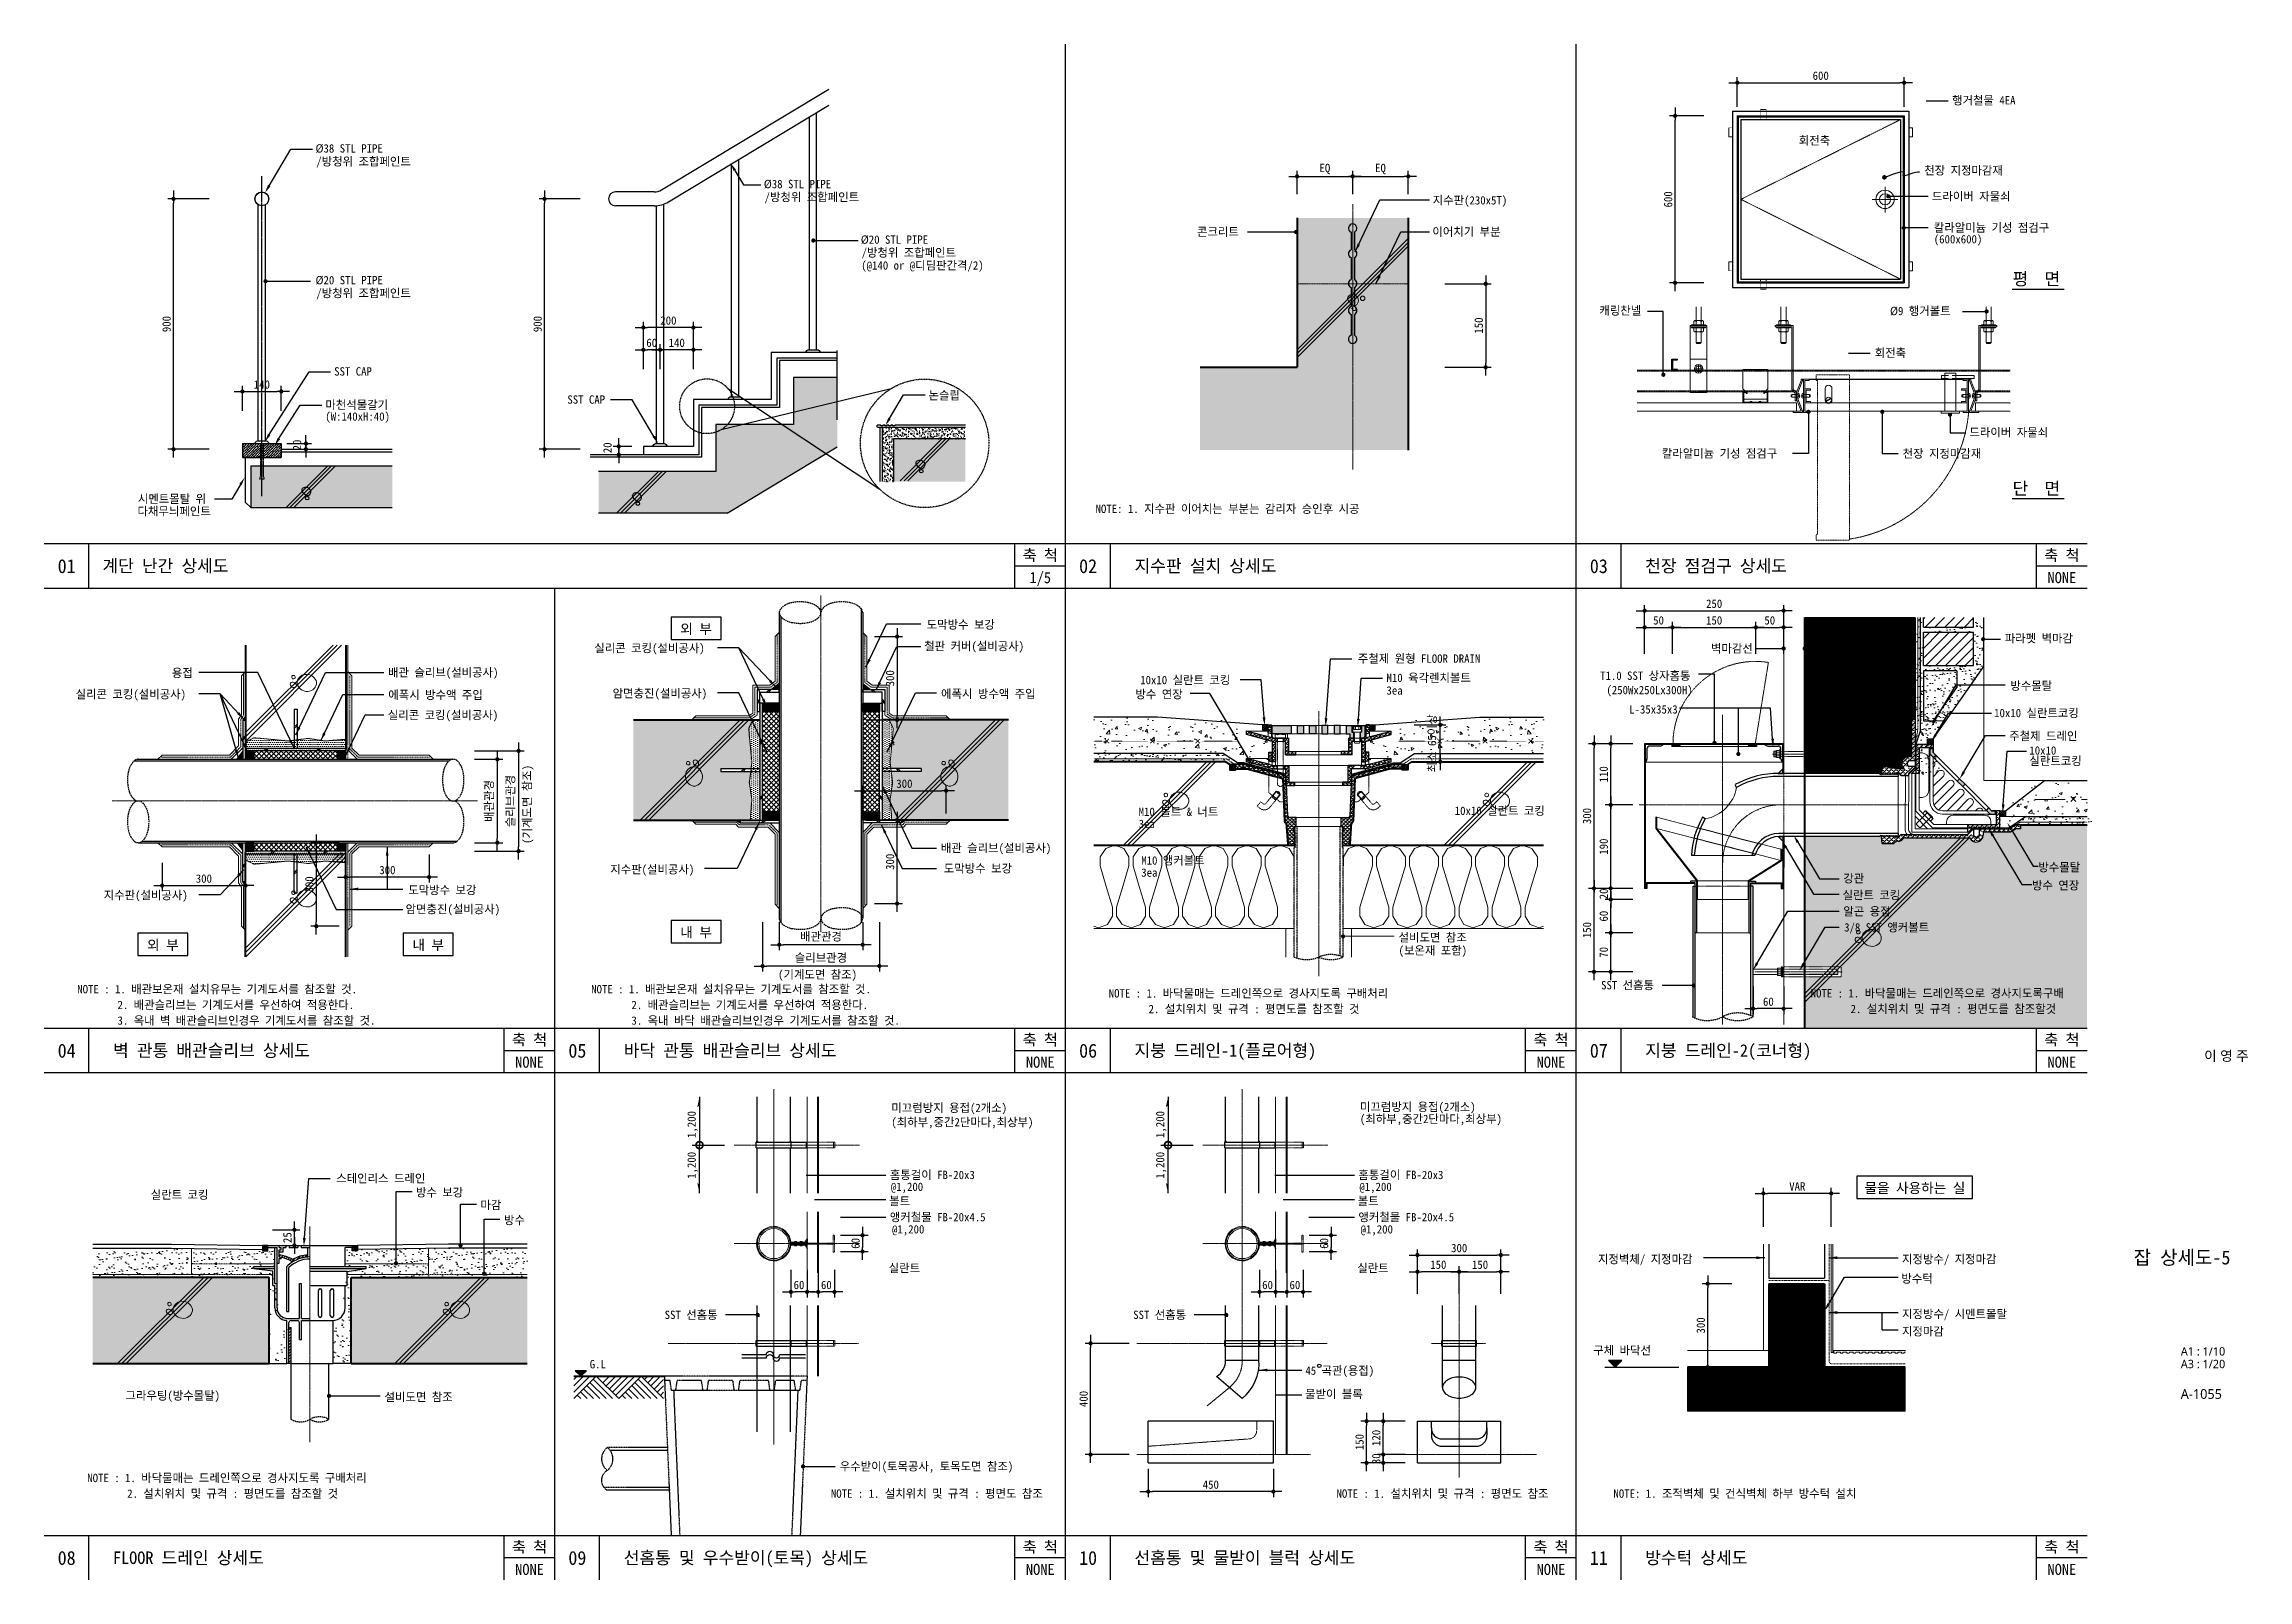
# Model space of a CAD drawing. Header units: millimetres. Extents: x 209 to 75467, y 6568 to 12199.
# Drawn here: x 33809 to 41735, y 6677 to 12199 of the extents above; entities that cross this region are included whole.
import ezdxf
from ezdxf.enums import TextEntityAlignment as Align

# ---------------------------------------------------------------- set-up
doc = ezdxf.new("R2010")
doc.units = ezdxf.units.MM
doc.header["$MEASUREMENT"] = 0
for name, pattern in [('CEN', [62, 60, -1, 0, -1]), ('HID', [2, 1.1, -0.9]), ('HIDDEN', [0.375, 0.25, -0.125])]:
    doc.linetypes.add(name, pattern=pattern)
doc.layers.get('0').update_dxf_attribs({"linetype": 'CONTINUOUS'})
for name, color, linetype in [('252', 252, 'CONTINUOUS'), ('A-XXXX-SOLD', 252, 'CONTINUOUS'), ('A-XXXX-UTIL', 9, 'HID'), ('CA-ANNO-TEXT', 3, 'CONTINUOUS'), ('DIMM', 7, 'CONTINUOUS'), ('ELEV1', 7, 'CONTINUOUS'), ('FIN2', 4, 'CONTINUOUS'), ('GRID', 1, 'CEN'), ('HAT', 8, 'CONTINUOUS'), ('HATC', 9, 'CONTINUOUS'), ('STL', 40, 'CONTINUOUS'), ('STRC', 2, 'CONTINUOUS'), ('SYMB', 7, 'CONTINUOUS')]:
    doc.layers.add(name, color=color, linetype=linetype)
for name, color, linetype, lineweight in [('A-BORD-TEXT', 3, 'CONTINUOUS', 25), ('A-CEXM-FINL', 6, 'CONTINUOUS', 20), ('A-CEXS-FRAM', 8, 'CONTINUOUS', 18), ('A-CNTL', 1, 'CEN', 15), ('A-CONC-LIN1', 2, 'CONTINUOUS', 40), ('A-CONC-LIN2', 7, 'CONTINUOUS', 25), ('A-CUTL', 7, 'CONTINUOUS', 25), ('A-DIMS', 7, 'CONTINUOUS', 25), ('A-DWXK-OPEN', 1, 'HID', 15), ('A-ELEV-LIN2', 7, 'CONTINUOUS', 25), ('A-ELEV-LIN3', 8, 'CONTINUOUS', 18), ('A-GRND', 2, 'CONTINUOUS', 40), ('A-MKXS-LEAD', 7, 'CONTINUOUS', 25), ('A-MKXS-TEXT1', 3, 'CONTINUOUS', 25), ('A-MKXX-NAME', 3, 'CONTINUOUS', 25), ('A-MKXX-SYMB', 7, 'CONTINUOUS', 25), ('A-SECT-MESH', 8, 'HID', 18), ('A-WAXM-BLIC', 3, 'CONTINUOUS', 25), ('A-WAXM-PANL', 6, 'CONTINUOUS', 20), ('A-XXXX-FIN1', 255, 'CONTINUOUS', 18), ('A-XXXX-FIN3', 4, 'CONTINUOUS', 25), ('A-XXXX-HATC', 8, 'CONTINUOUS', 18), ('A-XXXX-HID', 8, 'HIDDEN', 18), ('A-XXXX-STL', 3, 'CONTINUOUS', 25), ('A-XXXX-SYMB', 7, 'CONTINUOUS', 25), ('A-XXXX-TABL', 7, 'CONTINUOUS', 25), ('A-XXXX-TXT1', 3, 'CONTINUOUS', 25), ('A-XXXX-TXT2', 3, 'CONTINUOUS', 25), ('A-XXXX-WAT1', 9, 'HID', 20)]:
    doc.layers.add(name, color=color, linetype=linetype, lineweight=lineweight)
doc.layers.add('A-XXXX-NPLT', color=144, linetype='CONTINUOUS', lineweight=0, plot=False)
doc.styles.add('HY울릉도L', font='H2GTRE.TTF')
doc.styles.add('돋움', font='')
doc.styles.add('돋움체', font='')
doc.styles.add('맑은고딕', font='')
doc.styles.get('돋움').set_extended_font_data('DotumChe')
doc.styles.get('돋움체').set_extended_font_data('DotumChe')
doc.styles.get('맑은고딕').set_extended_font_data('Malgun Gothic')
doc.dimstyles.new('CDIM', dxfattribs={"dimtxt": 3, "dimasz": 1.5, "dimexe": 2, "dimexo": 1, "dimgap": 1, "dimtad": 1, "dimdec": 0, "dimrnd": 0.5, "dimzin": 0, "dimdsep": 32, "dimlunit": 6, "dimtxsty": 'HY울릉도L', "dimblk1": '_CIDOT', "dimblk2": '_CIDOT', "dimsah": 1, "dimcen": 5.5, "dimclrd": 2, "dimclre": 2, "dimclrt": 7, "dimadec": 0, "dimazin": 0, "dimtfac": 1, "dimtdec": 0, "dimtix": 1, "dimtmove": 2, "dimatfit": 1, "dimldrblk": '_CIDOT', "dimfxl": 1, "dimtolj": 1, "dimtzin": 0, "dimlwd": -1, "dimarcsym": 0})
pattern_1 = [(45, (-17085.9103, 12419.809), (-3.5355339, 3.5355339), []), (135, (-17085.9103, 12419.809), (-3.5355339, -3.5355339), [])]
pattern_2 = [(45, (-20683.1246, 10547.9696), (-3.5355339, 3.5355339), []), (135, (-20683.1246, 10547.9696), (-3.5355339, -3.5355339), [])]
pattern_3 = [(37.5, (-16613.1, 11887.354), (-1.259867, 38.536475), [0, -30.4, 0, -34, 0, -32.5]), (7.5, (-16613.1, 11887.354), (35.395534, 56.44292), [0, -16.4, 0, -27.4, 0, -10.5]), (327.5, (-16637.7, 11887.354), (62.282837, 0.11318), [0, -10, 0, -36, 0, -47]), (317.5, (-16637.7, 11887.354), (60.12253, 17.55351), [0, -5, 0, -23.6, 0, -27])]
pattern_4 = [(37.5, (-1955.493, 11896.34), (-1.259867, 38.536475), [0, -30.4, 0, -34, 0, -32.5]), (7.5, (-1955.493, 11896.34), (35.395534, 56.44292), [0, -16.4, 0, -27.4, 0, -10.5]), (327.5, (-1980.093, 11896.34), (62.282837, 0.11318), [0, -10, 0, -36, 0, -47]), (317.5, (-1980.093, 11896.34), (60.12253, 17.55351), [0, -5, 0, -23.6, 0, -27])]
pattern_5 = [(0, (-18009.013, 18455.289), (3.75, 7.5), [0, -7.5])]
pattern_6 = [(45, (-189.841, 12511.024), (-8.8388348, 8.8388348), []), (135, (-189.841, 12511.024), (-8.8388348, -8.8388348), [])]
pattern_7 = [(45, (-189.8409, 12419.809), (-1.76776695, 1.76776695), []), (135, (-189.8409, 12419.809), (-1.76776695, -1.76776695), [])]
pattern_8 = [(45, (140.1591, 12419.809), (-1.76776695, 1.76776695), []), (135, (140.1591, 12419.809), (-1.76776695, -1.76776695), [])]
pattern_9 = [(270, (45548.151, 62311.473), (7.5, -3.75), [0, -7.5])]
pattern_10 = [(315, (39606.64, 44492.301), (8.8388348, 8.8388348), []), (45, (39606.64, 44492.301), (-8.8388348, 8.8388348), [])]
pattern_11 = [(315, (39545.4253, 44552.3012), (1.76776695, 1.76776695), []), (45, (39545.4253, 44552.3012), (-1.76776695, 1.76776695), [])]
pattern_12 = [(315, (39545.4253, 44162.3012), (1.76776695, 1.76776695), []), (45, (39545.4253, 44162.3012), (-1.76776695, 1.76776695), [])]

msp = doc.modelspace()

# ---------------------------------------------------------------- texts
at = {"layer": 'A-BORD-TEXT', "style": '맑은고딕'}
for s, height, p in [('이 영 주', 36, (41577.5, 8543.1)), ('A1 : 1/10', 30, (41493.5, 7483.5)), ('A3 : 1/20', 30, (41493.5, 7438.1)), ('A-1055', 35, (41493.2, 7327.8))]:
    msp.add_text(s, height=height, dxfattribs=at).set_placement(p)
at = {"layer": 'A-BORD-TEXT', "style": '돋움체'}
msp.add_text('잡 상세도-5', height=50, dxfattribs=at).set_placement((41497.8, 7836), align=Align.MIDDLE_CENTER)
at = {"layer": 'A-DIMS', "style": '돋움체'}
for p in [(36141.5, 8314.2), (37826.7, 8314.2), (36141.5, 8167.4), (37826.7, 8167.4)]:
    msp.add_text('1,200', height=30, rotation=90, dxfattribs=at).set_placement(p, align=Align.MIDDLE)
at = {"layer": 'A-MKXS-TEXT1', "style": '돋움체'}
for s, p in [('행거철물 4EA', (40670.8, 11972.6)), ('회전축', (40119.5, 11828.1)), ('천장 지정마감재', (40570.6, 11720.5)), ('드라이버 자물쇠 ', (40598.4, 11627.2)), ('칼라알미늄 기성 점검구', (40605.1, 11514.8)), ('(600x600)', (40605.1, 11473.3)), ('캐링찬넬', (39402.2, 11216.6)), ('Ø9 행거볼트', (40447.6, 11215.2)), ('회전축', (40392.5, 11064.4)), ('드라이버 자물쇠 ', (40733.2, 10778.9)), ('칼라알미늄 기성 점검구', (39627.1, 10702.9)), ('천장 지정마감재', (40493, 10702.4))]:
    msp.add_text(s, height=30, dxfattribs=at).set_placement(p, align=Align.BOTTOM_LEFT)
for s, height, p in [('Ø38 STL PIPE', 30, (34785.2, 11808.7)), ('/방청위 조합페인트', 30, (34788, 11761.8)), ('Ø38 STL PIPE', 30, (36397.4, 11680.7)), ('/방청위 조합페인트', 30, (36400.2, 11633.8)), ('Ø20 STL PIPE', 30, (36746.2, 11480.9)), ('/방청위 조합페인트', 30, (36749, 11434.1)), ('(@140 or @디딤판간격/2)', 30, (36747.9, 11388)), ('Ø20 STL PIPE', 30, (34785.2, 11335.1)), ('/방청위 조합페인트', 30, (34788, 11288.3)), ('SST CAP', 30, (34852.3, 11007)), ('논슬립', 30, (36989.7, 10920.8)), ('마천석물갈기', 30, (34820.4, 10886.7)), ('(W:140xH:40)', 30, (34820.4, 10844.8)), ('SST CAP', 30, (35690.9, 10905.8)), ('시멘트몰탈 위', 30, (34146.1, 10548.6)), ('다채무늬페인트', 30, (34145.1, 10504.1)), ('지수판 설치 상세도', 45, (37730.9, 10300)), ('천장 점검구 상세도', 45, (39567.2, 10300)), ('파라펫 벽마감', 30, (40860.2, 10047.2)), ('실리콘 코킹(설비공사)', 30, (35787.8, 10012)), ('철판 커버(설비공사)', 30, (36974.2, 10019.1)), ('주철제 원형 FLOOR DRAIN', 30, (38533.9, 9974.3)), ('벽체선', 30, (40244, 10010.7)), ('배관 슬리브(설비공사)', 30, (35046, 9924.6)), ('10x10 실란트 코킹', 30, (37751.1, 9897.4)), ('M10 육각렌치볼트', 30, (38636.8, 9905.2)), ('T1.0 SST 상자홈통', 30, (39405, 9912.9)), ('방수몰탈', 30, (40880.3, 9876.6)), ('실리콘 코킹(설비공사)', 30, (33922.4, 9846.2)), ('에폭시 방수액 주입', 30, (35047, 9843.8)), ('암면충진(설비공사)', 30, (35853.7, 9849.5)), ('에폭시 방수액 주입', 30, (37034.9, 9847.9)), ('방수 연장', 30, (37733.9, 9846.2)), ('3ea', 30, (38636.8, 9859.8)), ('(250Wx250Lx300H)', 30, (39427.8, 9861.2)), ('실리콘 코킹(설비공사)', 30, (35045.2, 9771.3)), ('10x10 실란트코킹', 30, (40822.1, 9778.8)), ('주철제 드레인', 30, (40876.3, 9696)), ('10x10', 30, (40948.8, 9644.1)), ('실란트코킹', 30, (40948.8, 9606.4)), ('M10 볼트 & 너트', 30, (37745.6, 9423.7)), ('10x10 실란트 코킹', 30, (38882.3, 9427.3)), ('3ea', 30, (37745.6, 9380.1)), ('배관 슬리브(설비공사)', 30, (37034.3, 9293.3)), ('M10 앵커볼트', 30, (37754.9, 9248.7)), ('지수판(설비공사)', 30, (35845.1, 9216.4)), ('3ea', 30, (37754.9, 9205)), ('강관', 30, (40279.5, 9184)), ('방수몰탈', 30, (40980.8, 9224.1)), ('지수판(설비공사)', 30, (34023.5, 9123.6)), ('실란트 코킹', 30, (40276.9, 9124.2)), ('방수 연장', 30, (40958.3, 9159)), ('암면충진(설비공사)', 30, (35109.2, 9073.4)), ('알곤 용접', 30, (40279.8, 9065.5)), ('3/8 SST 앵커볼트', 30, (40282.7, 9008)), ('설비도면 참조', 30, (38680.2, 8971.8)), ('(보온재 포함)', 30, (38680.2, 8924.9)), (' NOTE : 1. 배관보온재 설치유무는 기계도서를 참조할 것.', 30, (33909, 8785.8)), (' NOTE : 1. 배관보온재 설치유무는 기계도서를 참조할 것.', 30, (35757.3, 8785.8)), ('(기계도면 참조)', 30, (36448.7, 8838.4)), ('NOTE : 1. 바닥물매는 드레인쪽으로 경사지도록 구배처리', 30, (37637.9, 8770.8)), ('SST 선홈통', 30, (39408.5, 8800.3)), ('NOTE : 1. 바닥물매는 드레인쪽으로 경사지도록구배', 30, (40162.4, 8771)), ('2. 배관슬리브는 기계도서를 우선하여 적용한다.', 30, (34073, 8729.3)), ('2. 배관슬리브는 기계도서를 우선하여 적용한다.', 30, (35921.4, 8729.3)), ('2. 설치위치 및 규격 : 평면도를 참조할 것', 30, (37781.4, 8714.5)), ('2. 설치위치 및 규격 : 평면도를 참조할것', 30, (40306, 8714.8)), ('3. 옥내 벽 배관슬리브인경우 기계도서를 참조할 것.', 30, (34073, 8673)), ('3. 옥내 바닥 배관슬리브인경우 기계도서를 참조할 것.', 30, (35921.4, 8673)), ('벽 관통 배관슬리브 상세도', 45, (34056.9, 8557.7)), ('바닥 관통 배관슬리브 상세도', 45, (35893.7, 8557.7)), ('지붕 드레인-1(플로어형)', 45, (37730.4, 8557.7)), ('지붕 드레인-2(코너형)', 45, (39567.2, 8557.7)), ('미끄럼방지 용접(2개소)', 30, (36856, 8359)), ('(최하부,중간2단마다,최상부)', 30, (36856, 8307.7)), ('미끄럼방지 용접(2개소)', 30, (38541.1, 8362.4)), ('(최하부,중간2단마다,최상부)', 30, (38541.1, 8319.2)), ('스테인리스 드레인', 30, (34859.6, 8105.6)), ('방수 보강', 30, (35146.4, 8055)), ('홈통걸이 FB-20x3', 30, (36850.7, 8118)), ('@1,200', 30, (36854.2, 8075.3)), ('홈통걸이 FB-20x3', 30, (38535.9, 8118)), ('@1,200', 30, (38539.3, 8075.3)), ('실란트 코킹', 30, (34192.7, 8046.8)), ('마감', 30, (35378.2, 8009.5)), ('볼트', 30, (36848.2, 8023.9)), ('볼트', 30, (38533.4, 8023.9)), ('방수', 30, (35462.8, 7955.4)), ('앵커철물 FB-20x4.5', 30, (36850.6, 7966.1)), ('@1,200', 30, (36858.5, 7922.4)), ('앵커철물 FB-20x4.5', 30, (38535.7, 7966.1)), ('@1,200', 30, (38543.6, 7922.4)), ('지정벽체/ 지정마감', 30, (39397.3, 7814.9)), ('지정방수/ 지정마감', 30, (40490.7, 7814.9)), ('실란트', 30, (36846.7, 7782.9)), ('실란트', 30, (38531.9, 7782.9)), ('방수턱', 30, (40488.6, 7745.1)), ('SST 선홈통', 30, (36040.8, 7615)), ('SST 선홈통', 30, (37725.9, 7615)), ('지정방수/ 시멘트몰탈', 30, (40490.7, 7617.8)), ('지정마감', 30, (40490.7, 7555.4)), ('45 곡관(용접)', 30, (38345.1, 7414.3)), ('그라우팅(방수몰탈)', 30, (34101.9, 7324.6)), ('설비도면 참조', 30, (35033.3, 7319.5)), ('물받이 블록', 30, (38344, 7330)), ('NOTE : 1. 바닥물매는 드레인쪽으로 경사지도록 구배처리', 30, (33964.4, 7028.5)), ('우수받이(토목공사, 토목도면 참조)', 30, (36670.6, 7070)), ('2. 설치위치 및 규격 : 평면도를 참조할 것', 30, (34107.9, 6972.2)), ('NOTE : 1. 설치위치 및 규격 : 평면도 참조', 30, (36638.7, 6972.2)), ('NOTE : 1. 설치위치 및 규격 : 평면도 참조', 30, (38457.2, 6972.2)), ('NOTE: 1. 조적벽체 및 건식벽체 하부 방수턱 설치', 30, (39453, 6972.2)), ('FLOOR 드레인 상세도', 45, (34056.9, 6734)), ('선홈통 및 우수받이(토목) 상세도', 45, (35893.7, 6734)), ('선홈통 및 물받이 블럭 상세도', 45, (37730.4, 6734)), ('방수턱 상세도', 45, (39567.2, 6734))]:
    msp.add_text(s, height=height, dxfattribs=at).set_placement(p)
for s, height, p in [('지수판(230x5T)', 30, (38802.9, 11637.1)), ('콘크리트', 30, (37955.3, 11524.1)), ('이어치기 부분', 30, (38801.7, 11524.1)), (' NOTE: 1. 지수판 이어치는 부분는 감리자 승인후 시공', 30, (37571.1, 10527.9)), ('계단 난간 상세도', 45, (34019, 10322.8))]:
    msp.add_text(s, height=height, dxfattribs=at).set_placement(p, align=Align.MIDDLE_LEFT)
for s, p in [('축 척', (37391.7, 10341.1)), ('축 척', (41065.7, 10341.1)), ('1/5', (37391.7, 10260.6)), ('NONE', (41065.7, 10260.6)), ('축 척', (35554.9, 8598.8)), ('축 척', (37391.7, 8598.8)), ('축 척', (39228.4, 8598.8)), ('축 척', (41065.7, 8598.8)), ('NONE', (35554.9, 8518.4)), ('NONE', (37391.7, 8518.4)), ('NONE', (39228.4, 8518.4)), ('NONE', (41065.7, 8518.4)), ('축 척', (35554.9, 6775)), ('축 척', (37391.7, 6775)), ('축 척', (39228.4, 6775)), ('축 척', (41065.7, 6775)), ('NONE', (35554.9, 6694.6)), ('NONE', (37391.7, 6694.6)), ('NONE', (39228.4, 6694.6)), ('NONE', (41065.7, 6694.6))]:
    msp.add_text(s, height=40, dxfattribs=at).set_placement(p, align=Align.CENTER)
for s, p in [('도막방수 보강', (37105.8, 10112.3)), ('용접', (34306.3, 9938.4)), ('도막방수 보강', (37167.2, 9235.5)), ('도막방수 보강', (35241.4, 9157.8))]:
    msp.add_text(s, height=30, dxfattribs=at).set_placement(p, align=Align.MIDDLE)
for s, p in [('벽마감선', (39954.3, 10010.7)), ('L-35x35x3   ', (39742.2, 9791.8))]:
    msp.add_text(s, height=30, dxfattribs=at).set_placement(p, align=Align.RIGHT)
msp.add_text('(기계도면 참조)', height=30, rotation=90, dxfattribs=at).set_placement((35561.2, 9323.1))
msp.add_text('구체 바닥선', height=30, dxfattribs=at).set_placement((39587.9, 7502), align=Align.MIDDLE_RIGHT)
at = {"layer": 'A-MKXX-NAME', "style": '돋움체'}
for s, p in [('외 부', (36153.8, 10096.3)), ('외 부', (34236.2, 8960)), ('내 부', (35190.5, 8960)), ('내 부', (36153.8, 9005.6)), ('물을 사용하는 실', (40537.1, 8086.2))]:
    msp.add_text(s, height=36, dxfattribs=at).set_placement(p, align=Align.MIDDLE)
at = {"layer": 'A-XXXX-TXT1', "style": '돋움체'}
for s, p in [('평  면', (40888.4, 11332.2)), ('단  면', (40888.4, 10578.9))]:
    msp.add_text(s, height=45, dxfattribs=at).set_placement(p)
at = {"layer": 'A-XXXX-TXT2', "style": '돋움체'}
msp.add_text('G.L', height=30, dxfattribs=at).set_placement((35829.4, 7452.4), align=Align.MIDDLE_RIGHT)
at = {"layer": 'CA-ANNO-TEXT', "style": '돋움체'}
for s, p in [('01', (33857.9, 10296.8)), ('02', (37531.4, 10296.8)), ('03', (39368.1, 10296.8)), ('04', (33857.9, 8554.6)), ('05', (35694.6, 8554.6)), ('06', (37531.4, 8554.6)), ('07', (39368.1, 8554.6)), ('08', (33857.9, 6730.8)), ('09', (35694.6, 6730.8)), ('10', (37531.4, 6730.8)), ('11', (39368.1, 6730.8))]:
    msp.add_text(s, height=50, dxfattribs=at).set_placement(p)

# ---------------------------------------------------------------- blocks, each defined once
blk = doc.blocks.new('_CIDOT')
at = {"color": 0, "linetype": 'ByBlock'}
blk.add_line((2, 0), (-1, 0), dxfattribs=at)
at = {"color": 0, "linetype": 'ByBlock', "const_width": 0.5}
blk.add_lwpolyline([(-0.25, 0, 1), (0.25, 0, 1)], format="xyb", close=True, dxfattribs=at)
blk = doc.blocks.new('*D351')
at = {"layer": 'A-DIMS', "lineweight": -2, "transparency": 16777216}
for p, q in [((34403, 11642.2), (34254.6, 11642.2)), ((34403, 10742.2), (34254.6, 10742.2))]:
    blk.add_line(p, q, dxfattribs=at)
at = {"layer": 'A-DIMS', "transparency": 16777216}
blk.add_line((34274.6, 10757.2), (34274.6, 11627.2), dxfattribs=at)
at = {"layer": 'A-DIMS', "transparency": 16777216, "xscale": 15, "yscale": 15, "zscale": 15}
for p, rotation in [((34274.6, 11642.2), 90), ((34274.6, 10742.2), 270)]:
    blk.add_blockref('_CIDOT', p, dxfattribs=dict(at, rotation=rotation))
at = {"layer": 'A-DIMS', "color": 3, "transparency": 16777216, "insert": (34249.6, 11192.2), "char_height": 30, "attachment_point": 5, "rotation": 90, "style": '돋움체'}
blk.add_mtext('\\A1;900', dxfattribs=at)
blk = doc.blocks.new('*D352')
at = {"layer": 'A-DIMS', "lineweight": -2, "transparency": 16777216}
for p, q in [((34522.2, 10879.8), (34522.2, 10969.8)), ((34662.2, 10879.8), (34662.2, 10969.8))]:
    blk.add_line(p, q, dxfattribs=at)
at = {"layer": 'A-DIMS', "transparency": 16777216}
blk.add_line((34537.2, 10949.8), (34647.2, 10949.8), dxfattribs=at)
at = {"layer": 'A-DIMS', "transparency": 16777216, "xscale": 15, "yscale": 15, "zscale": 15, "rotation": 180}
blk.add_blockref('_CIDOT', (34522.2, 10949.8), dxfattribs=at)
at = {"layer": 'A-DIMS', "transparency": 16777216, "xscale": 15, "yscale": 15, "zscale": 15}
blk.add_blockref('_CIDOT', (34662.2, 10949.8), dxfattribs=at)
at = {"layer": 'A-DIMS', "color": 3, "transparency": 16777216, "insert": (34592.2, 10974.8), "char_height": 30, "attachment_point": 5, "style": '돋움체'}
blk.add_mtext('\\A1;140', dxfattribs=at)
blk = doc.blocks.new('*D353')
at = {"layer": 'A-DIMS', "transparency": 16777216}
for p, q in [((34750.8, 10777.2), (34750.8, 10792.2)), ((34750.8, 10742.2), (34750.8, 10762.2)), ((34750.8, 10727.2), (34750.8, 10712.2))]:
    blk.add_line(p, q, dxfattribs=at)
at = {"layer": 'A-DIMS', "lineweight": -2, "transparency": 16777216}
for p, q in [((34682.6, 10762.2), (34770.8, 10762.2)), ((34682.6, 10742.2), (34770.8, 10742.2))]:
    blk.add_line(p, q, dxfattribs=at)
at = {"layer": 'A-DIMS', "transparency": 16777216, "xscale": 15, "yscale": 15, "zscale": 15}
for p, rotation in [((34750.8, 10762.2), 270), ((34750.8, 10742.2), 90)]:
    blk.add_blockref('_CIDOT', p, dxfattribs=dict(at, rotation=rotation))
at = {"layer": 'A-DIMS', "color": 3, "transparency": 16777216, "insert": (34718.8, 10757.2), "char_height": 30, "attachment_point": 5, "rotation": 90, "style": '돋움체'}
blk.add_mtext('\\A1;20', dxfattribs=at)
blk = doc.blocks.new('*D354')
at = {"layer": 'A-DIMS', "lineweight": -2, "transparency": 16777216}
for p, q in [((36024.3, 11029.7), (36024.3, 11119.7)), ((36144.3, 11029.7), (36144.3, 11119.7))]:
    blk.add_line(p, q, dxfattribs=at)
at = {"layer": 'A-DIMS', "transparency": 16777216}
blk.add_line((36129.3, 11099.7), (36039.3, 11099.7), dxfattribs=at)
at = {"layer": 'A-DIMS', "transparency": 16777216, "xscale": 15, "yscale": 15, "zscale": 15, "rotation": 180}
blk.add_blockref('_CIDOT', (36024.3, 11099.7), dxfattribs=at)
at = {"layer": 'A-DIMS', "transparency": 16777216, "xscale": 15, "yscale": 15, "zscale": 15}
blk.add_blockref('_CIDOT', (36144.3, 11099.7), dxfattribs=at)
at = {"layer": 'A-DIMS', "color": 3, "transparency": 16777216, "insert": (36084.3, 11124.7), "char_height": 30, "attachment_point": 5, "style": '돋움체'}
blk.add_mtext('\\A1;140', dxfattribs=at)
blk = doc.blocks.new('*D355')
at = {"layer": 'A-DIMS', "lineweight": -2, "transparency": 16777216}
for p, q in [((35964.3, 11029.7), (35964.3, 11119.7)), ((36024.3, 11029.7), (36024.3, 11119.7))]:
    blk.add_line(p, q, dxfattribs=at)
at = {"layer": 'A-DIMS', "transparency": 16777216}
blk.add_line((36009.3, 11099.7), (35979.3, 11099.7), dxfattribs=at)
at = {"layer": 'A-DIMS', "transparency": 16777216, "xscale": 15, "yscale": 15, "zscale": 15, "rotation": 180}
blk.add_blockref('_CIDOT', (35964.3, 11099.7), dxfattribs=at)
at = {"layer": 'A-DIMS', "transparency": 16777216, "xscale": 15, "yscale": 15, "zscale": 15}
blk.add_blockref('_CIDOT', (36024.3, 11099.7), dxfattribs=at)
at = {"layer": 'A-DIMS', "color": 3, "transparency": 16777216, "insert": (35994.3, 11124.7), "char_height": 30, "attachment_point": 5, "style": '돋움체'}
blk.add_mtext('\\A1;60', dxfattribs=at)
blk = doc.blocks.new('*D356')
at = {"layer": 'DIMM', "transparency": 16777216}
for p, q in [((35875.8, 10767.2), (35875.8, 10782.2)), ((35875.8, 10722.2), (35875.8, 10752.2)), ((35875.8, 10707.2), (35875.8, 10692.2))]:
    blk.add_line(p, q, dxfattribs=at)
at = {"layer": 'DIMM', "lineweight": -2, "transparency": 16777216}
for p, q in [((35922.9, 10752.2), (35855.8, 10752.2)), ((35922.9, 10722.2), (35855.8, 10722.2))]:
    blk.add_line(p, q, dxfattribs=at)
at = {"layer": 'DIMM', "transparency": 16777216, "xscale": 15, "yscale": 15, "zscale": 15}
for p, rotation in [((35875.8, 10752.2), 270), ((35875.8, 10722.2), 90)]:
    blk.add_blockref('_CIDOT', p, dxfattribs=dict(at, rotation=rotation))
at = {"layer": 'DIMM', "color": 3, "transparency": 16777216, "insert": (35835.4, 10747.2), "char_height": 30, "attachment_point": 5, "rotation": 90, "style": '돋움'}
blk.add_mtext('\\A1;20', dxfattribs=at)
blk = doc.blocks.new('*D357')
at = {"layer": 'A-DIMS', "lineweight": -2, "transparency": 16777216}
for p, q in [((35964.3, 11109.7), (35964.3, 11199.7)), ((36144.3, 11109.7), (36144.3, 11199.7))]:
    blk.add_line(p, q, dxfattribs=at)
at = {"layer": 'A-DIMS', "transparency": 16777216}
blk.add_line((36129.3, 11179.7), (35979.3, 11179.7), dxfattribs=at)
at = {"layer": 'A-DIMS', "transparency": 16777216, "xscale": 15, "yscale": 15, "zscale": 15, "rotation": 180}
blk.add_blockref('_CIDOT', (35964.3, 11179.7), dxfattribs=at)
at = {"layer": 'A-DIMS', "transparency": 16777216, "xscale": 15, "yscale": 15, "zscale": 15}
blk.add_blockref('_CIDOT', (36144.3, 11179.7), dxfattribs=at)
at = {"layer": 'A-DIMS', "color": 3, "transparency": 16777216, "insert": (36054.3, 11204.7), "char_height": 30, "attachment_point": 5, "style": '돋움체'}
blk.add_mtext('\\A1;200', dxfattribs=at)
blk = doc.blocks.new('*D358')
at = {"layer": 'A-DIMS', "lineweight": -2, "transparency": 16777216}
for p, q in [((35737.4, 11642.2), (35589, 11642.2)), ((35737.4, 10742.2), (35589, 10742.2))]:
    blk.add_line(p, q, dxfattribs=at)
at = {"layer": 'A-DIMS', "transparency": 16777216}
blk.add_line((35609, 10757.2), (35609, 11627.2), dxfattribs=at)
at = {"layer": 'A-DIMS', "transparency": 16777216, "xscale": 15, "yscale": 15, "zscale": 15}
for p, rotation in [((35609, 11642.2), 90), ((35609, 10742.2), 270)]:
    blk.add_blockref('_CIDOT', p, dxfattribs=dict(at, rotation=rotation))
at = {"layer": 'A-DIMS', "color": 3, "transparency": 16777216, "insert": (35584, 11192.2), "char_height": 30, "attachment_point": 5, "rotation": 90, "style": '돋움체'}
blk.add_mtext('\\A1;900', dxfattribs=at)
blk = doc.blocks.new('*D90')
at = {"layer": 'A-DIMS', "lineweight": -2, "transparency": 16777216}
for p, q in [((38735.9, 9751), (38850.2, 9751)), ((38735.9, 9618.5), (38850.2, 9618.5))]:
    blk.add_line(p, q, dxfattribs=at)
at = {"layer": 'A-DIMS', "transparency": 16777216}
for p, q in [((38830.2, 9766), (38830.2, 9781)), ((38830.2, 9618.5), (38830.2, 9751)), ((38830.2, 9603.5), (38830.2, 9588.5))]:
    blk.add_line(p, q, dxfattribs=at)
at = {"layer": 'A-DIMS', "transparency": 16777216, "xscale": 15, "yscale": 15, "zscale": 15}
for p, rotation in [((38830.2, 9751), 270), ((38830.2, 9618.5), 90)]:
    blk.add_blockref('_CIDOT', p, dxfattribs=dict(at, rotation=rotation))
at = {"layer": 'A-DIMS', "color": 3, "transparency": 16777216, "insert": (38802.3, 9684.8), "char_height": 30, "attachment_point": 5, "rotation": 90, "style": '돋움체'}
blk.add_mtext('\\A1;최소 65이상', dxfattribs=at)
blk = doc.blocks.new('UNITCIRCLE')
blk.add_circle((0, 0), 1)
blk = doc.blocks.new('*D91')
at = {"layer": 'A-DIMS', "lineweight": -2, "transparency": 16777216}
for p, q in [((39522.3, 9683.3), (39423.1, 9683.3)), ((39522.3, 9463.3), (39423.1, 9463.3))]:
    blk.add_line(p, q, dxfattribs=at)
at = {"layer": 'A-DIMS', "transparency": 16777216}
blk.add_line((39443.1, 9478.3), (39443.1, 9668.3), dxfattribs=at)
at = {"layer": 'A-DIMS', "transparency": 16777216, "xscale": 15, "yscale": 15, "zscale": 15}
for p, rotation in [((39443.1, 9683.3), 90), ((39443.1, 9463.3), 270)]:
    blk.add_blockref('_CIDOT', p, dxfattribs=dict(at, rotation=rotation))
at = {"layer": 'A-DIMS', "color": 3, "transparency": 16777216, "insert": (39418.1, 9573.3), "char_height": 30, "attachment_point": 5, "rotation": 90, "style": '돋움체'}
blk.add_mtext('\\A1;110', dxfattribs=at)
blk = doc.blocks.new('*D92')
at = {"layer": 'A-DIMS', "lineweight": -2, "transparency": 16777216}
for p, q in [((39522.3, 9463.3), (39423.1, 9463.3)), ((39522.3, 9163.3), (39423.1, 9163.3))]:
    blk.add_line(p, q, dxfattribs=at)
at = {"layer": 'A-DIMS', "transparency": 16777216}
blk.add_line((39443.1, 9178.3), (39443.1, 9448.3), dxfattribs=at)
at = {"layer": 'A-DIMS', "transparency": 16777216, "xscale": 15, "yscale": 15, "zscale": 15}
for p, rotation in [((39443.1, 9463.3), 90), ((39443.1, 9163.3), 270)]:
    blk.add_blockref('_CIDOT', p, dxfattribs=dict(at, rotation=rotation))
at = {"layer": 'A-DIMS', "color": 3, "transparency": 16777216, "insert": (39418.1, 9313.3), "char_height": 30, "attachment_point": 5, "rotation": 90, "style": '돋움체'}
blk.add_mtext('\\A1;190', dxfattribs=at)
blk = doc.blocks.new('*D93')
at = {"layer": 'A-DIMS', "lineweight": -2, "transparency": 16777216}
for p, q in [((39522.3, 9683.3), (39363.1, 9683.3)), ((39522.3, 9163.3), (39363.1, 9163.3))]:
    blk.add_line(p, q, dxfattribs=at)
at = {"layer": 'A-DIMS', "transparency": 16777216}
blk.add_line((39383.1, 9178.3), (39383.1, 9668.3), dxfattribs=at)
at = {"layer": 'A-DIMS', "transparency": 16777216, "xscale": 15, "yscale": 15, "zscale": 15}
for p, rotation in [((39383.1, 9683.3), 90), ((39383.1, 9163.3), 270)]:
    blk.add_blockref('_CIDOT', p, dxfattribs=dict(at, rotation=rotation))
at = {"layer": 'A-DIMS', "color": 3, "transparency": 16777216, "insert": (39358.1, 9423.3), "char_height": 30, "attachment_point": 5, "rotation": 90, "style": '돋움체'}
blk.add_mtext('\\A1;300', dxfattribs=at)
blk = doc.blocks.new('*D94')
at = {"layer": 'A-DIMS', "lineweight": -2, "transparency": 16777216}
for p, q in [((39522.3, 9163.3), (39363.1, 9163.3)), ((39522.3, 8863.3), (39363.1, 8863.3))]:
    blk.add_line(p, q, dxfattribs=at)
at = {"layer": 'A-DIMS', "transparency": 16777216}
blk.add_line((39383.1, 8878.3), (39383.1, 9148.3), dxfattribs=at)
at = {"layer": 'A-DIMS', "transparency": 16777216, "xscale": 15, "yscale": 15, "zscale": 15}
for p, rotation in [((39383.1, 9163.3), 90), ((39383.1, 8863.3), 270)]:
    blk.add_blockref('_CIDOT', p, dxfattribs=dict(at, rotation=rotation))
at = {"layer": 'A-DIMS', "color": 3, "transparency": 16777216, "insert": (39358.1, 9013.3), "char_height": 30, "attachment_point": 5, "rotation": 90, "style": '돋움체'}
blk.add_mtext('\\A1;150', dxfattribs=at)
blk = doc.blocks.new('*D95')
at = {"layer": 'A-DIMS', "lineweight": -2, "transparency": 16777216}
for p, q in [((39522.3, 9163.3), (39423.1, 9163.3)), ((39522.3, 9123.3), (39423.1, 9123.3))]:
    blk.add_line(p, q, dxfattribs=at)
at = {"layer": 'A-DIMS', "transparency": 16777216}
for p, q in [((39443.1, 9178.3), (39443.1, 9193.3)), ((39443.1, 9123.3), (39443.1, 9163.3)), ((39443.1, 9108.3), (39443.1, 9093.3))]:
    blk.add_line(p, q, dxfattribs=at)
at = {"layer": 'A-DIMS', "transparency": 16777216, "xscale": 15, "yscale": 15, "zscale": 15}
for p, rotation in [((39443.1, 9163.3), 270), ((39443.1, 9123.3), 90)]:
    blk.add_blockref('_CIDOT', p, dxfattribs=dict(at, rotation=rotation))
at = {"layer": 'A-DIMS', "color": 3, "transparency": 16777216, "insert": (39418.1, 9143.3), "char_height": 30, "attachment_point": 5, "rotation": 90, "style": '돋움체'}
blk.add_mtext('\\A1;20', dxfattribs=at)
blk = doc.blocks.new('*D96')
at = {"layer": 'A-DIMS', "lineweight": -2, "transparency": 16777216}
for p, q in [((39522.3, 9123.3), (39423.1, 9123.3)), ((39522.3, 9003.3), (39423.1, 9003.3))]:
    blk.add_line(p, q, dxfattribs=at)
at = {"layer": 'A-DIMS', "transparency": 16777216}
blk.add_line((39443.1, 9018.3), (39443.1, 9108.3), dxfattribs=at)
at = {"layer": 'A-DIMS', "transparency": 16777216, "xscale": 15, "yscale": 15, "zscale": 15}
for p, rotation in [((39443.1, 9123.3), 90), ((39443.1, 9003.3), 270)]:
    blk.add_blockref('_CIDOT', p, dxfattribs=dict(at, rotation=rotation))
at = {"layer": 'A-DIMS', "color": 3, "transparency": 16777216, "insert": (39418.1, 9063.3), "char_height": 30, "attachment_point": 5, "rotation": 90, "style": '돋움체'}
blk.add_mtext('\\A1;60', dxfattribs=at)
blk = doc.blocks.new('*D97')
at = {"layer": 'A-DIMS', "lineweight": -2, "transparency": 16777216}
for p, q in [((39665.2, 10006.5), (39665.2, 10121.6)), ((39965.2, 10006.5), (39965.2, 10121.6))]:
    blk.add_line(p, q, dxfattribs=at)
at = {"layer": 'A-DIMS', "transparency": 16777216}
blk.add_line((39680.2, 10101.6), (39950.2, 10101.6), dxfattribs=at)
at = {"layer": 'A-DIMS', "transparency": 16777216, "xscale": 15, "yscale": 15, "zscale": 15, "rotation": 180}
blk.add_blockref('_CIDOT', (39665.2, 10101.6), dxfattribs=at)
at = {"layer": 'A-DIMS', "transparency": 16777216, "xscale": 15, "yscale": 15, "zscale": 15}
blk.add_blockref('_CIDOT', (39965.2, 10101.6), dxfattribs=at)
at = {"layer": 'A-DIMS', "color": 3, "transparency": 16777216, "insert": (39815.2, 10126.6), "char_height": 30, "attachment_point": 5, "style": '돋움체'}
blk.add_mtext('\\A1;150', dxfattribs=at)
blk = doc.blocks.new('*D98')
at = {"layer": 'A-DIMS', "lineweight": -2, "transparency": 16777216}
for p, q in [((39565.2, 10006.5), (39565.2, 10121.6)), ((39665.2, 10006.5), (39665.2, 10121.6))]:
    blk.add_line(p, q, dxfattribs=at)
at = {"layer": 'A-DIMS', "transparency": 16777216}
blk.add_line((39580.2, 10101.6), (39650.2, 10101.6), dxfattribs=at)
at = {"layer": 'A-DIMS', "transparency": 16777216, "xscale": 15, "yscale": 15, "zscale": 15, "rotation": 180}
blk.add_blockref('_CIDOT', (39565.2, 10101.6), dxfattribs=at)
at = {"layer": 'A-DIMS', "transparency": 16777216, "xscale": 15, "yscale": 15, "zscale": 15}
blk.add_blockref('_CIDOT', (39665.2, 10101.6), dxfattribs=at)
at = {"layer": 'A-DIMS', "color": 3, "transparency": 16777216, "insert": (39615.2, 10126.6), "char_height": 30, "attachment_point": 5, "style": '돋움체'}
blk.add_mtext('\\A1;50', dxfattribs=at)
blk = doc.blocks.new('*D99')
at = {"layer": 'A-DIMS', "lineweight": -2, "transparency": 16777216}
for p, q in [((39965.2, 10006.5), (39965.2, 10121.6)), ((40065.2, 10006.5), (40065.2, 10121.6))]:
    blk.add_line(p, q, dxfattribs=at)
at = {"layer": 'A-DIMS', "transparency": 16777216}
blk.add_line((39980.2, 10101.6), (40050.2, 10101.6), dxfattribs=at)
at = {"layer": 'A-DIMS', "transparency": 16777216, "xscale": 15, "yscale": 15, "zscale": 15, "rotation": 180}
blk.add_blockref('_CIDOT', (39965.2, 10101.6), dxfattribs=at)
at = {"layer": 'A-DIMS', "transparency": 16777216, "xscale": 15, "yscale": 15, "zscale": 15}
blk.add_blockref('_CIDOT', (40065.2, 10101.6), dxfattribs=at)
at = {"layer": 'A-DIMS', "color": 3, "transparency": 16777216, "insert": (40015.2, 10126.6), "char_height": 30, "attachment_point": 5, "style": '돋움체'}
blk.add_mtext('\\A1;50', dxfattribs=at)
blk = doc.blocks.new('*D100')
at = {"layer": 'A-DIMS', "lineweight": -2, "transparency": 16777216}
for p, q in [((39522.3, 9003.3), (39423.1, 9003.3)), ((39522.3, 8863.3), (39423.1, 8863.3))]:
    blk.add_line(p, q, dxfattribs=at)
at = {"layer": 'A-DIMS', "transparency": 16777216}
blk.add_line((39443.1, 8878.3), (39443.1, 8988.3), dxfattribs=at)
at = {"layer": 'A-DIMS', "transparency": 16777216, "xscale": 15, "yscale": 15, "zscale": 15}
for p, rotation in [((39443.1, 9003.3), 90), ((39443.1, 8863.3), 270)]:
    blk.add_blockref('_CIDOT', p, dxfattribs=dict(at, rotation=rotation))
at = {"layer": 'A-DIMS', "color": 3, "transparency": 16777216, "insert": (39418.1, 8933.3), "char_height": 30, "attachment_point": 5, "rotation": 90, "style": '돋움체'}
blk.add_mtext('\\A1;70', dxfattribs=at)
blk = doc.blocks.new('*D101')
at = {"layer": 'A-DIMS', "lineweight": -2, "transparency": 16777216}
for p, q in [((39955.2, 8810), (39955.2, 8710.8)), ((40065.2, 8810), (40065.2, 8710.8))]:
    blk.add_line(p, q, dxfattribs=at)
at = {"layer": 'A-DIMS', "transparency": 16777216}
blk.add_line((40050.2, 8730.8), (39970.2, 8730.8), dxfattribs=at)
at = {"layer": 'A-DIMS', "transparency": 16777216, "xscale": 15, "yscale": 15, "zscale": 15, "rotation": 180}
blk.add_blockref('_CIDOT', (39955.2, 8730.8), dxfattribs=at)
at = {"layer": 'A-DIMS', "transparency": 16777216, "xscale": 15, "yscale": 15, "zscale": 15}
blk.add_blockref('_CIDOT', (40065.2, 8730.8), dxfattribs=at)
at = {"layer": 'A-DIMS', "color": 3, "transparency": 16777216, "insert": (40010.2, 8755.8), "char_height": 30, "attachment_point": 5, "style": '돋움체'}
blk.add_mtext('\\A1;60', dxfattribs=at)
blk = doc.blocks.new('*D102')
at = {"layer": 'A-DIMS', "lineweight": -2, "transparency": 16777216}
for p, q in [((39565.2, 10006.5), (39565.2, 10181.6)), ((40065.2, 10006.5), (40065.2, 10181.6))]:
    blk.add_line(p, q, dxfattribs=at)
at = {"layer": 'A-DIMS', "transparency": 16777216}
blk.add_line((39580.2, 10161.6), (40050.2, 10161.6), dxfattribs=at)
at = {"layer": 'A-DIMS', "transparency": 16777216, "xscale": 15, "yscale": 15, "zscale": 15, "rotation": 180}
blk.add_blockref('_CIDOT', (39565.2, 10161.6), dxfattribs=at)
at = {"layer": 'A-DIMS', "transparency": 16777216, "xscale": 15, "yscale": 15, "zscale": 15}
blk.add_blockref('_CIDOT', (40065.2, 10161.6), dxfattribs=at)
at = {"layer": 'A-DIMS', "color": 3, "transparency": 16777216, "insert": (39815.2, 10186.6), "char_height": 30, "attachment_point": 5, "style": '돋움체'}
blk.add_mtext('\\A1;250', dxfattribs=at)
blk = doc.blocks.new('*X27')
at = {"color": 0}
for p, q in [((1430, 1188.2), (1433, 1191.2)), ((1430, 1183.9), (1433, 1186.9)), ((1430, 1179.7), (1433, 1182.7)), ((1430, 1175.4), (1433, 1178.4)), ((1430, 1171.2), (1433, 1174.2)), ((1430, 1167), (1433, 1170)), ((1430, 1162.7), (1433, 1165.7)), ((1430, 1158.5), (1433, 1161.5))]:
    blk.add_line(p, q, dxfattribs=at)
blk = doc.blocks.new('*D103')
at = {"layer": 'A-DIMS', "lineweight": -2, "transparency": 16777216}
for p, q in [((34630.2, 7935.7), (34729.2, 7935.7)), ((34630.2, 7879.2), (34729.2, 7879.2))]:
    blk.add_line(p, q, dxfattribs=at)
at = {"layer": 'A-DIMS', "transparency": 16777216}
for p, q in [((34709.2, 7950.7), (34709.2, 7965.7)), ((34709.2, 7879.2), (34709.2, 7935.7)), ((34709.2, 7864.2), (34709.2, 7849.2))]:
    blk.add_line(p, q, dxfattribs=at)
at = {"layer": 'A-DIMS', "transparency": 16777216, "xscale": 15, "yscale": 15, "zscale": 15}
for p, rotation in [((34709.2, 7935.7), 270), ((34709.2, 7879.2), 90)]:
    blk.add_blockref('_CIDOT', p, dxfattribs=dict(at, rotation=rotation))
at = {"layer": 'A-DIMS', "color": 3, "transparency": 16777216, "insert": (34684.2, 7907.5), "char_height": 30, "attachment_point": 5, "rotation": 90, "style": '돋움체'}
blk.add_mtext('\\A1;25', dxfattribs=at)
blk = doc.blocks.new('*X26')
at = {"color": 0}
for p, q in [((1416, 1293), (1417.6, 1294.6)), ((1418.7, 1291.4), (1421.2, 1293.9)), ((1422.2, 1290.6), (1424.6, 1293.1)), ((1425.4, 1289.7), (1427.8, 1292)), ((1428.5, 1288.5), (1430.8, 1290.8)), ((1431.4, 1287.2), (1433.6, 1289.4)), ((1434.2, 1285.7), (1438.9, 1290.4)), ((1440.7, 1287.9), (1445.8, 1293)), ((1447.3, 1290.4), (1451.3, 1294.4)), ((1452.8, 1291.6), (1456.2, 1295))]:
    blk.add_line(p, q, dxfattribs=at)
blk = doc.blocks.new('*D104')
at = {"layer": 'A-DIMS', "lineweight": -2, "transparency": 16777216}
for p, q in [((37711.8, 7527.4), (37552.7, 7527.4)), ((37711.8, 7127.4), (37552.7, 7127.4))]:
    blk.add_line(p, q, dxfattribs=at)
at = {"layer": 'A-DIMS', "transparency": 16777216}
blk.add_line((37572.7, 7142.4), (37572.7, 7512.4), dxfattribs=at)
at = {"layer": 'A-DIMS', "transparency": 16777216, "xscale": 15, "yscale": 15, "zscale": 15}
for p, rotation in [((37572.7, 7527.4), 90), ((37572.7, 7127.4), 270)]:
    blk.add_blockref('_CIDOT', p, dxfattribs=dict(at, rotation=rotation))
at = {"layer": 'A-DIMS', "color": 3, "transparency": 16777216, "insert": (37547.6, 7327.4), "char_height": 30, "attachment_point": 5, "rotation": 90, "style": '돋움체'}
blk.add_mtext('\\A1;400', dxfattribs=at)
blk = doc.blocks.new('*D105')
at = {"layer": 'A-DIMS', "lineweight": -2, "transparency": 16777216}
for p, q in [((38704.2, 7247.4), (38545, 7247.4)), ((38704.2, 7097.4), (38545, 7097.4))]:
    blk.add_line(p, q, dxfattribs=at)
at = {"layer": 'A-DIMS', "transparency": 16777216}
blk.add_line((38565, 7112.4), (38565, 7232.4), dxfattribs=at)
at = {"layer": 'A-DIMS', "transparency": 16777216, "xscale": 15, "yscale": 15, "zscale": 15}
for p, rotation in [((38565, 7247.4), 90), ((38565, 7097.4), 270)]:
    blk.add_blockref('_CIDOT', p, dxfattribs=dict(at, rotation=rotation))
at = {"layer": 'A-DIMS', "color": 3, "transparency": 16777216, "insert": (38540, 7172.4), "char_height": 30, "attachment_point": 5, "rotation": 90, "style": '돋움체'}
blk.add_mtext('\\A1;150', dxfattribs=at)
blk = doc.blocks.new('*D106')
at = {"layer": 'A-DIMS', "lineweight": -2, "transparency": 16777216}
for p, q in [((38704.2, 7247.4), (38605, 7247.4)), ((38704.2, 7127.4), (38605, 7127.4))]:
    blk.add_line(p, q, dxfattribs=at)
at = {"layer": 'A-DIMS', "transparency": 16777216}
blk.add_line((38625, 7142.4), (38625, 7232.4), dxfattribs=at)
at = {"layer": 'A-DIMS', "transparency": 16777216, "xscale": 15, "yscale": 15, "zscale": 15}
for p, rotation in [((38625, 7247.4), 90), ((38625, 7127.4), 270)]:
    blk.add_blockref('_CIDOT', p, dxfattribs=dict(at, rotation=rotation))
at = {"layer": 'A-DIMS', "color": 3, "transparency": 16777216, "insert": (38600, 7187.4), "char_height": 30, "attachment_point": 5, "rotation": 90, "style": '돋움체'}
blk.add_mtext('\\A1;120', dxfattribs=at)
blk = doc.blocks.new('*D107')
at = {"layer": 'A-DIMS', "transparency": 16777216}
for p, q in [((38625, 7142.4), (38625, 7157.4)), ((38625, 7097.4), (38625, 7127.4)), ((38625, 7082.4), (38625, 7067.4))]:
    blk.add_line(p, q, dxfattribs=at)
at = {"layer": 'A-DIMS', "lineweight": -2, "transparency": 16777216}
for p, q in [((38704.2, 7127.4), (38605, 7127.4)), ((38704.2, 7097.4), (38605, 7097.4))]:
    blk.add_line(p, q, dxfattribs=at)
at = {"layer": 'A-DIMS', "transparency": 16777216, "xscale": 15, "yscale": 15, "zscale": 15}
for p, rotation in [((38625, 7127.4), 270), ((38625, 7097.4), 90)]:
    blk.add_blockref('_CIDOT', p, dxfattribs=dict(at, rotation=rotation))
at = {"layer": 'A-DIMS', "color": 3, "transparency": 16777216, "insert": (38600, 7112.4), "char_height": 30, "attachment_point": 5, "rotation": 90, "style": '돋움체'}
blk.add_mtext('\\A1;30', dxfattribs=at)
blk = doc.blocks.new('*D108')
at = {"layer": 'A-DIMS', "lineweight": -2, "transparency": 16777216}
for p, q in [((38748.2, 7705.8), (38748.2, 7865)), ((39048.2, 7705.8), (39048.2, 7865))]:
    blk.add_line(p, q, dxfattribs=at)
at = {"layer": 'A-DIMS', "transparency": 16777216}
blk.add_line((38763.2, 7845), (39033.2, 7845), dxfattribs=at)
at = {"layer": 'A-DIMS', "transparency": 16777216, "xscale": 15, "yscale": 15, "zscale": 15, "rotation": 180}
blk.add_blockref('_CIDOT', (38748.2, 7845), dxfattribs=at)
at = {"layer": 'A-DIMS', "transparency": 16777216, "xscale": 15, "yscale": 15, "zscale": 15}
blk.add_blockref('_CIDOT', (39048.2, 7845), dxfattribs=at)
at = {"layer": 'A-DIMS', "color": 3, "transparency": 16777216, "insert": (38898.2, 7870), "char_height": 30, "attachment_point": 5, "style": '돋움체'}
blk.add_mtext('\\A1;300', dxfattribs=at)
blk = doc.blocks.new('*D109')
at = {"layer": 'A-DIMS', "lineweight": -2, "transparency": 16777216}
for p, q in [((38898.2, 7705.8), (38898.2, 7805)), ((39048.2, 7705.8), (39048.2, 7805))]:
    blk.add_line(p, q, dxfattribs=at)
at = {"layer": 'A-DIMS', "transparency": 16777216}
blk.add_line((38913.2, 7785), (39033.2, 7785), dxfattribs=at)
at = {"layer": 'A-DIMS', "transparency": 16777216, "xscale": 15, "yscale": 15, "zscale": 15, "rotation": 180}
blk.add_blockref('_CIDOT', (38898.2, 7785), dxfattribs=at)
at = {"layer": 'A-DIMS', "transparency": 16777216, "xscale": 15, "yscale": 15, "zscale": 15}
blk.add_blockref('_CIDOT', (39048.2, 7785), dxfattribs=at)
at = {"layer": 'A-DIMS', "color": 3, "transparency": 16777216, "insert": (38973.2, 7810), "char_height": 30, "attachment_point": 5, "style": '돋움체'}
blk.add_mtext('\\A1;150', dxfattribs=at)
blk = doc.blocks.new('*D110')
at = {"layer": 'A-DIMS', "lineweight": -2, "transparency": 16777216}
for p, q in [((38179.9, 7791.3), (38179.9, 7692.2)), ((38238.2, 7791.3), (38238.2, 7692.2))]:
    blk.add_line(p, q, dxfattribs=at)
at = {"layer": 'A-DIMS', "transparency": 16777216}
blk.add_line((38223.2, 7712.2), (38194.9, 7712.2), dxfattribs=at)
at = {"layer": 'A-DIMS', "transparency": 16777216, "xscale": 15, "yscale": 15, "zscale": 15, "rotation": 180}
blk.add_blockref('_CIDOT', (38179.9, 7712.2), dxfattribs=at)
at = {"layer": 'A-DIMS', "transparency": 16777216, "xscale": 15, "yscale": 15, "zscale": 15}
blk.add_blockref('_CIDOT', (38238.2, 7712.2), dxfattribs=at)
at = {"layer": 'A-DIMS', "color": 3, "transparency": 16777216, "insert": (38209.1, 7737.2), "char_height": 30, "attachment_point": 5, "style": '돋움체'}
blk.add_mtext('\\A1;60', dxfattribs=at)
blk = doc.blocks.new('*D111')
at = {"layer": 'A-DIMS', "lineweight": -2, "transparency": 16777216}
for p, q in [((38278.2, 7791.3), (38278.2, 7692.2)), ((38336.6, 7791.3), (38336.6, 7692.2))]:
    blk.add_line(p, q, dxfattribs=at)
at = {"layer": 'A-DIMS', "transparency": 16777216}
blk.add_line((38321.6, 7712.2), (38293.2, 7712.2), dxfattribs=at)
at = {"layer": 'A-DIMS', "transparency": 16777216, "xscale": 15, "yscale": 15, "zscale": 15, "rotation": 180}
blk.add_blockref('_CIDOT', (38278.2, 7712.2), dxfattribs=at)
at = {"layer": 'A-DIMS', "transparency": 16777216, "xscale": 15, "yscale": 15, "zscale": 15}
blk.add_blockref('_CIDOT', (38336.6, 7712.2), dxfattribs=at)
at = {"layer": 'A-DIMS', "color": 3, "transparency": 16777216, "insert": (38307.4, 7737.2), "char_height": 30, "attachment_point": 5, "style": '돋움체'}
blk.add_mtext('\\A1;60', dxfattribs=at)
blk = doc.blocks.new('*D112')
at = {"layer": 'A-DIMS', "lineweight": -2, "transparency": 16777216}
for p, q in [((38358.2, 7915.8), (38457.4, 7915.8)), ((38358.2, 7857.5), (38457.4, 7857.5))]:
    blk.add_line(p, q, dxfattribs=at)
at = {"layer": 'A-DIMS', "transparency": 16777216}
blk.add_line((38437.4, 7900.8), (38437.4, 7872.5), dxfattribs=at)
at = {"layer": 'A-DIMS', "transparency": 16777216, "xscale": 15, "yscale": 15, "zscale": 15}
for p, rotation in [((38437.4, 7915.8), 90), ((38437.4, 7857.5), 270)]:
    blk.add_blockref('_CIDOT', p, dxfattribs=dict(at, rotation=rotation))
at = {"layer": 'A-DIMS', "color": 3, "transparency": 16777216, "insert": (38412.4, 7886.7), "char_height": 30, "attachment_point": 5, "rotation": 90, "style": '돋움체'}
blk.add_mtext('\\A1;60', dxfattribs=at)
blk = doc.blocks.new('*D113')
at = {"layer": 'A-DIMS', "lineweight": -2, "transparency": 16777216}
for p, q in [((38748.2, 7705.8), (38748.2, 7805)), ((38898.2, 7705.8), (38898.2, 7805))]:
    blk.add_line(p, q, dxfattribs=at)
at = {"layer": 'A-DIMS', "transparency": 16777216}
blk.add_line((38883.2, 7785), (38763.2, 7785), dxfattribs=at)
at = {"layer": 'A-DIMS', "transparency": 16777216, "xscale": 15, "yscale": 15, "zscale": 15, "rotation": 180}
blk.add_blockref('_CIDOT', (38748.2, 7785), dxfattribs=at)
at = {"layer": 'A-DIMS', "transparency": 16777216, "xscale": 15, "yscale": 15, "zscale": 15}
blk.add_blockref('_CIDOT', (38898.2, 7785), dxfattribs=at)
at = {"layer": 'A-DIMS', "color": 3, "transparency": 16777216, "insert": (38823.2, 7810), "char_height": 30, "attachment_point": 5, "style": '돋움체'}
blk.add_mtext('\\A1;150', dxfattribs=at)
blk = doc.blocks.new('*D114')
at = {"layer": 'A-DIMS', "lineweight": -2, "transparency": 16777216}
for p, q in [((37780, 7076.5), (37780, 6974.3)), ((38230, 7076.5), (38230, 6974.3))]:
    blk.add_line(p, q, dxfattribs=at)
at = {"layer": 'A-DIMS', "transparency": 16777216}
blk.add_line((38215, 6994.3), (37795, 6994.3), dxfattribs=at)
at = {"layer": 'A-DIMS', "transparency": 16777216, "xscale": 15, "yscale": 15, "zscale": 15, "rotation": 180}
blk.add_blockref('_CIDOT', (37780, 6994.3), dxfattribs=at)
at = {"layer": 'A-DIMS', "transparency": 16777216, "xscale": 15, "yscale": 15, "zscale": 15}
blk.add_blockref('_CIDOT', (38230, 6994.3), dxfattribs=at)
at = {"layer": 'A-DIMS', "color": 3, "transparency": 16777216, "insert": (38005, 7019.3), "char_height": 30, "attachment_point": 5, "style": '돋움체'}
blk.add_mtext('\\A1;450', dxfattribs=at)
blk = doc.blocks.new('*D115')
at = {"layer": 'A-DIMS', "lineweight": -2, "transparency": 16777216}
for p, q in [((36494.7, 7791.3), (36494.7, 7692.2)), ((36553.1, 7791.3), (36553.1, 7692.2))]:
    blk.add_line(p, q, dxfattribs=at)
at = {"layer": 'A-DIMS', "transparency": 16777216}
blk.add_line((36538.1, 7712.2), (36509.7, 7712.2), dxfattribs=at)
at = {"layer": 'A-DIMS', "transparency": 16777216, "xscale": 15, "yscale": 15, "zscale": 15, "rotation": 180}
blk.add_blockref('_CIDOT', (36494.7, 7712.2), dxfattribs=at)
at = {"layer": 'A-DIMS', "transparency": 16777216, "xscale": 15, "yscale": 15, "zscale": 15}
blk.add_blockref('_CIDOT', (36553.1, 7712.2), dxfattribs=at)
at = {"layer": 'A-DIMS', "color": 3, "transparency": 16777216, "insert": (36523.9, 7737.2), "char_height": 30, "attachment_point": 5, "style": '돋움체'}
blk.add_mtext('\\A1;60', dxfattribs=at)
blk = doc.blocks.new('*D116')
at = {"layer": 'A-DIMS', "lineweight": -2, "transparency": 16777216}
for p, q in [((36593.1, 7791.3), (36593.1, 7692.2)), ((36651.5, 7791.3), (36651.5, 7692.2))]:
    blk.add_line(p, q, dxfattribs=at)
at = {"layer": 'A-DIMS', "transparency": 16777216}
blk.add_line((36636.5, 7712.2), (36608.1, 7712.2), dxfattribs=at)
at = {"layer": 'A-DIMS', "transparency": 16777216, "xscale": 15, "yscale": 15, "zscale": 15, "rotation": 180}
blk.add_blockref('_CIDOT', (36593.1, 7712.2), dxfattribs=at)
at = {"layer": 'A-DIMS', "transparency": 16777216, "xscale": 15, "yscale": 15, "zscale": 15}
blk.add_blockref('_CIDOT', (36651.5, 7712.2), dxfattribs=at)
at = {"layer": 'A-DIMS', "color": 3, "transparency": 16777216, "insert": (36622.3, 7737.2), "char_height": 30, "attachment_point": 5, "style": '돋움체'}
blk.add_mtext('\\A1;60', dxfattribs=at)
blk = doc.blocks.new('*D117')
at = {"layer": 'A-DIMS', "lineweight": -2, "transparency": 16777216}
for p, q in [((36673.1, 7915.8), (36772.3, 7915.8)), ((36673.1, 7857.5), (36772.3, 7857.5))]:
    blk.add_line(p, q, dxfattribs=at)
at = {"layer": 'A-DIMS', "transparency": 16777216}
blk.add_line((36752.3, 7900.8), (36752.3, 7872.5), dxfattribs=at)
at = {"layer": 'A-DIMS', "transparency": 16777216, "xscale": 15, "yscale": 15, "zscale": 15}
for p, rotation in [((36752.3, 7915.8), 90), ((36752.3, 7857.5), 270)]:
    blk.add_blockref('_CIDOT', p, dxfattribs=dict(at, rotation=rotation))
at = {"layer": 'A-DIMS', "color": 3, "transparency": 16777216, "insert": (36727.3, 7886.7), "char_height": 30, "attachment_point": 5, "rotation": 90, "style": '돋움체'}
blk.add_mtext('\\A1;60', dxfattribs=at)
blk = doc.blocks.new('*D118')
at = {"layer": 'A-DIMS', "lineweight": -2, "transparency": 16777216}
for p, q in [((35357.3, 9627.4), (35459, 9627.4)), ((35357.3, 9327.4), (35459, 9327.4))]:
    blk.add_line(p, q, dxfattribs=at)
at = {"layer": 'A-DIMS', "transparency": 16777216}
blk.add_line((35439, 9612.4), (35439, 9342.4), dxfattribs=at)
at = {"layer": 'A-DIMS', "transparency": 16777216, "xscale": 15, "yscale": 15, "zscale": 15}
for p, rotation in [((35439, 9627.4), 90), ((35439, 9327.4), 270)]:
    blk.add_blockref('_CIDOT', p, dxfattribs=dict(at, rotation=rotation))
at = {"layer": 'A-DIMS', "color": 3, "transparency": 16777216, "insert": (35411.2, 9477.4), "char_height": 30, "attachment_point": 5, "rotation": 90, "style": '돋움체'}
blk.add_mtext('\\A1;배관관경', dxfattribs=at)
blk = doc.blocks.new('*D119')
at = {"layer": 'A-DIMS', "lineweight": -2, "transparency": 16777216}
for p, q in [((34233.7, 9254.9), (34233.7, 9153.3)), ((34533.7, 9254.9), (34533.7, 9153.3))]:
    blk.add_line(p, q, dxfattribs=at)
at = {"layer": 'A-DIMS', "transparency": 16777216}
blk.add_line((34248.7, 9173.3), (34518.7, 9173.3), dxfattribs=at)
at = {"layer": 'A-DIMS', "transparency": 16777216, "xscale": 15, "yscale": 15, "zscale": 15, "rotation": 180}
blk.add_blockref('_CIDOT', (34233.7, 9173.3), dxfattribs=at)
at = {"layer": 'A-DIMS', "transparency": 16777216, "xscale": 15, "yscale": 15, "zscale": 15}
blk.add_blockref('_CIDOT', (34533.7, 9173.3), dxfattribs=at)
at = {"layer": 'A-DIMS', "color": 3, "transparency": 16777216, "insert": (34383.7, 9198.3), "char_height": 30, "attachment_point": 5, "style": '돋움체'}
blk.add_mtext('\\A1;300', dxfattribs=at)
blk = doc.blocks.new('*D120')
at = {"layer": 'A-DIMS', "lineweight": -2, "transparency": 16777216}
for p, q in [((34869.8, 9327.4), (34768.1, 9327.4)), ((34869.8, 9027.4), (34768.1, 9027.4))]:
    blk.add_line(p, q, dxfattribs=at)
at = {"layer": 'A-DIMS', "transparency": 16777216}
blk.add_line((34788.1, 9312.4), (34788.1, 9042.4), dxfattribs=at)
at = {"layer": 'A-DIMS', "transparency": 16777216, "xscale": 15, "yscale": 15, "zscale": 15}
for p, rotation in [((34788.1, 9327.4), 90), ((34788.1, 9027.4), 270)]:
    blk.add_blockref('_CIDOT', p, dxfattribs=dict(at, rotation=rotation))
at = {"layer": 'A-DIMS', "color": 3, "transparency": 16777216, "insert": (34763.1, 9177.4), "char_height": 30, "attachment_point": 5, "rotation": 90, "style": '돋움체'}
blk.add_mtext('\\A1;300', dxfattribs=at)
blk = doc.blocks.new('*D121')
at = {"layer": 'A-DIMS', "lineweight": -2, "transparency": 16777216}
for p, q in [((35357.3, 9657.5), (35535.4, 9657.5)), ((35357.3, 9297.3), (35535.4, 9297.3))]:
    blk.add_line(p, q, dxfattribs=at)
at = {"layer": 'A-DIMS', "transparency": 16777216}
blk.add_line((35515.4, 9642.5), (35515.4, 9312.3), dxfattribs=at)
at = {"layer": 'A-DIMS', "transparency": 16777216, "xscale": 15, "yscale": 15, "zscale": 15}
for p, rotation in [((35515.4, 9657.5), 90), ((35515.4, 9297.3), 270)]:
    blk.add_blockref('_CIDOT', p, dxfattribs=dict(at, rotation=rotation))
at = {"layer": 'A-DIMS', "color": 3, "transparency": 16777216, "insert": (35487.5, 9477.4), "char_height": 30, "attachment_point": 5, "rotation": 90, "style": '돋움체'}
blk.add_mtext('\\A1;슬리브관경', dxfattribs=at)
blk = doc.blocks.new('*D122')
at = {"layer": 'A-DIMS', "lineweight": -2, "transparency": 16777216}
for p, q in [((34893.7, 9285.5), (34893.7, 9183.8)), ((35193.7, 9285.5), (35193.7, 9183.8))]:
    blk.add_line(p, q, dxfattribs=at)
at = {"layer": 'A-DIMS', "transparency": 16777216}
blk.add_line((35178.7, 9203.8), (34908.7, 9203.8), dxfattribs=at)
at = {"layer": 'A-DIMS', "transparency": 16777216, "xscale": 15, "yscale": 15, "zscale": 15, "rotation": 180}
blk.add_blockref('_CIDOT', (34893.7, 9203.8), dxfattribs=at)
at = {"layer": 'A-DIMS', "transparency": 16777216, "xscale": 15, "yscale": 15, "zscale": 15}
blk.add_blockref('_CIDOT', (35193.7, 9203.8), dxfattribs=at)
at = {"layer": 'A-DIMS', "color": 3, "transparency": 16777216, "insert": (35043.7, 9228.8), "char_height": 30, "attachment_point": 5, "style": '돋움체'}
blk.add_mtext('\\A1;300', dxfattribs=at)
blk = doc.blocks.new('*X28')
at = {"color": 0}
for p, q in [((622.61, 222.81), (622.59, 222.83)), ((622.75, 222.81), (623.32, 223.38)), ((622.89, 222.81), (622.75, 222.95)), ((623.17, 222.81), (622.91, 223.07)), ((623.03, 222.81), (624.45, 224.23)), ((623.45, 222.81), (623.07, 223.19)), ((623.74, 222.81), (623.23, 223.31)), ((623.32, 222.81), (624.56, 224.06)), ((624.02, 222.81), (623.4, 223.44)), ((624.3, 222.81), (623.56, 223.56)), ((623.6, 222.81), (624.56, 223.77)), ((624.56, 222.84), (623.72, 223.68)), ((624.56, 223.12), (623.88, 223.8)), ((623.88, 222.81), (624.56, 223.49)), ((624.56, 223.4), (624.04, 223.92)), ((624.16, 222.81), (624.56, 223.21)), ((624.56, 223.68), (624.2, 224.04)), ((624.56, 223.97), (624.36, 224.16)), ((624.45, 222.81), (624.56, 222.92)), ((624.56, 224.25), (624.53, 224.28))]:
    blk.add_line(p, q, dxfattribs=at)
blk = doc.blocks.new('*D123')
at = {"layer": 'A-DIMS', "lineweight": -2, "transparency": 16777216}
for p, q in [((36453, 9042.3), (36453, 8940.6)), ((36753, 9042.3), (36753, 8940.6))]:
    blk.add_line(p, q, dxfattribs=at)
at = {"layer": 'A-DIMS', "transparency": 16777216}
blk.add_line((36738, 8960.6), (36468, 8960.6), dxfattribs=at)
at = {"layer": 'A-DIMS', "transparency": 16777216, "xscale": 15, "yscale": 15, "zscale": 15, "rotation": 180}
blk.add_blockref('_CIDOT', (36453, 8960.6), dxfattribs=at)
at = {"layer": 'A-DIMS', "transparency": 16777216, "xscale": 15, "yscale": 15, "zscale": 15}
blk.add_blockref('_CIDOT', (36753, 8960.6), dxfattribs=at)
at = {"layer": 'A-DIMS', "color": 3, "transparency": 16777216, "insert": (36603, 8988.4), "char_height": 30, "attachment_point": 5, "style": '돋움체'}
blk.add_mtext('\\A1;배관관경', dxfattribs=at)
blk = doc.blocks.new('*D124')
at = {"layer": 'A-DIMS', "lineweight": -2, "transparency": 16777216}
for p, q in [((36393, 9042.3), (36393, 8864.1)), ((36813.1, 9042.3), (36813.1, 8864.1))]:
    blk.add_line(p, q, dxfattribs=at)
at = {"layer": 'A-DIMS', "transparency": 16777216}
blk.add_line((36798.1, 8884.1), (36408, 8884.1), dxfattribs=at)
at = {"layer": 'A-DIMS', "transparency": 16777216, "xscale": 15, "yscale": 15, "zscale": 15, "rotation": 180}
blk.add_blockref('_CIDOT', (36393, 8884.1), dxfattribs=at)
at = {"layer": 'A-DIMS', "transparency": 16777216, "xscale": 15, "yscale": 15, "zscale": 15}
blk.add_blockref('_CIDOT', (36813.1, 8884.1), dxfattribs=at)
at = {"layer": 'A-DIMS', "color": 3, "transparency": 16777216, "insert": (36603, 8912.1), "char_height": 30, "attachment_point": 5, "style": '돋움체'}
blk.add_mtext('\\A1;슬리브관경', dxfattribs=at)
blk = doc.blocks.new('*D125')
at = {"layer": 'A-DIMS', "lineweight": -2, "transparency": 16777216}
for p, q in [((36753, 9432.7), (36753, 9534.4)), ((37053, 9432.7), (37053, 9534.4))]:
    blk.add_line(p, q, dxfattribs=at)
at = {"layer": 'A-DIMS', "transparency": 16777216}
blk.add_line((36768, 9514.4), (37038, 9514.4), dxfattribs=at)
at = {"layer": 'A-DIMS', "transparency": 16777216, "xscale": 15, "yscale": 15, "zscale": 15, "rotation": 180}
blk.add_blockref('_CIDOT', (36753, 9514.4), dxfattribs=at)
at = {"layer": 'A-DIMS', "transparency": 16777216, "xscale": 15, "yscale": 15, "zscale": 15}
blk.add_blockref('_CIDOT', (37053, 9514.4), dxfattribs=at)
at = {"layer": 'A-DIMS', "color": 3, "transparency": 16777216, "insert": (36903, 9539.4), "char_height": 30, "attachment_point": 5, "style": '돋움체'}
blk.add_mtext('\\A1;300', dxfattribs=at)
blk = doc.blocks.new('*D126')
at = {"layer": 'A-DIMS', "lineweight": -2, "transparency": 16777216}
for p, q in [((36765, 9408.7), (36896.7, 9408.7)), ((36795, 9108.7), (36896.7, 9108.7))]:
    blk.add_line(p, q, dxfattribs=at)
at = {"layer": 'A-DIMS', "transparency": 16777216}
blk.add_line((36876.7, 9123.7), (36876.7, 9393.7), dxfattribs=at)
at = {"layer": 'A-DIMS', "transparency": 16777216, "xscale": 15, "yscale": 15, "zscale": 15}
for p, rotation in [((36876.7, 9408.7), 90), ((36876.7, 9108.7), 270)]:
    blk.add_blockref('_CIDOT', p, dxfattribs=dict(at, rotation=rotation))
at = {"layer": 'A-DIMS', "color": 3, "transparency": 16777216, "insert": (36851.6, 9258.7), "char_height": 30, "attachment_point": 5, "rotation": 90, "style": '돋움체'}
blk.add_mtext('\\A1;300', dxfattribs=at)
blk = doc.blocks.new('*D127')
at = {"layer": 'A-DIMS', "lineweight": -2, "transparency": 16777216}
for p, q in [((36795, 10068.7), (36896.7, 10068.7)), ((36765, 9768.7), (36896.7, 9768.7))]:
    blk.add_line(p, q, dxfattribs=at)
at = {"layer": 'A-DIMS', "transparency": 16777216}
blk.add_line((36876.7, 10053.7), (36876.7, 9783.7), dxfattribs=at)
at = {"layer": 'A-DIMS', "transparency": 16777216, "xscale": 15, "yscale": 15, "zscale": 15}
for p, rotation in [((36876.7, 10068.7), 90), ((36876.7, 9768.7), 270)]:
    blk.add_blockref('_CIDOT', p, dxfattribs=dict(at, rotation=rotation))
at = {"layer": 'A-DIMS', "color": 3, "transparency": 16777216, "insert": (36851.6, 9918.7), "char_height": 30, "attachment_point": 5, "rotation": 90, "style": '돋움체'}
blk.add_mtext('\\A1;300', dxfattribs=at)
blk = doc.blocks.new('*D128')
at = {"layer": 'A-DIMS', "lineweight": -2, "transparency": 16777216}
for p, q in [((39992.3, 7946.8), (39992.3, 8086.6)), ((40236.3, 7946.8), (40236.3, 8086.6))]:
    blk.add_line(p, q, dxfattribs=at)
at = {"layer": 'A-DIMS', "transparency": 16777216}
blk.add_line((40221.3, 8066.6), (40007.3, 8066.6), dxfattribs=at)
at = {"layer": 'A-DIMS', "transparency": 16777216, "xscale": 15, "yscale": 15, "zscale": 15, "rotation": 180}
blk.add_blockref('_CIDOT', (39992.3, 8066.6), dxfattribs=at)
at = {"layer": 'A-DIMS', "transparency": 16777216, "xscale": 15, "yscale": 15, "zscale": 15}
blk.add_blockref('_CIDOT', (40236.3, 8066.6), dxfattribs=at)
at = {"layer": 'A-DIMS', "color": 3, "transparency": 16777216, "insert": (40114.3, 8091.7), "char_height": 30, "attachment_point": 5, "style": '돋움체'}
blk.add_mtext('\\A1;VAR', dxfattribs=at)
blk = doc.blocks.new('*D129')
at = {"layer": 'A-DIMS', "lineweight": -2, "transparency": 16777216}
for p, q in [((39878.6, 7741.8), (39772.2, 7741.8)), ((39878.6, 7441.8), (39772.2, 7441.8))]:
    blk.add_line(p, q, dxfattribs=at)
at = {"layer": 'A-DIMS', "transparency": 16777216}
blk.add_line((39792.2, 7456.8), (39792.2, 7726.8), dxfattribs=at)
at = {"layer": 'A-DIMS', "transparency": 16777216, "xscale": 15, "yscale": 15, "zscale": 15}
for p, rotation in [((39792.2, 7741.8), 90), ((39792.2, 7441.8), 270)]:
    blk.add_blockref('_CIDOT', p, dxfattribs=dict(at, rotation=rotation))
at = {"layer": 'A-DIMS', "color": 3, "transparency": 16777216, "insert": (39767.2, 7591.8), "char_height": 30, "attachment_point": 5, "rotation": 90, "style": '돋움체'}
blk.add_mtext('\\A1;300', dxfattribs=at)
blk = doc.blocks.new('*D159')
at = {"layer": 'A-DIMS', "lineweight": -2, "transparency": 16777216}
for p, q in [((38315.3, 11658.7), (38315.3, 11743.2)), ((38515.3, 11658.7), (38515.3, 11743.2))]:
    blk.add_line(p, q, dxfattribs=at)
at = {"layer": 'A-DIMS', "transparency": 16777216}
blk.add_line((38330.3, 11723.2), (38500.3, 11723.2), dxfattribs=at)
at = {"layer": 'A-DIMS', "transparency": 16777216, "xscale": 15, "yscale": 15, "zscale": 15, "rotation": 180}
blk.add_blockref('_CIDOT', (38315.3, 11723.2), dxfattribs=at)
at = {"layer": 'A-DIMS', "transparency": 16777216, "xscale": 15, "yscale": 15, "zscale": 15}
blk.add_blockref('_CIDOT', (38515.3, 11723.2), dxfattribs=at)
at = {"layer": 'A-DIMS', "color": 3, "transparency": 16777216, "insert": (38415.3, 11749.6), "char_height": 30, "attachment_point": 5, "style": '돋움체'}
blk.add_mtext('\\A1;EQ', dxfattribs=at)
blk = doc.blocks.new('*D160')
at = {"layer": 'A-DIMS', "lineweight": -2, "transparency": 16777216}
for p, q in [((38515.3, 11658.7), (38515.3, 11743.2)), ((38715.3, 11658.7), (38715.3, 11743.2))]:
    blk.add_line(p, q, dxfattribs=at)
at = {"layer": 'A-DIMS', "transparency": 16777216}
blk.add_line((38530.3, 11723.2), (38700.3, 11723.2), dxfattribs=at)
at = {"layer": 'A-DIMS', "transparency": 16777216, "xscale": 15, "yscale": 15, "zscale": 15, "rotation": 180}
blk.add_blockref('_CIDOT', (38515.3, 11723.2), dxfattribs=at)
at = {"layer": 'A-DIMS', "transparency": 16777216, "xscale": 15, "yscale": 15, "zscale": 15}
blk.add_blockref('_CIDOT', (38715.3, 11723.2), dxfattribs=at)
at = {"layer": 'A-DIMS', "color": 3, "transparency": 16777216, "insert": (38615.3, 11749.6), "char_height": 30, "attachment_point": 5, "style": '돋움체'}
blk.add_mtext('\\A1;EQ', dxfattribs=at)
blk = doc.blocks.new('*D161')
at = {"layer": 'A-DIMS', "lineweight": -2, "transparency": 16777216}
for p, q in [((38847.2, 11336.8), (39013.6, 11336.8)), ((38847.2, 11036.8), (39013.6, 11036.8))]:
    blk.add_line(p, q, dxfattribs=at)
at = {"layer": 'A-DIMS', "transparency": 16777216}
blk.add_line((38993.6, 11321.8), (38993.6, 11051.8), dxfattribs=at)
at = {"layer": 'A-DIMS', "transparency": 16777216, "xscale": 15, "yscale": 15, "zscale": 15}
for p, rotation in [((38993.6, 11336.8), 90), ((38993.6, 11036.8), 270)]:
    blk.add_blockref('_CIDOT', p, dxfattribs=dict(at, rotation=rotation))
at = {"layer": 'A-DIMS', "color": 3, "transparency": 16777216, "insert": (38968.6, 11186.8), "char_height": 30, "attachment_point": 5, "rotation": 90, "style": '돋움체'}
blk.add_mtext('\\A1;150', dxfattribs=at)
blk = doc.blocks.new('*D162')
at = {"layer": 'A-DIMS', "lineweight": -2, "transparency": 16777216}
for p, q in [((39898.5, 11973.3), (39898.5, 12080)), ((40498.5, 11973.3), (40498.5, 12080))]:
    blk.add_line(p, q, dxfattribs=at)
at = {"layer": 'A-DIMS', "transparency": 16777216}
blk.add_line((39913.5, 12060), (40483.5, 12060), dxfattribs=at)
at = {"layer": 'A-DIMS', "transparency": 16777216, "xscale": 15, "yscale": 15, "zscale": 15, "rotation": 180}
blk.add_blockref('_CIDOT', (39898.5, 12060), dxfattribs=at)
at = {"layer": 'A-DIMS', "transparency": 16777216, "xscale": 15, "yscale": 15, "zscale": 15}
blk.add_blockref('_CIDOT', (40498.5, 12060), dxfattribs=at)
at = {"layer": 'A-DIMS', "color": 3, "transparency": 16777216, "insert": (40198.5, 12085), "char_height": 30, "attachment_point": 5, "style": '돋움체'}
blk.add_mtext('\\A1;600', dxfattribs=at)
blk = doc.blocks.new('*D163')
at = {"layer": 'A-DIMS', "lineweight": -2, "transparency": 16777216}
for p, q in [((39777.5, 11940.5), (39654.8, 11940.5)), ((39777.5, 11340.5), (39654.8, 11340.5))]:
    blk.add_line(p, q, dxfattribs=at)
at = {"layer": 'A-DIMS', "transparency": 16777216}
blk.add_line((39674.8, 11355.5), (39674.8, 11925.5), dxfattribs=at)
at = {"layer": 'A-DIMS', "transparency": 16777216, "xscale": 15, "yscale": 15, "zscale": 15}
for p, rotation in [((39674.8, 11940.5), 90), ((39674.8, 11340.5), 270)]:
    blk.add_blockref('_CIDOT', p, dxfattribs=dict(at, rotation=rotation))
at = {"layer": 'A-DIMS', "color": 3, "transparency": 16777216, "insert": (39649.8, 11640.5), "char_height": 30, "attachment_point": 5, "rotation": 90, "style": '돋움체'}
blk.add_mtext('\\A1;600', dxfattribs=at)

# ---------------------------------------------------------------- dimensions: what is measured, and where the dimension line sits
at = {"layer": 'A-DIMS'}
for base, p1, p2, angle, text, picture, middle in [((40498.5, 12060), (39898.5, 11963.3), (40498.5, 11963.3), 180, '600', '*D162', (40198.5, 12085)), ((39674.8, 11940.5), (39787.5, 11340.5), (39787.5, 11940.5), 270, '600', '*D163', (39649.8, 11640.5)), ((34274.6, 11642.2), (34413, 10742.2), (34413, 11642.2), 90, '900', '*D351', (34249.6, 11192.2)), ((38993.6, 11036.8), (38837.2, 11336.8), (38837.2, 11036.8), 270, '150', '*D161', (38968.6, 11186.8)), ((35964.3, 11179.7), (36144.3, 11099.7), (35964.3, 11099.7), 180, '200', '*D357', (36054.3, 11204.7)), ((35964.3, 11099.7), (36024.3, 11019.7), (35964.3, 11019.7), 180, '60', '*D355', (35994.3, 11124.7)), ((36024.3, 11099.7), (36144.3, 11019.7), (36024.3, 11019.7), 180, '140', '*D354', (36084.3, 11124.7)), ((36876.7, 9768.7), (36785, 10068.7), (36755, 9768.7), 270, '300', '*D127', (36851.6, 9918.7)), ((38830.2, 9751), (38725.9, 9618.5), (38725.9, 9751), 90, '최소 65이상', '*D90', (38802.3, 9684.8)), ((35515.4, 9297.3), (35347.3, 9657.5), (35347.3, 9297.3), 270, '슬리브관경', '*D121', (35487.5, 9477.4)), ((39383.1, 9683.3), (39532.3, 9163.3), (39532.3, 9683.3), 90, '300', '*D93', (39358.1, 9423.3)), ((39443.1, 9683.3), (39532.3, 9463.3), (39532.3, 9683.3), 90, '110', '*D91', (39418.1, 9573.3)), ((35439, 9327.4), (35347.3, 9627.4), (35347.3, 9327.4), 270, '배관관경', '*D118', (35411.2, 9477.4)), ((36876.7, 9408.7), (36785, 9108.7), (36755, 9408.7), 90, '300', '*D126', (36851.6, 9258.7)), ((39443.1, 9463.3), (39532.3, 9163.3), (39532.3, 9463.3), 90, '190', '*D92', (39418.1, 9313.3)), ((34788.1, 9027.4), (34879.8, 9327.4), (34879.8, 9027.4), 270, '300', '*D120', (34763.1, 9177.4)), ((34893.7, 9203.8), (35193.7, 9295.5), (34893.7, 9295.5), 180, '300', '*D122', (35043.7, 9228.8)), ((39383.1, 9163.3), (39532.3, 8863.3), (39532.3, 9163.3), 90, '150', '*D94', (39358.1, 9013.3)), ((39443.1, 9163.3), (39532.3, 9123.3), (39532.3, 9163.3), 90, '20', '*D95', (39418.1, 9143.3)), ((39443.1, 9123.3), (39532.3, 9003.3), (39532.3, 9123.3), 90, '60', '*D96', (39418.1, 9063.3)), ((36393, 8884.1), (36813.1, 9052.3), (36393, 9052.3), 180, '슬리브관경', '*D124', (36603, 8912.1)), ((36453, 8960.6), (36753, 9052.3), (36453, 9052.3), 180, '배관관경', '*D123', (36603, 8988.4)), ((39443.1, 9003.3), (39532.3, 8863.3), (39532.3, 9003.3), 90, '70', '*D100', (39418.1, 8933.3)), ((39955.2, 8730.8), (40065.2, 8820), (39955.2, 8820), 180, '60', '*D101', (40010.2, 8755.8)), ((34709.2, 7935.7), (34620.2, 7879.2), (34620.2, 7935.7), 90, '25', '*D103', (34684.2, 7907.5)), ((36752.3, 7857.5), (36663.1, 7915.8), (36663.1, 7857.5), 270, '60', '*D117', (36727.3, 7886.7)), ((38437.4, 7857.5), (38348.2, 7915.8), (38348.2, 7857.5), 270, '60', '*D112', (38412.4, 7886.7)), ((36494.7, 7712.2), (36553.1, 7801.3), (36494.7, 7801.3), 180, '60', '*D115', (36523.9, 7737.2)), ((36593.1, 7712.2), (36651.5, 7801.3), (36593.1, 7801.3), 180, '60', '*D116', (36622.3, 7737.2)), ((38179.9, 7712.2), (38238.2, 7801.3), (38179.9, 7801.3), 180, '60', '*D110', (38209.1, 7737.2)), ((38278.2, 7712.2), (38336.6, 7801.3), (38278.2, 7801.3), 180, '60', '*D111', (38307.4, 7737.2)), ((38748.2, 7785), (38898.2, 7695.8), (38748.2, 7695.8), 180, '150', '*D113', (38823.2, 7810)), ((39792.2, 7741.8), (39888.6, 7441.8), (39888.6, 7741.8), 270, '300', '*D129', (39767.2, 7591.8)), ((37572.7, 7527.4), (37721.8, 7127.4), (37721.8, 7527.4), 90, '400', '*D104', (37547.6, 7327.4)), ((38565, 7247.4), (38714.2, 7097.4), (38714.2, 7247.4), 90, '150', '*D105', (38540, 7172.4)), ((38625, 7247.4), (38714.2, 7127.4), (38714.2, 7247.4), 90, '120', '*D106', (38600, 7187.4)), ((38625, 7127.4), (38714.2, 7097.4), (38714.2, 7127.4), 90, '30', '*D107', (38600, 7112.4)), ((37780, 6994.3), (38230, 7086.5), (37780, 7086.5), 180, '450', '*D114', (38005, 7019.3))]:
    dim = msp.add_linear_dim(base=base, p1=p1, p2=p2, angle=angle, text=text, dimstyle='CDIM', override={"dimscale": 10, "dimtxsty": '돋움체', "dimclrd": 256, "dimclre": 256, "dimclrt": 3}, dxfattribs=at)
    dim.commit()
    dim.dimension.update_dxf_attribs({"geometry": picture, "text_midpoint": middle})
for base, p1, p2, text, picture, middle in [((38515.3, 11723.2), (38315.3, 11648.7), (38515.3, 11648.7), 'EQ', '*D159', (38415.3, 11749.6)), ((38715.3, 11723.2), (38515.3, 11648.7), (38715.3, 11648.7), 'EQ', '*D160', (38615.3, 11749.6)), ((34662.2, 10949.8), (34522.2, 10869.8), (34662.2, 10869.8), '140', '*D352', (34592.2, 10974.8)), ((40065.2, 10161.6), (39565.2, 9996.5), (40065.2, 9996.5), '250', '*D102', (39815.2, 10186.6)), ((39665.2, 10101.6), (39565.2, 9996.5), (39665.2, 9996.5), '50', '*D98', (39615.2, 10126.6)), ((39965.2, 10101.6), (39665.2, 9996.5), (39965.2, 9996.5), '150', '*D97', (39815.2, 10126.6)), ((40065.2, 10101.6), (39965.2, 9996.5), (40065.2, 9996.5), '50', '*D99', (40015.2, 10126.6)), ((37053, 9514.4), (36753, 9422.7), (37053, 9422.7), '300', '*D125', (36903, 9539.4)), ((34533.7, 9173.3), (34233.7, 9264.9), (34533.7, 9264.9), '300', '*D119', (34383.7, 9198.3)), ((39992.3, 8066.6), (40236.3, 7936.8), (39992.3, 7936.8), 'VAR', '*D128', (40114.3, 8091.7)), ((39048.2, 7845), (38748.2, 7695.8), (39048.2, 7695.8), '300', '*D108', (38898.2, 7870)), ((39048.2, 7785), (38898.2, 7695.8), (39048.2, 7695.8), '150', '*D109', (38973.2, 7810))]:
    dim = msp.add_linear_dim(base=base, p1=p1, p2=p2, text=text, dimstyle='CDIM', override={"dimscale": 10, "dimtxsty": '돋움체', "dimclrd": 256, "dimclre": 256, "dimclrt": 3}, dxfattribs=at)
    dim.commit()
    dim.dimension.update_dxf_attribs({"geometry": picture, "text_midpoint": middle})
dim = msp.add_linear_dim(base=(35609, 11642.2), p1=(35747.4, 10742.2), p2=(35747.4, 11642.2), angle=90, dimstyle='CDIM', override={"dimscale": 10, "dimtxsty": '돋움체', "dimclrd": 256, "dimclre": 256, "dimclrt": 3}, dxfattribs=at)
dim.commit()
dim.dimension.update_dxf_attribs({"geometry": '*D358', "text_midpoint": (35584, 11192.2)})
dim = msp.add_linear_dim(base=(34750.8, 10762.2), p1=(34672.6, 10742.2), p2=(34672.6, 10762.2), angle=90, text='20', dimstyle='CDIM', override={"dimscale": 10, "dimtxsty": '돋움체', "dimclrd": 256, "dimclre": 256, "dimclrt": 3}, dxfattribs=at)
dim.commit()
dim.dimension.update_dxf_attribs({"geometry": '*D353', "text_midpoint": (34718.8, 10757.2), "dimtype": 160})
at = {"layer": 'DIMM'}
dim = msp.add_linear_dim(base=(35875.8, 10752.2), p1=(35932.9, 10722.2), p2=(35932.9, 10752.2), angle=90, text='20', dimstyle='CDIM', override={"dimscale": 10, "dimrnd": 1, "dimtxsty": '돋움', "dimclrd": 256, "dimclre": 256, "dimclrt": 3}, dxfattribs=at)
dim.commit()
dim.dimension.update_dxf_attribs({"geometry": '*D356', "text_midpoint": (35835.4, 10747.2), "dimtype": 160})

# ---------------------------------------------------------------- hatches: boundary and pattern name
at = {"layer": 'A-XXXX-HATC'}
h = msp.add_hatch(dxfattribs=at)
h.set_pattern_fill('AR-SAND', color=256, scale=20, style=0)
h.set_pattern_definition([(37.5, (33055.703, 12767.314), (-1.25987, 38.53648), [0, -30.4, 0, -34, 0, -32.5]), (7.5, (33055.703, 12767.314), (35.39553, 56.44292), [0, -16.4, 0, -27.4, 0, -10.5]), (327.5, (33031.103, 12767.314), (62.28284, 0.11318), [0, -10, 0, -36, 0, -47]), (317.5, (33031.103, 12767.314), (60.12253, 17.5535), [0, -5, 0, -23.6, 0, -27])])
h.paths.add_polyline_path([(40568.3, 10084), (40748.3, 10084), (40748.3, 9964), (40568.3, 9964)], flags=16)
h.paths.add_polyline_path([(40785, 10137.1), (40540.8, 10137.1), (40540.8, 9682.3), (40582.9, 9682.3), (40582.9, 9701.3), (40602.8, 9701.3), (40785, 9960.5)])
h.paths.add_polyline_path([(40748.3, 10137.1), (40568.3, 10137.1), (40568.3, 10102.3), (40748.3, 10102.3)])
h = msp.add_hatch(dxfattribs=at)
h.set_pattern_fill('AR-SAND', color=256, scale=20, style=0)
h.set_pattern_definition([(37.5, (33055.703, 12629.055), (-1.25987, 38.53648), [0, -30.4, 0, -34, 0, -32.5]), (7.5, (33055.703, 12629.055), (35.39553, 56.44292), [0, -16.4, 0, -27.4, 0, -10.5]), (327.5, (33031.103, 12629.055), (62.28284, 0.11318), [0, -10, 0, -36, 0, -47]), (317.5, (33031.103, 12629.055), (60.12253, 17.5535), [0, -5, 0, -23.6, 0, -27])])
h.paths.add_polyline_path([(40748.3, 9998.8), (40568.3, 9998.8), (40568.3, 9964), (40748.3, 9964)])
h.paths.add_polyline_path([(40602.8, 9701.3), (40785, 9960.5), (40785, 9998.8), (40540.8, 9998.8), (40540.8, 9544.1), (40582.9, 9544.1), (40582.9, 9563), (40602.8, 9563), (40639.6, 9615.5), (40602.8, 9652.3)])
h.paths.add_polyline_path([(40690.3, 9825.8), (40748.3, 9908.3), (40748.3, 9945.8), (40568.3, 9945.8), (40568.3, 9825.8)])
at = {"layer": 'A-XXXX-HATC', "ltscale": 0.5}
h = msp.add_hatch(dxfattribs=at)
h.set_pattern_fill('ANSI37', color=252, scale=20, angle=-90)
h.set_pattern_definition(pattern_11)
h.paths.add_polyline_path([(36393, 9828.7), (36393, 9798.7), (36453, 9798.7), (36453, 9828.7)])
h = msp.add_hatch(dxfattribs=at)
h.set_pattern_fill('ANSI37', color=252, scale=20, angle=-90)
h.set_pattern_definition(pattern_11)
h.paths.add_polyline_path([(36813.1, 9828.7), (36813.1, 9798.7), (36753, 9798.7), (36753, 9828.7)])
at = {"layer": 'A-XXXX-HATC'}
h = msp.add_hatch(dxfattribs=at)
h.set_pattern_fill('DOTS', color=256, scale=120, angle=-90)
h.set_pattern_definition(pattern_9)
edge = h.paths.add_edge_path()
edge.add_line((36385.2, 9768.7), (36385.2, 9408.7))
edge.add_line((36385.2, 9408.7), (36348.4, 9408.7))
edge.add_line((36348.4, 9408.7), (36354.5, 9483))
edge.add_line((36354.5, 9483), (36345.3, 9543.6))
edge.add_line((36345.3, 9543.6), (36354.5, 9615.7))
edge.add_line((36354.5, 9615.7), (36345.3, 9711.6))
edge.add_line((36345.3, 9711.6), (36343.5, 9736.4))
edge.add_arc((36354.6, 9737.2), 11.1, 153.33765, 184.18071, ccw=False)
edge.add_line((36344.7, 9742.2), (36358, 9768.7))
edge.add_line((36358, 9768.7), (36385.2, 9768.7))
at = {"layer": 'A-XXXX-HATC', "ltscale": 0.5}
h = msp.add_hatch(dxfattribs=at)
h.set_pattern_fill('ANSI37', color=252, scale=100, angle=-90)
h.set_pattern_definition(pattern_10)
h.paths.add_polyline_path([(36453, 9798.7), (36393, 9798.7), (36393, 9438.7), (36453, 9438.7)])
h = msp.add_hatch(dxfattribs=at)
h.set_pattern_fill('ANSI37', color=252, scale=100, angle=-90)
h.set_pattern_definition(pattern_10)
h.paths.add_polyline_path([(36753, 9798.7), (36813.1, 9798.7), (36813.1, 9438.7), (36753, 9438.7)])
at = {"layer": 'A-XXXX-HATC'}
h = msp.add_hatch(dxfattribs=at)
h.set_pattern_fill('DOTS', color=256, scale=120, angle=-90)
h.set_pattern_definition(pattern_9)
edge = h.paths.add_edge_path()
edge.add_line((36820.9, 9768.7), (36820.9, 9408.7))
edge.add_line((36820.9, 9408.7), (36857.7, 9408.7))
edge.add_line((36857.7, 9408.7), (36851.6, 9483))
edge.add_line((36851.6, 9483), (36860.8, 9543.6))
edge.add_line((36860.8, 9543.6), (36851.6, 9615.7))
edge.add_line((36851.6, 9615.7), (36860.8, 9711.6))
edge.add_line((36860.8, 9711.6), (36862.6, 9736.4))
edge.add_arc((36851.5, 9737.2), 11.1, 355.81929, 386.66235)
edge.add_line((36861.4, 9742.2), (36848.1, 9768.7))
edge.add_line((36848.1, 9768.7), (36820.9, 9768.7))
h = msp.add_hatch(dxfattribs=at)
h.set_pattern_fill('AR-CONC', color=256, scale=15, style=0)
h.set_pattern_definition([(50, (36772.835, 15697.26), (107.589, -9.4128), [11.25, -123.75]), (355, (36772.83, 15697.26), (-20.8127, 112.8288), [9, -99]), (100.4514, (36781.8, 15696.47), (86.7764, 103.416), [9.561, -105.1713]), (46.1842, (36772.83, 15727.26), (160.0862, -24.8279), [16.875, -185.625]), (96.6356, (36786.18, 15725.19), (140.1994, 146.1177), [14.3415, -157.757]), (351.1842, (36772.83, 15727.26), (140.1993, 146.118), [13.5, -148.5]), (21, (36787.835, 15719.76), (89.536, -60.3928), [11.25, -123.75]), (326, (36787.83, 15719.76), (36.4973, 108.7725), [9, -99]), (71.4514, (36795.3, 15714.73), (126.0334, 48.3796), [9.561, -105.1713]), (37.5, (36772.835, 15697.26), (1.82398, 49.93408), [0, -97.8, 0, -100.5, 0, -99.375]), (7.5, (36772.835, 15697.26), (39.46043, 59.16176), [0, -57.3, 0, -95.55, 0, -37.875]), (327.5, (36739.385, 15697.26), (80.07337, -3.38323), [0, -37.5, 0, -117, 0, -155.25]), (317.5, (36724.385, 15697.26), (87.4779, 15.01575), [0, -48.75, 0, -77.7, 0, -110.25])])
h.paths.add_polyline_path([(37584.4, 9778.5), (37584.4, 9648.5), (38046.3, 9648.5), (38093.3, 9612.1), (38124.2, 9612.1), (38133.2, 9609.7), (38133.2, 9630.6), (38213.2, 9609.2), (38213.2, 9653), (38226.2, 9653), (38226.2, 9691.7), (38133.2, 9716.6), (38133.2, 9710.1), (38113.3, 9710.1), (38113.3, 9729), (38039, 9778.5)])
at = {"layer": 'A-XXXX-HATC', "linetype": 'Continuous'}
h = msp.add_hatch(dxfattribs=at)
h.set_pattern_fill('SACNCR', color=256, scale=4, style=0)
h.set_pattern_definition([(45, (34549.173, 9444.943), (-6.735192, 6.735192), []), (45, (34555.908, 9444.943), (-6.735192, 6.735192), [0, -9.525])])
h.paths.add_polyline_path([(38653.2, 9716.6), (38653.2, 9729), (38575.2, 9708.1), (38563.2, 9704.9), (38556.1, 9703), (38543.2, 9703), (38543.2, 9691), (38546.7, 9691), (38546.7, 9618.1), (38560.2, 9618.1), (38560.2, 9691.7)])
h.paths.add_polyline_path([(38563.2, 9718.9), (38575.2, 9722.1), (38575.2, 9751), (38563.2, 9751)])
h.paths.add_polyline_path([(38513.2, 9691), (38519.2, 9691), (38519.2, 9703), (38501.2, 9703), (38501.2, 9655), (38475.2, 9655), (38475.2, 9643), (38513.2, 9643)])
h.paths.add_polyline_path([(38223.2, 9718.9), (38223.2, 9751), (38211.2, 9751), (38211.2, 9722.1)])
h.paths.add_polyline_path([(38226.2, 9691.7), (38226.2, 9618.1), (38236.7, 9618.1, -0.068344), (38238.2, 9618.8), (38238.2, 9691), (38243.2, 9691), (38243.2, 9703), (38230.2, 9703), (38228.4, 9703), (38228.4, 9703.5), (38223.2, 9704.9), (38211.2, 9708.1), (38133.2, 9729), (38133.2, 9716.6)])
h.paths.add_polyline_path([(38285.2, 9703), (38267.2, 9703), (38267.2, 9691), (38273.2, 9691), (38273.2, 9643), (38311.2, 9643), (38311.2, 9655), (38285.2, 9655)])
at = {"layer": 'A-XXXX-HATC'}
h = msp.add_hatch(dxfattribs=at)
h.set_pattern_fill('ANSI37', color=256, scale=40)
h.set_pattern_definition(pattern_1)
h.paths.add_polyline_path([(38191.3, 9732.1), (38211.2, 9732.1), (38211.2, 9751), (38191.3, 9751)])
h = msp.add_hatch(dxfattribs=at)
h.set_pattern_fill('AR-CONC', color=256, scale=15, style=0)
h.set_pattern_definition([(130, (40013.51, 15697.26), (-107.589, -9.4128), [11.25, -123.75]), (185, (40013.51, 15697.26), (20.8127, 112.8288), [9, -99]), (79.5486, (40004.55, 15696.47), (-86.7764, 103.416), [9.561, -105.1713]), (133.8158, (40013.51, 15727.26), (-160.0862, -24.8279), [16.875, -185.625]), (83.3644, (40000.17, 15725.19), (-140.1994, 146.1177), [14.3415, -157.757]), (188.8158, (40013.51, 15727.26), (-140.1993, 146.118), [13.5, -148.5]), (159, (39998.51, 15719.76), (-89.536, -60.3928), [11.25, -123.75]), (214, (39998.51, 15719.76), (-36.4973, 108.7725), [9, -99]), (108.5486, (39991.05, 15714.73), (-126.0334, 48.3796), [9.561, -105.1713]), (142.5, (40013.51, 15697.26), (-1.82398, 49.93408), [0, -97.8, 0, -100.5, 0, -99.375]), (172.5, (40013.51, 15697.26), (-39.46043, 59.16176), [0, -57.3, 0, -95.55, 0, -37.875]), (212.5, (40046.96, 15697.26), (-80.07337, -3.38323), [0, -37.5, 0, -117, 0, -155.25]), (222.5, (40061.96, 15697.26), (-87.4779, 15.01575), [0, -48.75, 0, -77.7, 0, -110.25])])
h.paths.add_polyline_path([(39202, 9778.5), (39202, 9648.5), (38740, 9648.5), (38693.1, 9612.1), (38662.2, 9612.1), (38653.2, 9609.7), (38653.2, 9630.6), (38573.2, 9609.2), (38573.2, 9653), (38560.2, 9653), (38560.2, 9691.7), (38653.2, 9716.6), (38653.2, 9710.1), (38673, 9710.1), (38673, 9729), (38747.3, 9778.5)])
h = msp.add_hatch(dxfattribs=at)
h.set_pattern_fill('ANSI37', color=256, scale=40)
h.set_pattern_definition(pattern_1)
h.paths.add_polyline_path([(38595, 9732.1), (38575.2, 9732.1), (38575.2, 9751), (38595, 9751)])
h = msp.add_hatch(dxfattribs=at)
h.set_pattern_fill('SACNCR', color=256, scale=5, style=0)
h.set_pattern_definition([(45, (39657.067, 8678.122), (-8.41899, 8.41899), []), (45, (39665.486, 8678.122), (-8.41899, 8.41899), [0, -11.90625])])
h.paths.add_polyline_path([(40523.6, 9637), (40514.9, 9637, 0.549522), (40492.3, 9601.4), (40518.6, 9601.4), (40519.2, 9602), (40513.6, 9602), (40507.7, 9612), (40507.7, 9612), (40513.6, 9622), (40523.6, 9622)])
h.paths.add_polyline_path([(40503.6, 9586.3), (40505.9, 9588.7, -0.089515), (40498.3, 9593.3), (40476.6, 9593.3, -0.252895), (40461.9, 9602.3), (40419.9, 9602.3), (40417.6, 9576.3), (40464.3, 9576.3, -0.153129), (40470.6, 9578.3), (40477.6, 9578.3, -0.398245), (40483.5, 9572.7, 0.36358), (40487.5, 9569.3), (40503.4, 9569.3)])
h.paths.add_polyline_path([(40536.2, 9602), (40523.6, 9602), (40523.6, 9589.4)])
h.paths.add_polyline_path([(40523.6, 9602), (40519.2, 9602), (40505.9, 9588.7, 0.011261), (40506.9, 9588.3, 0.076503), (40514.9, 9587), (40521.2, 9587), (40523.6, 9589.4)])
h.paths.add_polyline_path([(40515.6, 9581.4), (40521.2, 9587), (40515.3, 9587, -0.080169), (40506.9, 9588.3, -0.011261), (40505.9, 9588.7), (40503.6, 9586.3), (40503.4, 9569.3), (40515.5, 9569.3)])
h.paths.add_polyline_path([(40492.5, 9339), (40492.7, 9339.6, -0.260705), (40502.9, 9345.3), (40521.9, 9345.3), (40533.9, 9345.3, -0.227735), (40508.9, 9357.3), (40487.5, 9357.3, 0.377964), (40483.5, 9353.8, -0.389983), (40477.6, 9348.3), (40470.6, 9348.3, -0.153129), (40464.3, 9350.3), (40417.6, 9350.3), (40419.9, 9324.3), (40461.9, 9324.3, -0.252895), (40476.6, 9333.3), (40482.3, 9333.3, 0.260705)])
h.paths.add_polyline_path([(40615.9, 9357.3), (40521.9, 9357.3), (40508.9, 9357.3, 0.227735), (40533.9, 9345.3), (40604.3, 9345.3)])
h.paths.add_polyline_path([(40624.7, 9357.3), (40615.9, 9357.3), (40604.3, 9345.3), (40624.7, 9345.3)])
h.paths.add_polyline_path([(40744.5, 9357.3), (40732.9, 9357.3), (40732.9, 9362.6), (40727.6, 9357.3), (40624.7, 9357.3), (40624.7, 9345.3), (40732.5, 9345.3)])
h.paths.add_polyline_path([(40747.6, 9357.3), (40744.5, 9357.3), (40734.1, 9346.9, 0.210604), (40747.6, 9331.9)])
h.paths.add_polyline_path([(40757.9, 9351.7), (40750.5, 9351.7), (40750.5, 9353.3), (40747.6, 9353.3), (40747.6, 9331.9, 0.106596), (40757.9, 9329.6)])
h.paths.add_polyline_path([(40782.9, 9354.6), (40782.9, 9357.3), (40767.9, 9357.3), (40767.9, 9353.3), (40765.2, 9351.7), (40765.2, 9351.7), (40765.2, 9351.7), (40757.9, 9347.5), (40757.9, 9329.6, 0.414137)])
h.paths.add_polyline_path([(40901.6, 9377.3), (40917.6, 9377.3), (40917.6, 9391.3), (40901.8, 9391.3), (40877.6, 9377.3), (40767.9, 9377.3), (40767.9, 9365.3), (40880.8, 9365.3)])
h.paths.add_polyline_path([(40525.6, 9771.3), (40525.6, 9637), (40523.6, 9637), (40523.6, 9622), (40537.6, 9622), (40537.6, 9681.3), (40537.6, 9771.3)])
h = msp.add_hatch(dxfattribs=at)
h.set_pattern_fill('DOTS', color=256, scale=120)
h.set_pattern_definition(pattern_5)
edge = h.paths.add_edge_path()
edge.add_line((34533.7, 9662.5), (34893.7, 9662.5))
edge.add_line((34893.7, 9662.5), (34893.7, 9699.3))
edge.add_line((34893.7, 9699.3), (34819.4, 9693.2))
edge.add_line((34819.4, 9693.2), (34758.8, 9702.4))
edge.add_line((34758.8, 9702.4), (34686.7, 9693.2))
edge.add_line((34686.7, 9693.2), (34590.9, 9702.4))
edge.add_line((34590.9, 9702.4), (34566.1, 9704.2))
edge.add_arc((34565.3, 9693.1), 11.1, 85.81929, 116.66235)
edge.add_line((34560.3, 9703), (34533.7, 9689.7))
edge.add_line((34533.7, 9689.7), (34533.7, 9662.5))
h = msp.add_hatch(dxfattribs=at)
h.set_pattern_fill('SACNCR', color=256, scale=5, style=0)
h.set_pattern_definition([(45, (-132807.676, 61666.29), (-8.4189901, 8.4189901), []), (45, (-132799.257, 61666.29), (-8.4189901, 8.4189901), [0, -11.90625])])
h.paths.add_polyline_path([(40727.4, 9392.3), (40727.4, 9380.3), (40842.8, 9380.3), (40842.8, 9442.3), (40830.8, 9442.3), (40830.8, 9392.3)])
h.paths.add_polyline_path([(40540.8, 9576.3), (40552.8, 9576.3), (40552.8, 9670.3), (40602.8, 9670.3), (40602.8, 9682.3), (40540.8, 9682.3)])
h = msp.add_hatch(dxfattribs=at)
h.set_pattern_fill('ANSI37', color=256, scale=40)
h.set_pattern_definition([(45, (-15078.1806, 12370.081), (-3.5355339, 3.5355339), []), (135, (-15078.1806, 12370.081), (-3.5355339, -3.5355339), [])])
h.paths.add_polyline_path([(40602.8, 9682.3), (40582.9, 9682.3), (40582.9, 9701.3), (40602.8, 9701.3)])
at = {"layer": 'A-XXXX-HATC', "ltscale": 0.5}
h = msp.add_hatch(dxfattribs=at)
h.set_pattern_fill('ANSI37', color=252, scale=20)
h.set_pattern_definition(pattern_7)
h.paths.add_polyline_path([(34533.7, 9657.5), (34563.7, 9657.5), (34563.7, 9627.4), (34533.7, 9627.4)])
h = msp.add_hatch(dxfattribs=at)
h.set_pattern_fill('ANSI37', color=252, scale=100)
h.set_pattern_definition(pattern_6)
h.paths.add_polyline_path([(34563.7, 9627.4), (34563.7, 9657.5), (34863.7, 9657.5), (34863.7, 9627.4)])
h = msp.add_hatch(dxfattribs=at)
h.set_pattern_fill('ANSI37', color=252, scale=20)
h.set_pattern_definition(pattern_8)
h.paths.add_polyline_path([(34863.7, 9657.5), (34893.7, 9657.5), (34893.7, 9627.4), (34863.7, 9627.4)])
at = {"layer": 'A-XXXX-HATC'}
h = msp.add_hatch(dxfattribs=at)
h.set_pattern_fill('AR-SAND', color=256, scale=15, style=0)
h.set_pattern_definition([(142.5, (41677.393, 12621.895), (0.9449, 28.90236), [0, -22.8, 0, -25.5, 0, -24.375]), (172.5, (41677.393, 12621.895), (-26.54665, 42.3322), [0, -12.3, 0, -20.55, 0, -7.875]), (212.5, (41695.843, 12621.895), (-46.71213, 0.08489), [0, -7.5, 0, -27, 0, -35.25]), (222.5, (41695.843, 12621.895), (-45.0919, 13.16513), [0, -3.75, 0, -17.7, 0, -20.25])])
h.paths.add_polyline_path([(37584.4, 9622.4), (37584.4, 9648.5), (38046.3, 9648.5), (38080.1, 9622.4)])
h = msp.add_hatch(dxfattribs=at)
h.set_pattern_fill('ANSI37', color=256, scale=40)
h.set_pattern_definition(pattern_1)
h.paths.add_polyline_path([(38073.3, 9589.6), (38093.2, 9589.6), (38093.2, 9608.5), (38073.3, 9608.5)])
h = msp.add_hatch(dxfattribs=at)
h.set_pattern_fill('SACNCR', color=256, scale=4, style=0)
h.set_pattern_definition([(135, (39498.367, 8792.504), (6.73519, 6.73519), []), (135, (39491.632, 8792.504), (6.73519, 6.73519), [0, -9.525])])
edge = h.paths.add_edge_path()
edge.add_line((38123, 9608.5), (38262.4, 9571.2))
edge.add_arc((38257.8, 9553.8), 18, 374.55791, 435, ccw=False)
edge.add_line((38275.2, 9558.3), (38275.2, 9533))
edge.add_line((38275.2, 9533), (38276.6, 9533))
edge.add_line((38276.6, 9533), (38281, 9424.9))
edge.add_arc((38286.9, 9424.5), 6, 536.64494, 630)
edge.add_line((38286.9, 9418.5), (38312.2, 9418.5))
edge.add_line((38312.2, 9418.5), (38312.2, 9388.5))
edge.add_arc((38308.2, 9388.5), 4, 277.756, 360, ccw=False)
edge.add_arc((38309.3, 9378.5), 6.11, 455.33135, 540.41694)
edge.add_line((38303.2, 9378.4), (38303.2, 9372.5))
edge.add_arc((38315.2, 9372.5), 12, 540, 599.70836)
edge.add_line((38309.1, 9362.2), (38305.3, 9360))
edge.add_line((38305.3, 9360), (38309.3, 9357.7))
edge.add_line((38309.3, 9357.7), (38305.3, 9355.4))
edge.add_line((38305.3, 9355.4), (38309.3, 9353.1))
edge.add_line((38309.3, 9353.1), (38305.3, 9350.8))
edge.add_line((38305.3, 9350.8), (38309.3, 9348.5))
edge.add_line((38309.3, 9348.5), (38305.3, 9346.1))
edge.add_line((38305.3, 9346.1), (38309.3, 9343.8))
edge.add_line((38309.3, 9343.8), (38305.3, 9341.5))
edge.add_line((38305.3, 9341.5), (38309.3, 9339.2))
edge.add_line((38309.3, 9339.2), (38305.3, 9336.9))
edge.add_line((38305.3, 9336.9), (38309.3, 9334.6))
edge.add_line((38309.3, 9334.6), (38305.3, 9332.3))
edge.add_line((38305.3, 9332.3), (38309.3, 9330))
edge.add_line((38309.3, 9330), (38305.3, 9327.7))
edge.add_line((38305.3, 9327.7), (38309.3, 9325.4))
edge.add_line((38309.3, 9325.4), (38305.3, 9323.1))
edge.add_line((38305.3, 9323.1), (38309.3, 9320.8))
edge.add_line((38309.3, 9320.8), (38305.3, 9318.5))
edge.add_line((38305.3, 9318.5), (38285.7, 9318.5))
edge.add_arc((38285.7, 9322.5), 4, 187.96961, 270, ccw=False)
edge.add_line((38281.7, 9322), (38276, 9398.5))
edge.add_arc((38275.8, 9404.5), 6, 182.30727, 272.25932, ccw=False)
edge.add_line((38269.8, 9404.3), (38263.7, 9554))
edge.add_arc((38257.8, 9553.8), 6, 362.30727, 435.00003)
edge.add_line((38259.3, 9559.6), (38208.7, 9573.1))
edge.add_line((38208.7, 9573.1), (38121.4, 9596.5))
edge.add_arc((38121.2, 9586.5), 10, 448.9705, 503.1351)
edge.add_line((38113.2, 9592.5), (38093.2, 9592.5))
edge.add_line((38093.2, 9592.5), (38093.2, 9608.5))
edge.add_line((38093.2, 9608.5), (38123, 9608.5))
h = msp.add_hatch(dxfattribs=at)
h.set_pattern_fill('SACNCR', color=256, scale=4, style=0)
h.set_pattern_definition([(45, (36428.622, 9035.924), (-6.73519, 6.73519), []), (45, (36435.357, 9035.924), (-6.73519, 6.73519), [0, -9.525])])
h.paths.add_polyline_path([(38225.2, 9593.6), (38225.2, 9606), (38213.2, 9609.2), (38133.2, 9630.6), (38133.2, 9618.2)])
h.paths.add_polyline_path([(38213.2, 9621.2), (38225.2, 9618), (38225.2, 9653), (38213.2, 9653)])
h.paths.add_polyline_path([(38243.2, 9593), (38243.2, 9605), (38225.2, 9605), (38225.2, 9593.6), (38227.2, 9593)])
h.paths.add_polyline_path([(38275.2, 9605), (38267.2, 9605), (38267.2, 9593), (38275.2, 9593)])
h.paths.add_polyline_path([(38275.2, 9593), (38275.2, 9545), (38287.2, 9545), (38287.2, 9605), (38275.2, 9605)])
h.paths.add_polyline_path([(38307.2, 9533), (38307.2, 9545), (38287.2, 9545), (38275.2, 9545), (38275.2, 9533)])
at = {"layer": 'A-XXXX-HATC', "linetype": 'Continuous'}
h = msp.add_hatch(dxfattribs=at)
h.set_pattern_fill('SACNCR', color=256, scale=4, style=0)
h.set_pattern_definition([(45, (37287.979, 8792.504), (-6.73519, 6.73519), []), (45, (37294.714, 8792.504), (-6.73519, 6.73519), [0, -9.525])])
edge = h.paths.add_edge_path()
edge.add_line((38663.4, 9608.5), (38523.9, 9571.2))
edge.add_arc((38528.6, 9553.8), 18, 105, 165.44209)
edge.add_line((38511.2, 9558.3), (38511.2, 9533))
edge.add_line((38511.2, 9533), (38509.7, 9533))
edge.add_line((38509.7, 9533), (38505.4, 9424.9))
edge.add_arc((38499.4, 9424.5), 6, -90, 3.35506, ccw=False)
edge.add_line((38499.4, 9418.5), (38474.2, 9418.5))
edge.add_line((38474.2, 9418.5), (38474.2, 9388.5))
edge.add_arc((38478.2, 9388.5), 4, 180, 262.244)
edge.add_arc((38477.1, 9378.5), 6.11, -0.41694, 84.66865, ccw=False)
edge.add_line((38483.2, 9378.4), (38483.2, 9372.5))
edge.add_arc((38471.2, 9372.5), 12, -59.70836, 0, ccw=False)
edge.add_line((38477.2, 9362.2), (38481.1, 9360))
edge.add_line((38481.1, 9360), (38477.1, 9357.7))
edge.add_line((38477.1, 9357.7), (38481.1, 9355.4))
edge.add_line((38481.1, 9355.4), (38477.1, 9353.1))
edge.add_line((38477.1, 9353.1), (38481.1, 9350.8))
edge.add_line((38481.1, 9350.8), (38477.1, 9348.5))
edge.add_line((38477.1, 9348.5), (38481.1, 9346.1))
edge.add_line((38481.1, 9346.1), (38477.1, 9343.8))
edge.add_line((38477.1, 9343.8), (38481.1, 9341.5))
edge.add_line((38481.1, 9341.5), (38477.1, 9339.2))
edge.add_line((38477.1, 9339.2), (38481.1, 9336.9))
edge.add_line((38481.1, 9336.9), (38477.1, 9334.6))
edge.add_line((38477.1, 9334.6), (38481.1, 9332.3))
edge.add_line((38481.1, 9332.3), (38477.1, 9330))
edge.add_line((38477.1, 9330), (38481.1, 9327.7))
edge.add_line((38481.1, 9327.7), (38477.1, 9325.4))
edge.add_line((38477.1, 9325.4), (38481.1, 9323.1))
edge.add_line((38481.1, 9323.1), (38477.1, 9320.8))
edge.add_line((38477.1, 9320.8), (38481.1, 9318.5))
edge.add_line((38481.1, 9318.5), (38500.7, 9318.5))
edge.add_arc((38500.7, 9322.5), 4, 270, 352.03039)
edge.add_line((38504.7, 9322), (38510.3, 9398.5))
edge.add_arc((38510.6, 9404.5), 6, 267.74068, 357.69273)
edge.add_line((38516.6, 9404.3), (38522.6, 9554))
edge.add_arc((38528.6, 9553.8), 6, 104.99997, 177.69273, ccw=False)
edge.add_line((38527, 9559.6), (38577.6, 9573.1))
edge.add_line((38577.6, 9573.1), (38665, 9596.5))
edge.add_arc((38665.2, 9586.5), 10, 36.8649, 91.0295, ccw=False)
edge.add_line((38673.2, 9592.5), (38693.2, 9592.5))
edge.add_line((38693.2, 9592.5), (38693.2, 9608.5))
edge.add_line((38693.2, 9608.5), (38663.4, 9608.5))
at = {"layer": 'A-XXXX-HATC'}
h = msp.add_hatch(dxfattribs=at)
h.set_pattern_fill('SACNCR', color=256, scale=4, style=0)
h.set_pattern_definition([(135, (40357.724, 9035.924), (6.73519, 6.73519), []), (135, (40350.989, 9035.924), (6.73519, 6.73519), [0, -9.525])])
h.paths.add_polyline_path([(38561.2, 9593.6), (38561.2, 9606), (38573.2, 9609.2), (38653.2, 9630.6), (38653.2, 9618.2)])
h.paths.add_polyline_path([(38573.2, 9621.2), (38561.2, 9618), (38561.2, 9653), (38573.2, 9653)])
h.paths.add_polyline_path([(38543.2, 9593), (38543.2, 9605), (38561.2, 9605), (38561.2, 9593.6), (38559.2, 9593)])
h.paths.add_polyline_path([(38511.2, 9605), (38519.2, 9605), (38519.2, 9593), (38511.2, 9593)])
h.paths.add_polyline_path([(38511.2, 9593), (38511.2, 9545), (38499.2, 9545), (38499.2, 9605), (38511.2, 9605)])
h.paths.add_polyline_path([(38479.2, 9533), (38479.2, 9545), (38499.2, 9545), (38511.2, 9545), (38511.2, 9533)])
h = msp.add_hatch(dxfattribs=at)
h.set_pattern_fill('ANSI37', color=256, scale=40)
h.set_pattern_definition(pattern_1)
h.paths.add_polyline_path([(38713, 9589.6), (38693.2, 9589.6), (38693.2, 9608.5), (38713, 9608.5)])
h = msp.add_hatch(color=252, dxfattribs=at)
h.paths.add_polyline_path([(40061.6, 9593.4), (40045.8, 9576.3), (40061.6, 9576.3)])
h.paths.add_polyline_path([(40061.6, 9333.2), (40045.8, 9350.2), (40061.6, 9350.3)])
h = msp.add_hatch(dxfattribs=at)
h.set_pattern_fill('AR-CONC', color=256, scale=15, style=0)
h.set_pattern_definition([(50, (33042.5, 12476.05), (107.589, -9.4128), [11.25, -123.75]), (355, (33042.5, 12476.05), (-20.8127, 112.8288), [9, -99]), (100.4514, (33051.47, 12475.27), (86.7764, 103.4159), [9.561, -105.1713]), (46.1842, (33042.5, 12506.05), (160.0862, -24.8279), [16.875, -185.625]), (96.6356, (33055.84, 12503.98), (140.1994, 146.1177), [14.3415, -157.757]), (351.1842, (33042.5, 12506.05), (140.1993, 146.1178), [13.5, -148.5]), (21, (33057.5, 12498.55), (89.5361, -60.3928), [11.25, -123.75]), (326, (33057.5, 12498.55), (36.4973, 108.7725), [9, -99]), (71.4514, (33064.96, 12493.52), (126.0334, 48.3796), [9.561, -105.1713]), (37.5, (33042.5, 12476.05), (1.82398, 49.93408), [0, -97.8, 0, -100.5, 0, -99.375]), (7.5, (33042.5, 12476.05), (39.46043, 59.16176), [0, -57.3, 0, -95.55, 0, -37.875]), (327.5, (33009.05, 12476.05), (80.07337, -3.38323), [0, -37.5, 0, -117, 0, -155.25]), (317.5, (32994.05, 12476.05), (87.4779, 15.01575), [0, -48.75, 0, -77.7, 0, -110.25])])
h.paths.add_polyline_path([(41159.1, 9421.3), (41159.1, 9551.3), (40990, 9551.3), (40849.5, 9442.3), (40849.5, 9423.4), (40829.6, 9423.4), (40829.6, 9380.3), (40861.8, 9380.3), (40887.4, 9395.1), (40921.2, 9421.3)])
at = {"layer": 'A-XXXX-HATC', "ltscale": 0.5}
h = msp.add_hatch(dxfattribs=at)
h.set_pattern_fill('ANSI37', color=252, scale=20, angle=-90)
h.set_pattern_definition(pattern_12)
h.paths.add_polyline_path([(36393, 9438.7), (36393, 9408.7), (36453, 9408.7), (36453, 9438.7)])
h = msp.add_hatch(dxfattribs=at)
h.set_pattern_fill('ANSI37', color=252, scale=20, angle=-90)
h.set_pattern_definition(pattern_12)
h.paths.add_polyline_path([(36813.1, 9438.7), (36813.1, 9408.7), (36753, 9408.7), (36753, 9438.7)])
at = {"layer": 'A-XXXX-HATC'}
h = msp.add_hatch(dxfattribs=at)
h.set_pattern_fill('ANSI37', color=256, scale=40)
h.set_pattern_definition([(45, (-14818.306, 12111.119), (-3.5355339, 3.5355339), []), (135, (-14818.306, 12111.119), (-3.5355339, -3.5355339), [])])
h.paths.add_polyline_path([(40862.7, 9423.4), (40842.8, 9423.4), (40842.8, 9442.3), (40862.7, 9442.3)])
h = msp.add_hatch(dxfattribs=at)
h.set_pattern_fill('AR-SAND', color=256, scale=15, style=0)
h.set_pattern_definition([(37.5, (33055.703, 13889.254), (-0.9449, 28.902357), [0, -22.8, 0, -25.5, 0, -24.375]), (7.5, (33055.703, 13889.254), (26.54665, 42.33219), [0, -12.3, 0, -20.55, 0, -7.875]), (327.5, (33037.253, 13889.254), (46.71213, 0.084886), [0, -7.5, 0, -27, 0, -35.25]), (317.5, (33037.253, 13889.254), (45.0919, 13.16513), [0, -3.75, 0, -17.7, 0, -20.25])])
h.paths.add_polyline_path([(41172.3, 9395.1), (41172.3, 9421.3), (40934.4, 9421.3), (40900.6, 9395.1)])
at = {"layer": 'A-XXXX-HATC', "ltscale": 0.5}
h = msp.add_hatch(dxfattribs=at)
h.set_pattern_fill('ANSI37', color=252, scale=20)
h.set_pattern_definition(pattern_7)
h.paths.add_polyline_path([(34533.7, 9297.3), (34563.7, 9297.3), (34563.7, 9327.4), (34533.7, 9327.4)])
at = {"layer": 'A-XXXX-HATC'}
h = msp.add_hatch(dxfattribs=at)
h.set_pattern_fill('DOTS', color=256, scale=120)
h.set_pattern_definition(pattern_5)
edge = h.paths.add_edge_path()
edge.add_line((34533.7, 9292.3), (34893.7, 9292.3))
edge.add_line((34893.7, 9292.3), (34893.7, 9255.5))
edge.add_line((34893.7, 9255.5), (34819.4, 9261.6))
edge.add_line((34819.4, 9261.6), (34758.8, 9252.5))
edge.add_line((34758.8, 9252.5), (34686.7, 9261.6))
edge.add_line((34686.7, 9261.6), (34590.9, 9252.5))
edge.add_line((34590.9, 9252.5), (34566.1, 9250.6))
edge.add_arc((34565.3, 9261.7), 11.1, 243.33765, 274.18071, ccw=False)
edge.add_line((34560.3, 9251.8), (34533.7, 9265.2))
edge.add_line((34533.7, 9265.2), (34533.7, 9292.3))
at = {"layer": 'A-XXXX-HATC', "ltscale": 0.5}
h = msp.add_hatch(dxfattribs=at)
h.set_pattern_fill('ANSI37', color=252, scale=100)
h.set_pattern_definition(pattern_6)
h.paths.add_polyline_path([(34563.7, 9327.4), (34563.7, 9297.3), (34863.7, 9297.3), (34863.7, 9327.4)])
h = msp.add_hatch(dxfattribs=at)
h.set_pattern_fill('ANSI37', color=252, scale=20)
h.set_pattern_definition(pattern_8)
h.paths.add_polyline_path([(34863.7, 9297.3), (34893.7, 9297.3), (34893.7, 9327.4), (34863.7, 9327.4)])
at = {"layer": 'A-XXXX-HATC'}
h = msp.add_hatch(dxfattribs=at)
h.set_pattern_fill('AR-SAND', color=256, scale=20)
h.set_pattern_definition(pattern_4)
h.paths.add_polyline_path([(34631.6, 7786.1), (34631.6, 7764.5), (33983.9, 7764.5), (33983.9, 7869.5), (34267.1, 7869.5), (34593.8, 7864.2), (34594.1, 7860.2), (34614, 7860.2), (34614, 7871.6), (34639.2, 7871.6), (34639.2, 7803.5), (34563.5, 7803.5), (34563.5, 7796)])
h = msp.add_hatch(dxfattribs=at)
h.set_pattern_fill('ANSI37', color=256, scale=40)
h.set_pattern_definition(pattern_2)
h.paths.add_polyline_path([(34594.1, 7860.2), (34614, 7860.2), (34614, 7879.2), (34594.1, 7879.2)])
h = msp.add_hatch(dxfattribs=at)
h.set_pattern_fill('AR-SAND', color=256, scale=20)
h.set_pattern_definition(pattern_4)
h.paths.add_polyline_path([(34898.9, 7786.1), (34898.9, 7764.5), (35546.6, 7764.5), (35546.6, 7869.5), (35263.4, 7869.5), (34936.7, 7864.2), (34936.5, 7860.2), (34916.6, 7860.2), (34916.6, 7871.6), (34891.4, 7871.6), (34891.4, 7803.5), (34967, 7803.5), (34967, 7796)])
h = msp.add_hatch(dxfattribs=at)
h.set_pattern_fill('ANSI37', color=256, scale=40)
h.set_pattern_definition(pattern_2)
h.paths.add_polyline_path([(34936.5, 7860.2), (34916.6, 7860.2), (34916.6, 7879.2), (34936.5, 7879.2)])
h = msp.add_hatch(dxfattribs=at)
h.set_pattern_fill('ANSI37', color=256, scale=20, style=0)
h.set_pattern_definition([(45, (27655.1292, 6215.7144), (-1.76776695, 1.76776695), []), (135, (27655.1292, 6215.7144), (-1.76776695, -1.76776695), [])])
edge = h.paths.add_edge_path()
edge.add_arc((36524.2, 7913.2), 30.7, 305.02252, 340.29364)
edge.add_line((36553.1, 7902.9), (36553.1, 7888.1))
edge.add_line((36553.1, 7888.1), (36541.8, 7888.1))
h = msp.add_hatch(dxfattribs=at)
h.set_pattern_fill('ANSI37', color=256, scale=20, style=0)
h.set_pattern_definition([(315, (27655.1292, 9555.9478), (-1.76776695, -1.76776695), []), (225, (27655.1292, 9555.9478), (-1.76776695, 1.76776695), [])])
edge = h.paths.add_edge_path()
edge.add_arc((36524.2, 7858.5), 30.7, 19.70636, 54.97748, ccw=False)
edge.add_line((36553.1, 7868.8), (36553.1, 7883.6))
edge.add_line((36553.1, 7883.6), (36541.8, 7883.6))
h = msp.add_hatch(dxfattribs=at)
h.set_pattern_fill('ANSI37', color=256, scale=20, style=0)
h.set_pattern_definition([(45, (29340.2703, 6215.7144), (-1.76776695, 1.76776695), []), (135, (29340.2703, 6215.7144), (-1.76776695, -1.76776695), [])])
edge = h.paths.add_edge_path()
edge.add_arc((38209.4, 7913.2), 30.7, 305.02252, 340.29364)
edge.add_line((38238.2, 7902.9), (38238.2, 7888.1))
edge.add_line((38238.2, 7888.1), (38227, 7888.1))
h = msp.add_hatch(dxfattribs=at)
h.set_pattern_fill('ANSI37', color=256, scale=20, style=0)
h.set_pattern_definition([(315, (29340.2703, 9555.9478), (-1.76776695, -1.76776695), []), (225, (29340.2703, 9555.9478), (-1.76776695, 1.76776695), [])])
edge = h.paths.add_edge_path()
edge.add_arc((38209.4, 7858.5), 30.7, 19.70636, 54.97748, ccw=False)
edge.add_line((38238.2, 7868.8), (38238.2, 7883.6))
edge.add_line((38238.2, 7883.6), (38227, 7883.6))
h = msp.add_hatch(dxfattribs=at)
h.set_pattern_fill('AR-SAND', color=256, scale=20)
h.set_pattern_definition(pattern_3)
edge = h.paths.add_edge_path()
edge.add_line((34619, 7454.5), (34682, 7454.5))
edge.add_line((34631.6, 7735.4), (34639.2, 7735.4))
edge.add_line((34631.6, 7735.4), (34631.6, 7788.4))
edge.add_line((34682, 7454.5), (34682, 7609.4))
edge.add_arc((34684.6, 7654.7), 45.4, 180, 266.81526)
edge.add_line((34619, 7455.2), (34619, 7789.8))
edge.add_line((34639.2, 7654.7), (34639.2, 7735.4))
edge.add_line((34619, 7789.8), (34631.6, 7788.4))
h = msp.add_hatch(dxfattribs=at)
h.set_pattern_fill('AR-SAND', color=256, scale=20)
h.set_pattern_definition(pattern_3)
edge = h.paths.add_edge_path()
edge.add_line((34911.6, 7454.5), (34848.5, 7454.5))
edge.add_line((34898.9, 7735.4), (34891.4, 7735.4))
edge.add_line((34898.9, 7735.4), (34898.9, 7788.4))
edge.add_line((34848.5, 7454.5), (34848.5, 7609.4))
edge.add_arc((34846, 7654.7), 45.4, 273.18474, 360, ccw=False)
edge.add_line((34911.6, 7455.2), (34911.6, 7789.8))
edge.add_line((34891.4, 7654.7), (34891.4, 7735.4))
edge.add_line((34911.6, 7789.8), (34898.9, 7788.4))
at = {"layer": 'A-XXXX-SOLD'}
for points in [[(38715.3, 10739.1), (37966.6, 10739.1), (37966.6, 11036.8), (38315.3, 11036.8), (38315.3, 11573.6), (38715.3, 11573.6)], [(36661.3, 10750.4), (36661.3, 10999.7), (36504.3, 10999.7), (36504.3, 10830.9), (36224.3, 10830.9), (36224.3, 10662.2), (35803, 10662.2), (35803, 10512.2), (36266, 10512.2)], [(35061.1, 10532.2), (35061.1, 10682.2), (34552.2, 10682.2), (34552.2, 10532.2)], [(36350.4, 9583.7), (36243, 9583.7), (36243, 9593.7), (36351.7, 9593.7), (36354.5, 9615.7), (36345.3, 9711.6), (36343.5, 9736.4, -0.135397), (36344.7, 9742.2), (36358, 9768.7), (35928.7, 9768.7), (35928.7, 9408.7), (36348.4, 9408.7), (36354.5, 9483), (36345.3, 9543.6)], [(37277.4, 9768.7), (36848.1, 9768.7), (36861.4, 9742.2, -0.135397), (36862.6, 9736.4), (36860.8, 9711.6), (36851.6, 9615.7), (36854.4, 9593.7), (36963.1, 9593.7), (36963.1, 9583.7), (36855.7, 9583.7), (36860.8, 9543.6), (36851.6, 9483), (36857.7, 9408.7), (36893, 9408.7), (37277.4, 9408.7)]]:
    msp.add_hatch(color=256, dxfattribs=at).paths.add_polyline_path(points)
h = msp.add_hatch(dxfattribs=at)
h.set_pattern_fill('ANSI31', color=256)
edge = h.paths.add_edge_path()
edge.add_line((40525.6, 9637), (40525.6, 9771.3))
edge.add_line((40525.6, 9637), (40514.9, 9637))
edge.add_arc((40514.9, 9612), 25, 90, 228.44125)
edge.add_line((40498.3, 9593.3), (40476.6, 9593.3))
edge.add_arc((40477.6, 9611.3), 18.1, 210.00001, 266.76898)
edge.add_line((40419.9, 9602.3), (40461.9, 9602.3))
edge.add_line((40419.9, 9602.3), (40417.6, 9576.3))
edge.add_line((40417.6, 9576.3), (40420, 9576.3))
edge.add_line((40417.7, 9572.3), (40420, 9576.3))
edge.add_line((40415.4, 9576.3), (40417.7, 9572.3))
edge.add_line((40413.1, 9572.3), (40415.4, 9576.3))
edge.add_line((40413.1, 9572.3), (40410.8, 9576.3))
edge.add_line((40140.8, 9576.3), (40410.8, 9576.3))
edge.add_line((40140.8, 9576.3), (40140.8, 10137.1))
edge.add_line((40140.8, 10137.1), (40537.6, 10137.1))
edge.add_line((40537.6, 9771.3), (40537.6, 10137.1))
at = {"layer": 'A-XXXX-SOLD', "linetype": 'Continuous'}
h = msp.add_hatch(color=256, dxfattribs=at)
h.paths.add_polyline_path([(38294.2, 9749), (38255.2, 9749), (38255.2, 9719), (38294.2, 9719)])
h.paths.add_polyline_path([(38255.2, 9749), (38225.2, 9749), (38225.2, 9719), (38255.2, 9719)])
h.paths.add_polyline_path([(38338.2, 9749), (38316.2, 9749), (38316.2, 9719), (38338.2, 9719)])
h.paths.add_polyline_path([(38382.2, 9749), (38360.2, 9749), (38360.2, 9719), (38382.2, 9719)])
h = msp.add_hatch(color=256, dxfattribs=at)
h.paths.add_polyline_path([(38549.2, 9725), (38547.2, 9725), (38547.2, 9725), (38543.2, 9725), (38543.2, 9703), (38551.2, 9703, 0.414214), (38561.2, 9713), (38561.2, 9749), (38549.2, 9749)])
h.paths.add_polyline_path([(38513.2, 9749), (38492.2, 9749), (38492.2, 9719), (38506, 9719), (38506, 9703), (38519.2, 9703), (38519.2, 9725), (38519.2, 9725), (38515.2, 9725), (38515.2, 9725), (38513.2, 9725)])
h.paths.add_polyline_path([(38470.2, 9749), (38448.2, 9749), (38448.2, 9719), (38470.2, 9719)])
h.paths.add_polyline_path([(38426.2, 9749), (38404.2, 9749), (38404.2, 9719), (38426.2, 9719)])
h = msp.add_hatch(color=256, dxfattribs=at)
h.paths.add_polyline_path([(40602.8, 9666.3), (40590.8, 9666.3), (40590.8, 9647.4), (40602.8, 9635.4)])
h.paths.add_polyline_path([(40602.8, 9635.4), (40604.2, 9634), (40612.7, 9642.4), (40602.8, 9652.3)])
h.paths.add_polyline_path([(40699.3, 9538.9), (40707.8, 9547.3), (40697.9, 9557.2), (40689.4, 9548.7)])
h.paths.add_polyline_path([(40699.3, 9538.9), (40709.2, 9529), (40717.7, 9537.4), (40707.8, 9547.3)])
h.paths.add_polyline_path([(40794.4, 9443.7), (40795.8, 9442.3), (40812.8, 9442.3), (40802.9, 9452.2)])
h.paths.add_polyline_path([(40807.8, 9430.3), (40826.8, 9430.3), (40826.8, 9442.3), (40795.8, 9442.3)])
at = {"layer": 'A-XXXX-SOLD'}
h = msp.add_hatch(color=256, dxfattribs=at)
h.dxf.hatch_style = 1
h.paths.add_polyline_path([(41156.5, 9391.3), (40917.6, 9391.3), (40917.6, 9377.3), (40901.6, 9377.3), (40880.8, 9365.3), (40782.9, 9365.3), (40782.9, 9354.6, -0.824913), (40734.7, 9345.3), (40502.9, 9345.3, 0.244044), (40493.1, 9340.2, -0.29094), (40482.3, 9333.3), (40476.6, 9333.3, 0.252895), (40461.9, 9324.3), (40419.9, 9324.3), (40417.6, 9350.3), (40420, 9350.3), (40420, 9350.3), (40417.7, 9354.3), (40415.4, 9350.3), (40413.1, 9354.3), (40410.8, 9350.3), (40140.8, 9350.3), (40140.8, 8880.9), (40272.1, 8880.9), (40272.1, 8845.7), (40140.8, 8845.7), (40140.8, 8660.6), (41156.5, 8660.6)])
h = msp.add_hatch(color=256, dxfattribs=at)
h.paths.add_polyline_path([(35546.6, 7764.5), (34913.1, 7764.5), (34913.1, 7454.5), (35546.6, 7454.5)])
h.paths.add_polyline_path([(34619, 7764.5), (33983.9, 7764.5), (33983.9, 7454.5), (34619, 7454.5)])
h = msp.add_hatch(dxfattribs=at)
h.set_pattern_fill('ANSI31', color=256)
h.paths.add_polyline_path([(40012.3, 7741.8), (40012.3, 7441.8), (39719.8, 7441.8), (39719.8, 7283.6), (40502.5, 7283.6), (40502.5, 7441.8), (40212.3, 7441.8), (40212.3, 7741.8)])
at = {"layer": 'A-XXXX-SYMB'}
for points in [[(39459.1, 7441.8), (39483.1, 7465.8), (39435.1, 7465.8)], [(35739.4, 7409.1), (35759.4, 7429.1), (35719.4, 7429.1)]]:
    msp.add_hatch(color=256, dxfattribs=at).paths.add_polyline_path(points)
at = {"layer": 'HAT'}
h = msp.add_hatch(dxfattribs=at)
h.set_pattern_fill('ANSI36', color=256, scale=2, style=0)
h.set_pattern_definition([(45, (13066.04, 9621.0216), (3.367596, 12.3478522), [15.875, -3.175, 0, -3.175])])
h.paths.add_polyline_path([(34522.2, 10762.2), (34662.2, 10762.2), (34662.2, 10712.2), (34522.2, 10712.2)])
at = {"layer": 'HATC'}
h = msp.add_hatch(dxfattribs=at)
h.set_pattern_fill('AR-SAND', color=256, scale=0.3, style=0)
h.set_pattern_definition([(37.5, (36823.553, 10626.136), (-0.48, 14.6824), [0, -11.5824, 0, -12.954, 0, -12.3825]), (7.5, (36823.553, 10626.136), (13.4857, 21.5048), [0, -6.2484, 0, -10.4394, 0, -4.0005]), (327.5, (36814.181, 10626.136), (23.72977, 0.0431), [0, -3.81, 0, -13.716, 0, -17.907]), (317.5, (36814.18, 10626.136), (22.9067, 6.6879), [0, -1.905, 0, -8.9916, 0, -10.287])])
h.paths.add_polyline_path([(37122.2, 10819.8), (36823.6, 10819.8), (36823.6, 10626.1), (36864.2, 10626.1), (36864.2, 10779.1), (36962.9, 10779.1), (37122.2, 10779.1)])

# ---------------------------------------------------------------- linework, layer by layer
at = {"layer": '252', "color": 253}
msp.add_circle((36963.7, 10663.2), 6.32, dxfattribs=at)
msp.add_solid([(36864.2, 10779.1), (36864.2, 10626.1), (37122.2, 10779.1), (37122.2, 10626.1)], dxfattribs=at)
at = {"layer": 'A-CEXM-FINL'}
for p, q in [((40034.5, 11186.7), (40034.5, 11181.7)), ((40034.5, 11186.7), (40099.6, 11186.7)), ((40034.5, 11181.7), (40094.6, 11181.7)), ((40094.6, 10955.2), (40094.6, 11181.7)), ((40099.6, 10957.3), (40099.6, 11186.7)), ((40767, 10957.3), (40767, 11186.7)), ((40832.1, 11186.7), (40767, 11186.7)), ((40772, 10955.2), (40772, 11181.7)), ((40832.1, 11181.7), (40772, 11181.7)), ((40832.1, 11186.7), (40832.1, 11181.7)), ((40094.9, 10939), (40092.4, 10937.5)), ((40106.2, 10943.6), (40094.6, 10955.2)), ((40094.9, 10939), (40094.9, 10928.9)), ((40108.9, 10939), (40094.9, 10939)), ((40111.2, 10945.7), (40099.6, 10957.3)), ((40106.2, 10916.6), (40106.2, 10943.6)), ((40111.2, 10945.7), (40128.3, 10989.8)), ((40111.2, 10916.6), (40111.2, 10945.7)), ((40116.2, 10939), (40112.4, 10939)), ((40116.2, 10944.9), (40133.3, 10989.1)), ((40116.2, 10922.9), (40116.2, 10944.9)), ((40128.3, 10994.1), (40133.3, 10994.1)), ((40128.3, 10989.8), (40128.3, 10994.1)), ((40133.3, 10989.1), (40133.3, 10994.1)), ((40136.3, 10994.1), (40156.4, 10994.1)), ((40136.3, 10873.7), (40136.3, 10994.1)), ((40136.3, 10939), (40140.1, 10939)), ((40156.4, 10989.1), (40141.3, 10989.1)), ((40141.3, 10878.7), (40141.3, 10989.1)), ((40141.3, 10959), (40161.4, 10959)), ((40143.7, 10939), (40157.6, 10939)), ((40146.3, 10954), (40161.4, 10954)), ((40146.3, 10913.8), (40146.3, 10954)), ((40156.4, 10994.1), (40156.4, 10989.1)), ((40157.6, 10939), (40160.1, 10937.5)), ((40157.6, 10939), (40157.6, 10928.9)), ((40161.4, 10959), (40161.4, 10954)), ((40632.3, 11007.7), (40632.3, 10996.6)), ((40632.3, 11007.7), (40657.9, 11007.7)), ((40632.3, 10996.6), (40657.9, 10996.6)), ((40644.6, 11015.5), (40684.7, 11015.5)), ((40644.6, 10878.7), (40644.6, 11015.5)), ((40671.2, 11007.7), (40750.8, 11007.7)), ((40671.2, 10996.6), (40750.8, 10996.6)), ((40684.7, 10878.7), (40684.7, 11015.5)), ((40725.3, 10959), (40705.2, 10959)), ((40705.2, 10959), (40705.2, 10954)), ((40720.2, 10954), (40705.2, 10954)), ((40709, 10939), (40706.5, 10937.5)), ((40709, 10939), (40709, 10928.9)), ((40722.9, 10939), (40709, 10939)), ((40710.2, 10994.1), (40710.2, 10989.1)), ((40710.2, 10994.1), (40730.3, 10994.1)), ((40730.3, 10994.1), (40710.2, 10994.1)), ((40710.2, 10989.1), (40725.3, 10989.1)), ((40720.2, 10913.8), (40720.2, 10954)), ((40725.3, 10878.7), (40725.3, 10989.1)), ((40730.3, 10939), (40726.5, 10939)), ((40730.3, 10873.7), (40730.3, 10994.1)), ((40738.3, 10994.1), (40733.3, 10994.1)), ((40733.3, 10989.1), (40733.3, 10994.1)), ((40733.3, 10994.1), (40738.3, 10994.1)), ((40750.3, 10944.9), (40733.3, 10989.1)), ((40738.3, 10989.8), (40738.3, 10994.1)), ((40755.4, 10945.7), (40738.3, 10989.8)), ((40750.3, 10922.9), (40750.3, 10944.9)), ((40750.3, 10939), (40754.2, 10939)), ((40750.8, 11007.7), (40750.8, 10996.6)), ((40755.4, 10945.7), (40767, 10957.3)), ((40755.4, 10916.6), (40755.4, 10945.7)), ((40757.7, 10939), (40771.6, 10939)), ((40760.4, 10943.6), (40772, 10955.2)), ((40760.4, 10916.6), (40760.4, 10943.6)), ((40771.6, 10939), (40774.2, 10937.5)), ((40771.6, 10939), (40771.6, 10928.9)), ((39538.9, 10908.8), (40111.2, 10908.8)), ((39538.9, 10878.7), (40111.2, 10878.7)), ((40085.7, 10878.7), (40086.1, 10879.1)), ((40092.4, 10937.5), (40092.4, 10930.4)), ((40094.9, 10928.9), (40092.4, 10930.4)), ((40108.9, 10928.9), (40094.9, 10928.9)), ((40099.2, 10873.7), (40099.2, 10878.7)), ((40099.2, 10873.7), (40133.3, 10873.7)), ((40106.2, 10916.6), (40111.2, 10916.6)), ((40128.1, 10878.7), (40111.2, 10922.1)), ((40111.2, 10878.7), (40111.2, 10908.8)), ((40128.1, 10878.7), (40111.2, 10878.7)), ((40112.4, 10928.9), (40116.2, 10928.9)), ((40133.3, 10878.7), (40116.2, 10922.9)), ((40119.2, 10935.6), (40119.2, 10931.6)), ((40123.3, 10935.6), (40119.2, 10935.6)), ((40123.3, 10931.6), (40119.2, 10931.6)), ((40129.2, 10935.6), (40133.3, 10935.6)), ((40129.2, 10931.6), (40133.3, 10931.6)), ((40133.3, 10935.6), (40133.3, 10931.6)), ((40133.3, 10873.7), (40133.3, 10878.7)), ((40140.1, 10928.9), (40136.3, 10928.9)), ((40136.3, 10873.7), (40156.4, 10873.7)), ((40141.3, 10908.8), (40725.3, 10908.8)), ((40141.3, 10908.8), (40161.4, 10908.8)), ((40141.3, 10878.7), (40156.4, 10878.7)), ((40143.7, 10928.9), (40157.6, 10928.9)), ((40146.3, 10913.8), (40161.4, 10913.8)), ((40156.4, 10878.7), (40725.3, 10878.7)), ((40156.4, 10873.7), (40156.4, 10878.7)), ((40157.6, 10928.9), (40160.1, 10930.4)), ((40160.1, 10937.5), (40160.1, 10930.4)), ((40161.4, 10908.8), (40161.4, 10913.8)), ((40631.7, 10878.7), (40631.7, 10872.1)), ((40631.7, 10872.1), (40697.6, 10872.1)), ((40697.6, 10878.7), (40697.6, 10872.1)), ((40720.2, 10913.8), (40705.2, 10913.8)), ((40705.2, 10908.8), (40705.2, 10913.8)), ((40725.3, 10908.8), (40705.2, 10908.8)), ((40706.5, 10937.5), (40706.5, 10930.4)), ((40709, 10928.9), (40706.5, 10930.4)), ((40722.9, 10928.9), (40709, 10928.9)), ((40710.2, 10873.7), (40710.2, 10878.7)), ((40725.3, 10878.7), (40710.2, 10878.7)), ((40730.3, 10873.7), (40710.2, 10873.7)), ((40726.5, 10928.9), (40730.3, 10928.9)), ((40733.3, 10935.6), (40733.3, 10931.6)), ((40737.3, 10935.6), (40733.3, 10935.6)), ((40737.3, 10931.6), (40733.3, 10931.6)), ((40733.3, 10878.7), (40750.3, 10922.9)), ((40733.3, 10873.7), (40733.3, 10878.7)), ((40767.4, 10873.7), (40733.3, 10873.7)), ((40738.5, 10878.7), (40755.4, 10922.1)), ((40755.4, 10878.7), (40738.5, 10878.7)), ((40743.3, 10935.6), (40747.3, 10935.6)), ((40743.3, 10931.6), (40747.3, 10931.6)), ((40747.3, 10935.6), (40747.3, 10931.6)), ((40754.2, 10928.9), (40750.3, 10928.9)), ((40760.4, 10916.6), (40755.4, 10916.6)), ((40755.4, 10908.8), (40879.8, 10908.8)), ((40755.4, 10878.7), (40755.4, 10908.8)), ((40755.4, 10878.7), (40879.8, 10878.7)), ((40757.7, 10928.9), (40771.6, 10928.9)), ((40767.4, 10873.7), (40767.4, 10878.7)), ((40771.6, 10928.9), (40774.2, 10930.4)), ((40774.2, 10937.5), (40774.2, 10930.4))]:
    msp.add_line(p, q, dxfattribs=at)
for centre, start, end in [((40113.8, 10933.6), 11.98882, 75.6362), ((40138.7, 10933.6), 104.3638, 168.01118), ((40727.9, 10933.6), 11.98882, 75.6362), ((40752.7, 10933.6), 104.3638, 168.01118), ((40113.8, 10933.6), 284.3638, 348.01118), ((40138.7, 10933.6), 191.98882, 255.6362), ((40727.9, 10933.6), 284.3638, 348.01118), ((40752.7, 10933.6), 191.98882, 255.6362)]:
    msp.add_arc(centre, 9.66, start, end, dxfattribs=at)
at = {"layer": 'A-CEXS-FRAM'}
for p, q in [((39729.2, 10946), (39729.2, 11186.7)), ((39729.2, 11186.7), (39789.4, 11186.7)), ((39729.2, 11181.7), (39789.4, 11181.7)), ((39734.2, 11189.8), (39784.4, 11189.8)), ((39734.2, 11186.7), (39734.2, 11189.8)), ((39734.2, 11178.7), (39734.2, 11181.7)), ((39784.4, 11178.7), (39734.2, 11178.7)), ((39742.3, 11201.8), (39745.3, 11204.8)), ((39742.3, 11189.8), (39742.3, 11201.8)), ((39742.3, 11178.7), (39742.3, 11166.7)), ((39745.3, 11204.8), (39773.4, 11204.8)), ((39747.3, 11204.8), (39750.3, 11201.8)), ((39750.3, 11186.7), (39750.3, 11254.3)), ((39750.3, 11201.8), (39753.3, 11204.8)), ((39750.3, 11181.7), (39750.3, 11125.5)), ((39765.3, 11204.8), (39768.3, 11201.8)), ((39768.3, 11201.8), (39771.3, 11204.8)), ((39768.4, 11186.7), (39768.4, 11254.3)), ((39768.4, 11125.5), (39768.4, 11181.7)), ((39784.4, 11186.7), (39784.4, 11189.8)), ((39784.4, 11178.7), (39784.4, 11181.7)), ((39789.4, 11186.7), (39789.4, 10946)), ((40039.5, 11186.7), (40039.5, 11189.8)), ((40039.5, 11189.8), (40089.6, 11189.8)), ((40039.5, 11178.7), (40039.5, 11181.7)), ((40089.6, 11178.7), (40039.5, 11178.7)), ((40047.5, 11201.8), (40050.5, 11204.8)), ((40047.5, 11189.8), (40047.5, 11201.8)), ((40047.5, 11178.7), (40047.5, 11166.7)), ((40050.5, 11204.8), (40078.6, 11204.8)), ((40052.5, 11204.8), (40055.5, 11201.8)), ((40055.5, 11186.7), (40055.5, 11254.3)), ((40055.5, 11201.8), (40058.5, 11204.8)), ((40055.5, 11181.7), (40055.5, 11125.5)), ((40070.6, 11204.8), (40073.6, 11201.8)), ((40073.6, 11186.7), (40073.6, 11254.3)), ((40073.6, 11201.8), (40076.6, 11204.8)), ((40073.6, 11125.5), (40073.6, 11181.7)), ((40078.6, 11204.8), (40081.6, 11201.8)), ((40081.6, 11201.8), (40081.6, 11189.8)), ((40081.6, 11166.7), (40081.6, 11178.7)), ((40089.6, 11186.7), (40089.6, 11189.8)), ((40089.6, 11178.7), (40089.6, 11181.7)), ((40776.9, 11186.7), (40776.9, 11189.8)), ((40827.1, 11189.8), (40776.9, 11189.8)), ((40776.9, 11178.7), (40776.9, 11181.7)), ((40776.9, 11178.7), (40827.1, 11178.7)), ((40788, 11204.8), (40785, 11201.8)), ((40785, 11201.8), (40785, 11189.8)), ((40785, 11166.7), (40785, 11178.7)), ((40816.1, 11204.8), (40788, 11204.8)), ((40793, 11201.8), (40790, 11204.8)), ((40793, 11186.7), (40793, 11254.3)), ((40796, 11204.8), (40793, 11201.8)), ((40793, 11125.5), (40793, 11181.7)), ((40811, 11201.8), (40808, 11204.8)), ((40811, 11186.7), (40811, 11254.3)), ((40814.1, 11204.8), (40811, 11201.8)), ((40811, 11181.7), (40811, 11125.5)), ((40819.1, 11201.8), (40816.1, 11204.8)), ((40819.1, 11189.8), (40819.1, 11201.8)), ((40819.1, 11178.7), (40819.1, 11166.7)), ((40827.1, 11186.7), (40827.1, 11189.8)), ((40827.1, 11178.7), (40827.1, 11181.7)), ((39742.3, 11166.7), (39745.3, 11163.7)), ((39745.3, 11163.7), (39773.4, 11163.7)), ((39750.3, 11166.7), (39747.3, 11163.7)), ((39753.3, 11163.7), (39750.3, 11166.7)), ((39750.3, 11125.5), (39753.3, 11122.5)), ((39750.3, 11125.5), (39768.4, 11125.5)), ((39753.3, 11122.5), (39765.3, 11122.5)), ((39768.3, 11166.6), (39765.3, 11163.6)), ((39765.3, 11122.5), (39768.4, 11125.5)), ((39771.3, 11163.6), (39768.3, 11166.6)), ((40047.5, 11166.7), (40050.5, 11163.7)), ((40050.5, 11163.7), (40078.6, 11163.7)), ((40055.5, 11166.7), (40052.5, 11163.7)), ((40058.5, 11163.7), (40055.5, 11166.7)), ((40055.5, 11125.5), (40073.6, 11125.5)), ((40055.5, 11125.5), (40058.5, 11122.5)), ((40058.5, 11122.5), (40070.6, 11122.5)), ((40073.6, 11166.6), (40070.6, 11163.6)), ((40070.6, 11122.5), (40073.6, 11125.5)), ((40076.6, 11163.6), (40073.6, 11166.6)), ((40078.6, 11163.7), (40081.6, 11166.7)), ((40788, 11163.7), (40785, 11166.7)), ((40816.1, 11163.7), (40788, 11163.7)), ((40790, 11163.6), (40793, 11166.6)), ((40793, 11166.6), (40796, 11163.6)), ((40796, 11122.5), (40793, 11125.5)), ((40811, 11125.5), (40793, 11125.5)), ((40808, 11122.5), (40796, 11122.5)), ((40808, 11163.7), (40811, 11166.7)), ((40811, 11125.5), (40808, 11122.5)), ((40811, 11166.7), (40814.1, 11163.7)), ((40819.1, 11166.7), (40816.1, 11163.7)), ((40879.8, 11026.2), (39538.9, 11026.2)), ((39729.2, 11066.4), (39789.4, 11066.4)), ((39744.3, 11031.2), (39774.4, 11031.2)), ((39759.3, 11016.2), (39759.3, 11046.3)), ((39918.7, 11028.7), (40008.7, 11028.7)), ((39918.7, 10958.7), (39918.7, 11028.7)), ((40008.7, 11028.7), (40008.7, 10958.7)), ((39538.9, 10949), (40100.8, 10949)), ((39789.4, 10946), (39729.2, 10946)), ((39928.7, 10948.7), (39918.7, 10958.7)), ((40008.7, 10958.7), (39998.7, 10948.7)), ((40754.1, 10949), (40879.8, 10949))]:
    msp.add_line(p, q, dxfattribs=at)
at = {"layer": 'A-CEXS-FRAM', "linetype": 'HIDDEN'}
for p, q in [((40879.8, 11023.2), (39538.9, 11023.2)), ((39538.9, 10952), (40113.6, 10952)), ((40752.9, 10952), (40879.8, 10952))]:
    msp.add_line(p, q, dxfattribs=at)
at = {"layer": 'A-CEXS-FRAM'}
for points in [[(39983.7, 10911.7), (40005.7, 10911.7), (40005.7, 10945.7), (39996.7, 10945.7), (39996.7, 10942.7), (39993.7, 10942.7), (39993.7, 10948.7), (40008.7, 10948.7), (40008.7, 10908.7), (39918.7, 10908.7), (39918.7, 10948.7), (39933.7, 10948.7), (39933.7, 10942.7), (39930.7, 10942.7), (39930.7, 10945.7), (39921.7, 10945.7), (39921.7, 10911.7), (39943.7, 10911.7)], [(39998.7, 10948.7), (39928.7, 10948.7)], [(39928.7, 10948.7), (39998.7, 10948.7)], [(39921.7, 10921.7), (40005.7, 10921.7)], [(39951.7, 10911.7), (39975.7, 10911.7)]]:
    msp.add_lwpolyline(points, dxfattribs=at)
for radius in [15, 10]:
    msp.add_circle((39759.3, 11031.2), radius, dxfattribs=at)
for centre, radius, start, end in [((39947.7, 10908.7), 5, 36.8699, 143.1301), ((39947.7, 10908.7), 2, 0, 180), ((39979.7, 10908.7), 5, 36.8699, 143.1301), ((39979.7, 10908.7), 2, 0, 180)]:
    msp.add_arc(centre, radius, start, end, dxfattribs=at)
at = {"layer": 'A-CNTL'}
for p, q in [((40429.8, 11686.1), (40429.8, 11593.6)), ((38515.3, 10668.9), (38515.3, 11622.7)), ((40475.4, 11640.5), (40382.9, 11640.5)), ((36603, 9005.2), (36603, 10216.6)), ((38393.2, 8847.2), (38393.2, 9800.8)), ((39845.8, 8674.2), (39845.8, 9786.8)), ((40271.6, 9646.3), (40024.5, 9646.3)), ((35367.8, 9477.4), (34053.6, 9477.4)), ((40511.1, 9463.3), (39546.1, 9463.3)), ((40275.9, 8863.3), (39961.2, 8863.3)), ((38118.2, 7467.4), (38118.2, 8441.7)), ((36291.2, 8240.5), (36741, 8240.5)), ((37976.3, 8240.5), (38426.1, 8240.5)), ((34765.3, 7172.6), (34765.3, 7948)), ((36291.2, 7885.8), (36741, 7885.8)), ((37976.3, 7885.8), (38426.1, 7885.8)), ((38898.2, 7044.5), (38898.2, 7771.7)), ((36053.3, 7527.4), (36738.1, 7527.4)), ((37738.4, 7527.4), (38423.2, 7527.4)), ((38798.9, 7527.4), (38992.3, 7527.4)), ((38071.8, 7368.4), (37992.2, 7302.9)), ((37738.4, 7127.4), (38364, 7127.4)), ((38630.1, 7127.4), (39176.8, 7127.4))]:
    msp.add_line(p, q, dxfattribs=at)
for centre, radius, start, end in [((40055.8, 9253.7), 210, 90, 180), ((37992.7, 7466), 125.5, 309.04024, 0.65761)]:
    msp.add_arc(centre, radius, start, end, dxfattribs=at)
at = {"layer": 'A-CONC-LIN1'}
for p, q in [((38315.3, 11573.6), (38315.3, 11036.8)), ((38715.3, 11573.6), (38715.3, 10739.1)), ((37966.6, 11036.8), (38315.3, 11036.8)), ((40140.8, 8660.6), (40140.8, 10137.1)), ((40537.6, 9771.3), (40537.6, 10137.1)), ((34533.7, 10037.5), (34533.7, 9662.5)), ((34893.7, 10037.5), (34893.7, 9662.5)), ((35928.7, 9768.7), (36383, 9768.7)), ((37277.4, 9768.7), (36823.1, 9768.7)), ((38058.3, 9618.5), (37584.4, 9618.5)), ((38073.3, 9608.5), (38058.3, 9618.5)), ((38713, 9608.5), (38728, 9618.5)), ((38728, 9618.5), (39202, 9618.5)), ((35928.7, 9408.7), (36383, 9408.7)), ((37277.4, 9408.7), (36823.1, 9408.7)), ((38276, 9398.5), (38281.7, 9322)), ((38510.3, 9398.5), (38504.7, 9322)), ((40917.6, 9391.3), (41156.5, 9391.3)), ((34533.7, 8917.4), (34533.7, 9292.3)), ((34893.7, 8917.4), (34893.7, 9292.3)), ((37584.4, 9318.5), (38305.3, 9318.5)), ((38481.1, 9318.5), (39202, 9318.5)), ((36593.1, 8067.2), (36593.1, 8413.3)), ((38278.2, 8067.2), (38278.2, 8413.3)), ((36593.1, 7781.3), (36593.1, 8000.5)), ((38278.2, 7781.3), (38278.2, 8000.5)), ((34619, 7764.5), (33983.9, 7764.5)), ((34619, 7455.2), (34619, 7764.5)), ((34913.1, 7454.5), (34913.1, 7764.5)), ((34913.1, 7764.5), (35546.6, 7764.5)), ((40012.3, 7741.8), (40212.3, 7741.8)), ((40212.3, 7741.8), (40212.3, 7441.8)), ((36593.1, 7409.6), (36593.1, 7663.6)), ((38278.2, 7127.4), (38278.2, 7663.6)), ((33983.9, 7454.5), (34619, 7454.5)), ((34913.1, 7454.5), (35546.6, 7454.5)), ((40502.5, 7441.8), (40212.3, 7441.8))]:
    msp.add_line(p, q, dxfattribs=at)
for points in [[(38073.3, 9608.5), (38073.3, 9589.6), (38093.2, 9589.6), (38093.2, 9592.5), (38136.3, 9592.5), (38263.6, 9558.4), (38269.8, 9404.3)], [(38713, 9608.5), (38713, 9589.6), (38693.2, 9589.6), (38693.2, 9592.5), (38650.1, 9592.5), (38522.8, 9558.4), (38516.6, 9404.3)], [(40012.3, 7741.8), (40012.3, 7441.8), (39719.8, 7441.8)]]:
    msp.add_lwpolyline(points, dxfattribs=at)
for centre, radius, start, end in [((38275.8, 9404.5), 6, 182.30727, 270), ((38510.6, 9404.5), 6, 270, 357.69273), ((38285.7, 9322.5), 4, 187.96961, 270), ((38500.7, 9322.5), 4, 270, 352.03039)]:
    msp.add_arc(centre, radius, start, end, dxfattribs=at)
at = {"layer": 'A-CONC-LIN2'}
for p, q in [((40557.6, 9731.9), (40557.6, 10137.1)), ((37813.3, 9778.5), (37584.4, 9778.5)), ((38191.3, 9751), (37813.3, 9778.5)), ((38595, 9751), (38973, 9778.5)), ((38973, 9778.5), (39202, 9778.5)), ((40557.6, 9731.9), (40540.8, 9682.3)), ((38049.4, 9648.5), (37584.4, 9648.5)), ((38100.4, 9614.5), (38049.4, 9648.5)), ((38123.7, 9614.5), (38100.4, 9614.5)), ((38275.2, 9574), (38123.7, 9614.5)), ((38511.2, 9574), (38662.6, 9614.5)), ((38662.6, 9614.5), (38686, 9614.5)), ((38686, 9614.5), (38737, 9648.5)), ((38737, 9648.5), (39202, 9648.5)), ((40540.8, 9598.5), (40515.5, 9573.4)), ((40862.7, 9442.3), (41003.2, 9551.3)), ((41003.2, 9551.3), (41156.5, 9551.3)), ((40842.8, 9380.3), (40875, 9380.3)), ((40875, 9380.3), (40934.4, 9421.3)), ((40934.4, 9421.3), (41156.5, 9421.3))]:
    msp.add_line(p, q, dxfattribs=at)
at = {"layer": 'A-CUTL', "linetype": 'HIDDEN', "ltscale": 20}
for points in [[(36603, 10154.8, 0.170761), (36598.4, 10167.9, 0.104883), (36581.1, 10182.1, 0.066537), (36558.3, 10190.2, 0.052679), (36528, 10193.4, 0.052679), (36497.7, 10190.2, 0.066537), (36475, 10182.1, 0.104883), (36457.7, 10167.9, 0.170761), (36453, 10154.8, 0.170761), (36457.7, 10141.6, 0.104883), (36475, 10127.4, 0.066537), (36497.7, 10119.3, 0.052679), (36528, 10116.1, 0.052679), (36558.3, 10119.3, 0.066537), (36581.1, 10127.4, 0.104883), (36598.4, 10141.6, 0.170761)], [(35280.4, 9477.4, -0.170761), (35267.2, 9482.1, -0.104883), (35253, 9499.4, -0.066537), (35244.9, 9522.1, -0.052679), (35241.7, 9552.4, -0.052679), (35244.9, 9582.7, -0.066537), (35253, 9605.5, -0.104883), (35267.2, 9622.8, -0.170761), (35280.4, 9627.4, -0.170761), (35293.6, 9622.8, -0.104883), (35307.7, 9605.5, -0.066537), (35315.9, 9582.7, -0.052679), (35319.1, 9552.4, -0.052679), (35315.9, 9522.1, -0.066537), (35307.7, 9499.4, -0.104883), (35293.6, 9482.1, -0.170761)], [(34147.7, 9477.4, 0.170761), (34134.5, 9472.8, 0.104883), (34120.4, 9455.5, 0.066537), (34112.2, 9432.7, 0.052679), (34109, 9402.4, 0.052679), (34112.2, 9372.1, 0.066537), (34120.4, 9349.4, 0.104883), (34134.5, 9332.1, 0.170761), (34147.7, 9327.4, 0.170761), (34160.9, 9332.1, 0.104883), (34175.1, 9349.4, 0.066537), (34183.2, 9372.1, 0.052679), (34186.4, 9402.4, 0.052679), (34183.2, 9432.7, 0.066537), (34175.1, 9455.5, 0.104883), (34160.9, 9472.8, 0.170761)], [(36603, 9054.7, -0.170761), (36607.7, 9067.9, -0.104883), (36625, 9082.1, -0.066537), (36647.7, 9090.2, -0.052679), (36678, 9093.4, -0.052679), (36708.3, 9090.2, -0.066537), (36731.1, 9082.1, -0.104883), (36748.4, 9067.9, -0.170761), (36753, 9054.7, -0.170761), (36748.4, 9041.5, -0.104883), (36731.1, 9027.3, -0.066537), (36708.3, 9019.2, -0.052679), (36678, 9016, -0.052679), (36647.7, 9019.2, -0.066537), (36625, 9027.3, -0.104883), (36607.7, 9041.5, -0.170761)]]:
    msp.add_lwpolyline(points, format="xyb", close=True, dxfattribs=at)
for points in [[(36753, 10154.8, 0.170761), (36748.4, 10167.9, 0.104883), (36731.1, 10182.1, 0.066537), (36708.3, 10190.2, 0.052679), (36678, 10193.4, 0.052679), (36647.7, 10190.2, 0.066537), (36625, 10182.1, 0.104883), (36607.7, 10167.9, 0.170761), (36603, 10154.8, 0.170761)], [(34147.7, 9627.4, 0.170761), (34134.5, 9622.8, 0.104883), (34120.4, 9605.5, 0.066537), (34112.2, 9582.7, 0.052679), (34109, 9552.4, 0.052679), (34112.2, 9522.1, 0.066537), (34120.4, 9499.4, 0.104883), (34134.5, 9482.1, 0.170761), (34147.7, 9477.4, 0.170761)], [(35280.4, 9327.4, 0.170761), (35293.6, 9332.1, 0.104883), (35307.7, 9349.4, 0.066537), (35315.9, 9372.1, 0.052679), (35319.1, 9402.4, 0.052679), (35315.9, 9432.7, 0.066537), (35307.7, 9455.5, 0.104883), (35293.6, 9472.8, 0.170761), (35280.4, 9477.4, 0.170761)], [(36453, 9054.7, 0.170761), (36457.7, 9041.5, 0.104883), (36475, 9027.3, 0.066537), (36497.7, 9019.2, 0.052679), (36528, 9016, 0.052679), (36558.3, 9019.2, 0.066537), (36581.1, 9027.3, 0.104883), (36598.4, 9041.5, 0.170761), (36603, 9054.7, 0.170761)]]:
    msp.add_lwpolyline(points, format="xyb", dxfattribs=at)
at = {"layer": 'A-CUTL', "ltscale": 2}
for points in [[(36318.3, 7487.3), (36406.6, 7487.3, -1), (36430.6, 7487.3, 1), (36454.6, 7487.3), (36547.9, 7487.3)], [(36318.3, 7475.3), (36406.6, 7475.3, -1), (36430.6, 7475.3, 1), (36454.6, 7475.3), (36547.9, 7475.3)]]:
    msp.add_lwpolyline(points, format="xyb", dxfattribs=at)
at = {"layer": 'A-CUTL', "linetype": 'HIDDEN', "ltscale": 20}
for centre, radius, start, end in [((38349.2, 9018.5), 111.3, 246.7517, 293.2483), ((38437.1, 8814), 111.3, 66.7517, 113.2483), ((38437.1, 9018.5), 111.3, 246.7517, 293.2483), ((39790.9, 8804.4), 116.3, 242.07805, 298.18223), ((39900.5, 8599), 116.3, 61.94784, 118.05216), ((39900.5, 8804.3), 116.3, 241.94784, 298.05216), ((34731.2, 7313.8), 68.6, 240.25868, 299.74132), ((34799.3, 7194.7), 68.6, 60.25958, 119.74042), ((34799.3, 7313.8), 68.6, 240.25958, 299.74042)]:
    msp.add_arc(centre, radius, start, end, dxfattribs=at)
at = {"layer": 'A-DIMS'}
for p, q in [((36166.1, 8413.3), (36166.1, 8240.3)), ((37851.2, 8413.3), (37851.2, 8240.3)), ((36139.8, 8240.3), (36256.4, 8240.3)), ((36166.1, 8067.2), (36166.1, 8240.3)), ((37824.9, 8240.3), (37941.5, 8240.3)), ((37851.2, 8067.2), (37851.2, 8240.3)), ((34620.2, 7879.2), (34731.5, 7879.2))]:
    msp.add_line(p, q, dxfattribs=at)
at = {"layer": 'A-DIMS', "const_width": 25}
for points in [[(36166.1, 8243.4, 1), (36166.1, 8237.1, 1)], [(37851.2, 8243.4, 1), (37851.2, 8237.1, 1)]]:
    msp.add_lwpolyline(points, format="xyb", close=True, dxfattribs=at)
at = {"layer": 'A-DIMS'}
for points in [[(36166.1, 8413.3), (36166.3, 8382.6), (36158.2, 8376.7)], [(37851.2, 8413.3), (37851.4, 8382.6), (37843.4, 8376.7)], [(36166.1, 8067.2), (36166.3, 8097.9), (36158.2, 8103.8)], [(37851.2, 8067.2), (37851.4, 8097.9), (37843.4, 8103.8)]]:
    msp.add_solid(points, dxfattribs=at)
at = {"layer": 'A-DWXK-OPEN'}
for p, q in [((40485.4, 11927.5), (39911.5, 11640.5)), ((39911.5, 11640.5), (40485.4, 11353.6))]:
    msp.add_line(p, q, dxfattribs=at)
at = {"layer": 'A-ELEV-LIN2'}
for p, q in [((39881.4, 11957.6), (39881.4, 11323.5)), ((39881.4, 11957.6), (40515.5, 11957.6)), ((39898.5, 11940.5), (39898.5, 11340.5)), ((39898.5, 11940.5), (40498.5, 11940.5)), ((39901.5, 11937.5), (39901.5, 11343.5)), ((39901.5, 11937.5), (40495.5, 11937.5)), ((39911.5, 11927.5), (39911.5, 11353.6)), ((39911.5, 11927.5), (40485.4, 11927.5)), ((40485.4, 11927.5), (40485.4, 11353.6)), ((40495.5, 11937.5), (40495.5, 11343.5)), ((40498.5, 11940.5), (40498.5, 11340.5)), ((40515.5, 11957.6), (40515.5, 11323.5)), ((39898.5, 11340.5), (40498.5, 11340.5)), ((39901.5, 11343.5), (40495.5, 11343.5)), ((39911.5, 11353.6), (40485.4, 11353.6)), ((39881.4, 11323.5), (40515.5, 11323.5)), ((40156.4, 10994.1), (40710.2, 10994.1)), ((38263.2, 9533), (38265.2, 9535)), ((36373.1, 8255.6), (36373.1, 8413.3)), ((36493.1, 8255.6), (36493.1, 8413.3)), ((38058.2, 8255.6), (38058.2, 8413.3)), ((38178.2, 8255.6), (38178.2, 8413.3)), ((36370.1, 8230.9), (36370.1, 8250.9)), ((36370.1, 8250.9), (36550, 8250.9)), ((36495.6, 8230.9), (36495.6, 8250.9)), ((38055.2, 8230.9), (38055.2, 8250.9)), ((38055.2, 8250.9), (38235.2, 8250.9)), ((38180.7, 8230.9), (38180.7, 8250.9)), ((36370.1, 8230.9), (36550, 8230.9)), ((36373.1, 8067.2), (36373.1, 8230.9)), ((36493.1, 8067.2), (36493.1, 8230.9)), ((38055.2, 8230.9), (38235.2, 8230.9)), ((38058.2, 8067.2), (38058.2, 8230.9)), ((38178.2, 8067.2), (38178.2, 8230.9)), ((34765.3, 7879.2), (34916.6, 7879.2)), ((34891.4, 7803.5), (34891.4, 7871.6)), ((34916.6, 7871.6), (34891.4, 7871.6)), ((34916.6, 7871.6), (34916.6, 7879.2)), ((36491.9, 7888.1), (36550, 7888.1)), ((36491.9, 7883.6), (36550, 7883.6)), ((36497.6, 7883.6), (36497.6, 7888.1)), ((38177.1, 7888.1), (38235.2, 7888.1)), ((38177.1, 7883.6), (38235.2, 7883.6)), ((38182.8, 7883.6), (38182.8, 7888.1)), ((34765.3, 7803.5), (34967, 7803.5)), ((34765.3, 7796), (34967, 7796)), ((34898.9, 7786.1), (34765.3, 7786.1)), ((34898.9, 7786.1), (34967, 7796)), ((34898.9, 7735.4), (34898.9, 7786.1)), ((34967, 7796), (34967, 7803.5)), ((34765.3, 7735.4), (34898.9, 7735.4)), ((34795.5, 7627), (34795.5, 7717.8)), ((34800.6, 7722.8), (34803.1, 7722.8)), ((34808.1, 7627), (34808.1, 7717.8)), ((34838.4, 7627), (34838.4, 7717.8)), ((34843.4, 7722.8), (34846, 7722.8)), ((34851, 7627), (34851, 7717.8)), ((34891.4, 7654.7), (34891.4, 7735.4)), ((34765.3, 7609.4), (34846, 7609.4)), ((34800.6, 7622), (34803.1, 7622)), ((34843.4, 7622), (34846, 7622)), ((34848.5, 7454.5), (34848.5, 7609.4)), ((36373.1, 7209.8), (36373.1, 7663.6)), ((36493.1, 7209.8), (36493.1, 7663.6)), ((38058.2, 7467.4), (38058.2, 7663.6)), ((38178.2, 7467.4), (38178.2, 7663.6)), ((38838.2, 7407.6), (38838.2, 7663.6)), ((38958.2, 7407.6), (38958.2, 7663.6)), ((36370.1, 7517.4), (36370.1, 7537.4)), ((36370.1, 7537.4), (36550.6, 7537.4)), ((36495.6, 7517.4), (36495.6, 7537.4)), ((36550.6, 7517.4), (36550.6, 7537.4)), ((38055.2, 7517.4), (38055.2, 7537.4)), ((38055.2, 7537.4), (38235.7, 7537.4)), ((38180.7, 7517.4), (38180.7, 7537.4)), ((38235.7, 7517.4), (38235.7, 7537.4)), ((38835.7, 7517.4), (38835.7, 7537.4)), ((38835.7, 7537.4), (38960.7, 7537.4)), ((38960.7, 7517.4), (38960.7, 7537.4)), ((34697.2, 7254.1), (34697.2, 7454.5)), ((34697.2, 7454.5), (34765.3, 7454.5)), ((34765.3, 7454.5), (34848.5, 7454.5)), ((34833.4, 7254.1), (34833.4, 7454.5)), ((36370.1, 7517.4), (36550.6, 7517.4)), ((38055.2, 7517.4), (38235.7, 7517.4)), ((38058.2, 7467.4), (38178.2, 7467.4)), ((38835.7, 7517.4), (38960.7, 7517.4)), ((38838.2, 7467.4), (38958.2, 7467.4)), ((38118.2, 7329.3), (38025.3, 7407.6)), ((38838.2, 7368.4), (38838.2, 7407.6)), ((38958.2, 7368.4), (38958.2, 7407.6)), ((38170, 7247.4), (37780, 7247.4)), ((37780, 7157.4), (37780, 7247.4)), ((38230, 7247.4), (38170, 7247.4)), ((38230, 7097.4), (38230, 7247.4)), ((38748.2, 7127.4), (38748.2, 7247.4)), ((38748.2, 7247.4), (39048.2, 7247.4)), ((38798.2, 7223.7), (38798.2, 7247.4)), ((38798.2, 7223.7), (38798.2, 7197.4)), ((38998.2, 7223.7), (38998.2, 7247.4)), ((38998.2, 7223.7), (38998.2, 7197.4)), ((39048.2, 7127.4), (39048.2, 7247.4)), ((37780, 7097.4), (37780, 7157.4)), ((38838.2, 7183.7), (38958.2, 7183.7)), ((38838.2, 7157.4), (38958.2, 7157.4)), ((37780, 7097.4), (38230, 7097.4)), ((38748.2, 7097.4), (38748.2, 7127.4)), ((38748.2, 7097.4), (39048.2, 7097.4)), ((39048.2, 7097.4), (39048.2, 7127.4))]:
    msp.add_line(p, q, dxfattribs=at)
for points in [[(36373.1, 8255.7), (36371.6, 8254.7), (36370.6, 8250.9)], [(36493.1, 8255.7), (36494.6, 8254.7), (36495.6, 8250.9)], [(38058.2, 8255.7), (38056.8, 8254.7), (38055.7, 8250.9)]]:
    msp.add_lwpolyline(points, dxfattribs=at)
msp.add_lwpolyline([(38838.2, 7368.4, 0.146471), (38842.2, 7355, 0.107155), (38855.8, 7341.7, 0.076868), (38874.2, 7333.7, 0.063885), (38898.2, 7330.6, 0.063885), (38922.2, 7333.7, 0.076868), (38940.6, 7341.7, 0.107155), (38954.2, 7355, 0.146471), (38958.2, 7368.4, 0.146471), (38954.2, 7381.9, 0.107155), (38940.6, 7395.2, 0.076868), (38922.2, 7403.2, 0.063885), (38898.2, 7406.2, 0.063885), (38874.2, 7403.2, 0.076868), (38855.8, 7395.2, 0.107155), (38842.2, 7381.9, 0.146471)], format="xyb", close=True, dxfattribs=at)
for centre, radius, start, end in [((34800.6, 7717.8), 5.04, 90, 180), ((34803.1, 7717.8), 5.04, 0, 90), ((34843.4, 7717.8), 5.04, 90, 180), ((34846, 7717.8), 5.04, 0, 90), ((34800.6, 7627), 5.04, 180, 270), ((34803.1, 7627), 5.04, 270, 0), ((34843.4, 7627), 5.04, 180, 270), ((34846, 7654.7), 45.4, 270, 0), ((34846, 7627), 5.04, 270, 0), ((37989.7, 7466.2), 68.6, 301.32612, 0.9896), ((38012.3, 7457.4), 166.3, 309.59549, 3.44595), ((38838.2, 7223.7), 40, 180, 270), ((38958.2, 7223.7), 40, 270, 0), ((38838.2, 7197.4), 40, 180, 270), ((38958.2, 7197.4), 40, 270, 0)]:
    msp.add_arc(centre, radius, start, end, dxfattribs=at)
at = {"layer": 'A-ELEV-LIN3'}
for p, q in [((39773.4, 11204.8), (39776.4, 11201.8)), ((39776.4, 11201.8), (39776.4, 11189.8)), ((39776.4, 11166.7), (39776.4, 11178.7)), ((39773.4, 11163.7), (39776.4, 11166.7)), ((40214.8, 10918.9), (40214.8, 10960.4)), ((40238.9, 10918.9), (40238.9, 10960.4)), ((40217.2, 10916.1), (40234.4, 10925.5)), ((40218.5, 10913.4), (40236, 10923)), ((40785, 9960.5), (40785, 9551.3)), ((38294.2, 9749), (38316.2, 9749)), ((38338.2, 9749), (38360.2, 9749)), ((38382.2, 9749), (38404.2, 9749)), ((38426.2, 9749), (38448.2, 9749)), ((38470.2, 9749), (38492.2, 9749)), ((38512.4, 9749), (38548.4, 9749)), ((38133.2, 9729), (38211.2, 9729)), ((38211.2, 9722.1), (38211.2, 9708.1)), ((38223.2, 9718.9), (38223.2, 9704.9)), ((38225.2, 9713), (38225.2, 9719)), ((38236.2, 9705), (38236.2, 9715)), ((38236.2, 9705), (38274.2, 9705)), ((38240.7, 9717.1), (38269.7, 9717.1)), ((38243.2, 9703), (38267.2, 9703)), ((38243.2, 9691), (38267.2, 9691)), ((38274.2, 9705), (38274.2, 9715)), ((38280.3, 9719), (38280.3, 9703)), ((38294.2, 9719), (38316.2, 9719)), ((38338.2, 9719), (38360.2, 9719)), ((38382.2, 9719), (38404.2, 9719)), ((38426.2, 9719), (38448.2, 9719)), ((38470.2, 9719), (38492.2, 9719)), ((38547.2, 9745), (38515.2, 9745)), ((38515.2, 9745), (38515.2, 9725)), ((38547.2, 9725), (38515.2, 9725)), ((38519.2, 9745), (38519.2, 9735)), ((38543.2, 9735), (38519.2, 9735)), ((38543.2, 9703), (38519.2, 9703)), ((38543.2, 9691), (38519.2, 9691)), ((38525.2, 9745), (38525.2, 9735)), ((38537.2, 9745), (38537.2, 9735)), ((38543.2, 9745), (38543.2, 9735)), ((38547.2, 9745), (38547.2, 9725)), ((38563.2, 9718.9), (38563.2, 9704.9)), ((38653.2, 9729), (38575.2, 9729)), ((38575.2, 9722.1), (38575.2, 9708.1)), ((39937.6, 9673.4), (39692.8, 9673.4)), ((40588.8, 9640.3), (40588.8, 9670.3)), ((38113.2, 9592.5), (38136.3, 9592.5)), ((38133.2, 9630.6), (38213.2, 9630.6)), ((38144.9, 9609.1), (38143.2, 9615.5)), ((38196.1, 9595.4), (38144.9, 9609.1)), ((38203.2, 9599.5), (38196.1, 9595.4)), ((38213.2, 9621.2), (38213.2, 9609.2)), ((38213.2, 9584.4), (38213.2, 9596.8)), ((38225.2, 9618), (38225.2, 9606)), ((38225.2, 9581.3), (38225.2, 9593.6)), ((38226.2, 9618.1), (38226.2, 9605)), ((38238.2, 9618.1), (38238.2, 9605)), ((38287.2, 9605), (38499.2, 9605)), ((38311.2, 9655), (38475.2, 9655)), ((38311.2, 9643), (38475.2, 9643)), ((38546.7, 9618.1), (38546.7, 9605)), ((38560.2, 9618.1), (38560.2, 9605)), ((38561.2, 9618), (38561.2, 9606)), ((38561.2, 9581.3), (38561.2, 9593.6)), ((38653.2, 9630.6), (38573.2, 9630.6)), ((38573.2, 9621.2), (38573.2, 9609.2)), ((38573.2, 9584.4), (38573.2, 9596.8)), ((38583.2, 9599.5), (38590.3, 9595.4)), ((38590.3, 9595.4), (38641.4, 9609.1)), ((38641.4, 9609.1), (38643.2, 9615.5)), ((38673.2, 9592.5), (38650.1, 9592.5)), ((39567.6, 9616.9), (40061.6, 9616.9)), ((40031.1, 9656.3), (40030.1, 9655.3)), ((40030.1, 9655.3), (40030.1, 9637.3)), ((40030.1, 9637.3), (40031.1, 9636.3)), ((40031.1, 9656.3), (40031.1, 9636.3)), ((40037.1, 9656.3), (40031.1, 9656.3)), ((40031.1, 9636.3), (40037.1, 9636.3)), ((40037.1, 9656.6), (40037.1, 9636.1)), ((40039.1, 9659.5), (40039.1, 9633.2)), ((40039.1, 9659.5), (40051.1, 9659.5)), ((40039.1, 9653.5), (40051.1, 9653.5)), ((40039.1, 9639.2), (40051.1, 9639.2)), ((40039.1, 9633.2), (40051.1, 9633.2)), ((40051.1, 9659.5), (40051.1, 9633.2)), ((40051.7, 9663.9), (40055.5, 9663.9)), ((40051.7, 9663.9), (40051.7, 9628.7)), ((40051.7, 9628.7), (40055.5, 9628.7)), ((40055.5, 9663.9), (40055.5, 9628.7)), ((40055.6, 9664.9), (40055.6, 9627.7)), ((40562.8, 9650.3), (40552.8, 9650.3)), ((40588.8, 9640.3), (40583.3, 9638.8)), ((40586.8, 9626.3), (40586.8, 9514.3)), ((40590.8, 9647.4), (40590.8, 9476.3)), ((40602.8, 9635.4), (40602.8, 9476.3)), ((40602.8, 9598.3), (40605.6, 9601.1)), ((40604.2, 9633.9), (40689.4, 9548.8)), ((40612.7, 9642.4), (40697.9, 9557.2)), ((38307.2, 9545), (38479.2, 9545)), ((38307.2, 9533), (38479.2, 9533)), ((40477.5, 9565.9), (40477.5, 9360.7)), ((40501.9, 9377.8), (40503.4, 9569.3)), ((40513.9, 9377.6), (40515.5, 9569.3)), ((40525.6, 9576.3), (40525.6, 9365.3)), ((40537.6, 9572.1), (40537.6, 9377.3)), ((40540.8, 9576.3), (40540.8, 9440.3)), ((40552.8, 9576.3), (40552.8, 9445.3)), ((40602.8, 9564.4), (40622.5, 9584.1)), ((40602.8, 9530.4), (40639.5, 9567.1)), ((40602.8, 9493.2), (40658.1, 9548.6)), ((40605.8, 9462.3), (40675.1, 9531.6)), ((40622.8, 9445.4), (40693.6, 9516.2)), ((40709.2, 9529), (40794.4, 9443.7)), ((40717.7, 9537.4), (40802.9, 9452.2)), ((41003.2, 9551.3), (40785, 9551.3)), ((40600.8, 9380.3), (40540.8, 9440.3)), ((40581, 9434.7), (40542.9, 9396.6)), ((40562.8, 9490.3), (40552.8, 9490.3)), ((40605.7, 9392.3), (40552.8, 9445.3)), ((40574, 9441.8), (40565.1, 9433)), ((40565.1, 9433), (40593.4, 9404.7)), ((40574, 9441.8), (40602.2, 9413.5)), ((40579.3, 9440), (40600.5, 9418.8)), ((40795.8, 9442.3), (40636.8, 9442.3)), ((40653.7, 9442.3), (40710.6, 9499.3)), ((40687.6, 9442.3), (40727.6, 9482.3)), ((40721.6, 9442.3), (40744.5, 9465.3)), ((40755.5, 9442.3), (40761.5, 9448.3)), ((38312.2, 9418.5), (38474.2, 9418.5)), ((38315.7, 9385.8), (38470.7, 9385.8)), ((39608, 9418.7), (39755, 9380.9)), ((39608, 9378.8), (39742.9, 9344)), ((40727.4, 9365.3), (40525.6, 9365.3)), ((40582.6, 9377.3), (40537.6, 9422.3)), ((40724.4, 9377.3), (40537.6, 9377.3)), ((40542.9, 9396.6), (40542.9, 9393.1)), ((40542.9, 9393.1), (40553.6, 9382.5)), ((40553.6, 9382.5), (40557.1, 9382.5)), ((40595.2, 9420.6), (40557.1, 9382.5)), ((40602.2, 9413.5), (40593.4, 9404.7)), ((40600.8, 9380.3), (40727.4, 9380.3)), ((40605.7, 9392.3), (40727.4, 9392.3)), ((40807.8, 9430.3), (40636.8, 9430.3)), ((40650.8, 9402.3), (40650.8, 9392.3)), ((40674.8, 9426.3), (40786.8, 9426.3)), ((40724.4, 9377.3), (40727.4, 9380.3)), ((40800.8, 9428.3), (40799.3, 9422.8)), ((40800.8, 9428.3), (40830.8, 9428.3)), ((40810.8, 9402.3), (40810.8, 9392.3)), ((39950.8, 9281), (39743.8, 9281)), ((39963.7, 9286.9), (40054.8, 9263.3)), ((39984.9, 9321.9), (40054.8, 9303.9)), ((39755.6, 9190.1), (39938, 9190.1)), ((39938.8, 9123.3), (39755.6, 9123.3)), ((38305.3, 9018.5), (37584.4, 9018.5)), ((38480.7, 8990.8), (38664.9, 8990.8)), ((38481.1, 9018.5), (39202, 9018.5)), ((39753.2, 9003.3), (39941.2, 9003.3)), ((40057.3, 8880.9), (40057.3, 8845.7)), ((40057.3, 8880.9), (40061.1, 8880.9)), ((40061.1, 8880.9), (40061.1, 8845.7)), ((39955.2, 8873.3), (40042.7, 8873.3)), ((39955.2, 8853.3), (40042.7, 8853.3)), ((40042.7, 8873.6), (40042.7, 8853)), ((40044.7, 8876.4), (40044.7, 8850.2)), ((40044.7, 8876.4), (40056.7, 8876.4)), ((40044.7, 8870.4), (40056.7, 8870.4)), ((40044.7, 8856.2), (40056.7, 8856.2)), ((40044.7, 8850.2), (40056.7, 8850.2)), ((40056.7, 8876.4), (40056.7, 8850.2)), ((40057.3, 8845.7), (40061.1, 8845.7)), ((36433.1, 7163.5), (36433.1, 8441.7)), ((36550, 8230.9), (36550, 8250.9)), ((38235.2, 8230.9), (38235.2, 8250.9)), ((36494.7, 7891.1), (36550, 7891.1)), ((36494.7, 7880.6), (36550, 7880.6)), ((36507.5, 7894.1), (36507.5, 7891.1)), ((36507.5, 7894.1), (36515.2, 7894.1)), ((36507.5, 7880.6), (36507.5, 7877.6)), ((36507.5, 7877.6), (36515.2, 7877.6)), ((36509.8, 7880.6), (36509.8, 7891.1)), ((36512.8, 7880.6), (36512.8, 7891.1)), ((36515.2, 7894.1), (36515.2, 7891.1)), ((36515.2, 7880.6), (36515.2, 7877.6)), ((36527.9, 7894.1), (36535.7, 7894.1)), ((36527.9, 7894.1), (36527.9, 7891.1)), ((36527.9, 7880.6), (36527.9, 7877.6)), ((36527.9, 7877.6), (36535.7, 7877.6)), ((36530.4, 7880.6), (36530.4, 7891.1)), ((36533.4, 7880.6), (36533.4, 7891.1)), ((36535.7, 7894.1), (36535.7, 7891.1)), ((36535.7, 7880.6), (36535.7, 7877.6)), ((36550, 7888.1), (36550, 7891.1)), ((36550, 7880.6), (36550, 7883.6)), ((38179.9, 7891.1), (38235.2, 7891.1)), ((38179.9, 7880.6), (38235.2, 7880.6)), ((38192.7, 7894.1), (38192.7, 7891.1)), ((38192.7, 7894.1), (38200.4, 7894.1)), ((38192.7, 7880.6), (38192.7, 7877.6)), ((38192.7, 7877.6), (38200.4, 7877.6)), ((38195, 7880.6), (38195, 7891.1)), ((38198, 7880.6), (38198, 7891.1)), ((38200.4, 7894.1), (38200.4, 7891.1)), ((38200.4, 7880.6), (38200.4, 7877.6)), ((38213.1, 7894.1), (38220.8, 7894.1)), ((38213.1, 7894.1), (38213.1, 7891.1)), ((38213.1, 7880.6), (38213.1, 7877.6)), ((38213.1, 7877.6), (38220.8, 7877.6)), ((38215.5, 7880.6), (38215.5, 7891.1)), ((38218.5, 7880.6), (38218.5, 7891.1)), ((38220.8, 7894.1), (38220.8, 7891.1)), ((38220.8, 7880.6), (38220.8, 7877.6)), ((38235.2, 7888.1), (38235.2, 7891.1)), ((38235.2, 7880.6), (38235.2, 7883.6))]:
    msp.add_line(p, q, dxfattribs=at)
at = {"layer": 'A-ELEV-LIN3', "linetype": 'HIDDEN', "ltscale": 0.5}
for p, q in [((39963.1, 9683.3), (40010.3, 9975.5)), ((40055.6, 9655.3), (40252.7, 9655.3)), ((40055.6, 9637.3), (40252.7, 9637.3)), ((39755, 9380.9), (39984.9, 9321.9)), ((39742.9, 9344), (39963.7, 9286.9)), ((39747.2, 9171.7), (39947.2, 9171.7)), ((40064, 8880.9), (40064, 8845.7)), ((40064, 8880.9), (40272.1, 8880.9)), ((40272.1, 8880.9), (40272.1, 8845.7)), ((40064, 8845.7), (40272.1, 8845.7)), ((40065.2, 8873.3), (40259.5, 8873.3)), ((40065.2, 8872.3), (40260.5, 8872.3)), ((40065.2, 8854.3), (40260.5, 8854.3)), ((40065.2, 8853.3), (40259.5, 8853.3)), ((40259.5, 8873.3), (40260.5, 8872.3)), ((40259.5, 8873.3), (40259.5, 8853.3)), ((40260.5, 8854.3), (40259.5, 8853.3)), ((40260.5, 8872.3), (40260.5, 8854.3)), ((36550, 8250.9), (36653.1, 8250.9)), ((36648.6, 8230.9), (36648.6, 8250.9)), ((36653.1, 8230.9), (36653.1, 8250.9)), ((38235.2, 8250.9), (38338.2, 8250.9)), ((38333.7, 8230.9), (38333.7, 8250.9)), ((38338.2, 8230.9), (38338.2, 8250.9)), ((36550, 8230.9), (36653.1, 8230.9)), ((38235.2, 8230.9), (38338.2, 8230.9)), ((36550, 7888.1), (36647, 7888.1)), ((36550, 7883.6), (36647, 7883.6)), ((36647, 7915.8), (36651.5, 7915.8)), ((36647, 7888.1), (36647, 7915.8)), ((36647, 7883.6), (36647, 7855.8)), ((36647, 7855.8), (36651.5, 7855.8)), ((36651.5, 7888.1), (36651.5, 7915.8)), ((36651.5, 7883.6), (36651.5, 7888.1)), ((36651.5, 7883.6), (36651.5, 7855.8)), ((38235.2, 7888.1), (38332.1, 7888.1)), ((38235.2, 7883.6), (38332.1, 7883.6)), ((38332.1, 7915.8), (38336.6, 7915.8)), ((38332.1, 7888.1), (38332.1, 7915.8)), ((38332.1, 7883.6), (38332.1, 7855.8)), ((38332.1, 7855.8), (38336.6, 7855.8)), ((38336.6, 7888.1), (38336.6, 7915.8)), ((38336.6, 7883.6), (38336.6, 7888.1)), ((38336.6, 7883.6), (38336.6, 7855.8)), ((36550.6, 7537.4), (36653.1, 7537.4)), ((36648.6, 7517.4), (36648.6, 7537.4)), ((36653.1, 7517.4), (36653.1, 7537.4)), ((38235.7, 7537.4), (38338.2, 7537.4)), ((38333.7, 7517.4), (38333.7, 7537.4)), ((38338.2, 7517.4), (38338.2, 7537.4)), ((36550.6, 7517.4), (36653.1, 7517.4)), ((38235.7, 7517.4), (38338.2, 7517.4)), ((38170, 7247.4), (38170, 7213.6)), ((37780, 7157.4), (38142.2, 7183.7))]:
    msp.add_line(p, q, dxfattribs=at)
at = {"layer": 'A-ELEV-LIN3', "ltscale": 20}
for p, q in [((38275.3, 8916.3), (38275.3, 9018.5)), ((38511.1, 8916.3), (38511.1, 9018.5))]:
    msp.add_line(p, q, dxfattribs=at)
at = {"layer": 'A-ELEV-LIN3'}
for points in [[(37710.4, 9244.3), (37710.4, 9276.9), (37692.6, 9306.6), (37659.9, 9318.5), (37627.3, 9306.6), (37606.5, 9276.9), (37606.5, 9244.3), (37628.8, 9170), (37651, 9095.8), (37651, 9063.1), (37633.2, 9033.4), (37600.5, 9021.5), (37584.4, 9027.4)], [(37829.2, 9244.3), (37829.2, 9276.9), (37811.4, 9306.6), (37778.7, 9318.5), (37746.1, 9306.6), (37725.3, 9276.9), (37725.3, 9244.3), (37747.6, 9170), (37769.8, 9095.8), (37769.8, 9063.1), (37752, 9033.4), (37719.3, 9021.5), (37686.7, 9033.4), (37665.9, 9063.1), (37665.9, 9095.8), (37688.2, 9170), (37710.4, 9244.3)], [(37948, 9244.3), (37948, 9276.9), (37930.2, 9306.6), (37897.5, 9318.5), (37864.9, 9306.6), (37844.1, 9276.9), (37844.1, 9244.3), (37866.4, 9170), (37888.6, 9095.8), (37888.6, 9063.1), (37870.8, 9033.4), (37838.1, 9021.5), (37805.5, 9033.4), (37784.7, 9063.1), (37784.7, 9095.8), (37807, 9170), (37829.2, 9244.3)], [(38066.8, 9244.3), (38066.8, 9276.9), (38049, 9306.6), (38016.3, 9318.5), (37983.7, 9306.6), (37962.9, 9276.9), (37962.9, 9244.3), (37985.2, 9170), (38007.4, 9095.8), (38007.4, 9063.1), (37989.6, 9033.4), (37956.9, 9021.5), (37924.3, 9033.4), (37903.5, 9063.1), (37903.5, 9095.8), (37925.8, 9170), (37948, 9244.3)], [(38185.6, 9244.3), (38185.6, 9276.9), (38167.8, 9306.6), (38135.1, 9318.5), (38102.5, 9306.6), (38081.7, 9276.9), (38081.7, 9244.3), (38104, 9170), (38126.2, 9095.8), (38126.2, 9063.1), (38108.4, 9033.4), (38075.7, 9021.5), (38043.1, 9033.4), (38022.3, 9063.1), (38022.3, 9095.8), (38044.6, 9170), (38066.8, 9244.3)], [(38304.4, 9244.3), (38304.4, 9276.9), (38286.6, 9306.6), (38253.9, 9318.5), (38221.3, 9306.6), (38200.5, 9276.9), (38200.5, 9244.3), (38222.8, 9170), (38245, 9095.8), (38245, 9063.1), (38227.2, 9033.4), (38194.5, 9021.5), (38161.9, 9033.4), (38141.1, 9063.1), (38141.1, 9095.8), (38163.4, 9170), (38185.6, 9244.3)], [(38481.9, 9244.3), (38481.9, 9276.9), (38499.7, 9306.6), (38532.4, 9318.5), (38565.1, 9306.6), (38585.9, 9276.9), (38585.9, 9244.3), (38563.6, 9170), (38541.3, 9095.8), (38541.3, 9063.1), (38559.1, 9033.4), (38591.8, 9021.5), (38624.5, 9033.4), (38645.3, 9063.1), (38645.3, 9095.8), (38623, 9170), (38600.7, 9244.3)], [(38600.7, 9244.3), (38600.7, 9276.9), (38618.5, 9306.6), (38651.2, 9318.5), (38683.9, 9306.6), (38704.7, 9276.9), (38704.7, 9244.3), (38682.4, 9170), (38660.1, 9095.8), (38660.1, 9063.1), (38677.9, 9033.4), (38710.6, 9021.5), (38743.3, 9033.4), (38764.1, 9063.1), (38764.1, 9095.8), (38741.8, 9170), (38719.5, 9244.3)], [(38719.5, 9244.3), (38719.5, 9276.9), (38737.3, 9306.6), (38770, 9318.5), (38802.7, 9306.6), (38823.5, 9276.9), (38823.5, 9244.3), (38801.2, 9170), (38778.9, 9095.8), (38778.9, 9063.1), (38796.7, 9033.4), (38829.4, 9021.5), (38862.1, 9033.4), (38882.9, 9063.1), (38882.9, 9095.8), (38860.6, 9170), (38838.3, 9244.3)], [(38838.3, 9244.3), (38838.3, 9276.9), (38856.1, 9306.6), (38888.8, 9318.5), (38921.5, 9306.6), (38942.3, 9276.9), (38942.3, 9244.3), (38920, 9170), (38897.7, 9095.8), (38897.7, 9063.1), (38915.5, 9033.4), (38948.2, 9021.5), (38980.9, 9033.4), (39001.7, 9063.1), (39001.7, 9095.8), (38979.4, 9170), (38957.1, 9244.3)], [(38957.1, 9244.3), (38957.1, 9276.9), (38974.9, 9306.6), (39007.6, 9318.5), (39040.3, 9306.6), (39061.1, 9276.9), (39061.1, 9244.3), (39038.8, 9170), (39016.5, 9095.8), (39016.5, 9063.1), (39034.3, 9033.4), (39067, 9021.5), (39099.7, 9033.4), (39120.5, 9063.1), (39120.5, 9095.8), (39098.2, 9170), (39075.9, 9244.3)], [(39075.9, 9244.3), (39075.9, 9276.9), (39093.7, 9306.6), (39126.4, 9318.5), (39159.1, 9306.6), (39179.9, 9276.9), (39179.9, 9244.3), (39157.6, 9170), (39135.3, 9095.8), (39135.3, 9063.1), (39153.1, 9033.4), (39185.8, 9021.5), (39202, 9027.4)], [(36378, 8250.9), (36374.5, 8253.7), (36373.1, 8255.6)], [(36488.2, 8250.9), (36491.7, 8253.7), (36493.1, 8255.6)], [(38063.1, 8250.9), (38059.7, 8253.7), (38058.2, 8255.6)], [(38173.4, 8250.9), (38176.8, 8253.7), (38178.3, 8255.6)], [(38178.2, 8255.7), (38179.7, 8254.7), (38180.8, 8250.9)]]:
    msp.add_lwpolyline(points, dxfattribs=at)
for centre, radius in [((40429.8, 11640.5), 32.9), ((40429.8, 11640.5), 20.1), ((40226.9, 10918.9), 10), ((36433.1, 7885.8), 53.9), ((38118.2, 7885.8), 53.9)]:
    msp.add_circle(centre, radius, dxfattribs=at)
for centre, radius, start, end in [((40226.9, 10960.4), 12, 0, 180), ((40226.9, 10918.9), 12, 180, 0), ((38235.2, 9713), 10, 180, 270), ((38240.7, 9711), 6.02, 41.63354, 138.36646), ((38240.7, 9709), 6.02, 221.63354, 318.36646), ((38255.2, 9691.3), 25.8, 67.15107, 112.84893), ((38255.2, 9728.8), 25.8, 247.15107, 292.84893), ((38269.7, 9711), 6.02, 41.63354, 138.36646), ((38269.7, 9709), 6.02, 221.63354, 318.36646), ((40040.3, 9656.5), 3.25, 112.53597, 247.46403), ((40050.8, 9646.3), 13.7, 148.68784, 211.31216), ((40040.3, 9636.2), 3.25, 112.55224, 247.44776), ((40562.8, 9626.3), 24, 0, 90), ((40597.1, 9609.6), 12, 315, 61.6202), ((39758.1, 9551.1), 140.2, 280.21759, 349.78249), ((40562.8, 9514.3), 24, 270, 0), ((40631, 9575.6), 12, 315, 135), ((40666.6, 9540.1), 12, 315, 135), ((40702.1, 9507.7), 12, 315, 135), ((40574.8, 9435.6), 6.25, 351.8699, 98.1301), ((40575.2, 9414.8), 20.8, 16.2016, 73.7984), ((40636.8, 9476.3), 46, 180, 270), ((40636.8, 9476.3), 34, 180, 270), ((40736.1, 9473.8), 12, 315, 135), ((40770, 9439.9), 12, 11.92821, 135), ((40533.9, 9377.3), 32, 179, 218.68219), ((40533.9, 9377.3), 20, 179, 270), ((40596.1, 9414.4), 6.25, 351.8699, 98.1301), ((40674.8, 9402.3), 24, 90, 180), ((40786.8, 9402.3), 24, 0, 90), ((40045.9, 8873.4), 3.25, 112.53597, 247.46403), ((40056.4, 8863.3), 13.7, 148.68784, 211.31216), ((40045.9, 8853.2), 3.25, 112.55224, 247.44776), ((36433.1, 7885.8), 61.9, 4.86771, 355.13229), ((36433.1, 7885.8), 58.9, 2.19037, 0), ((38118.2, 7885.8), 61.9, 4.86771, 355.13229), ((38118.2, 7885.8), 58.9, 2.19037, 0), ((36507.2, 7886.3), 7.82, 57.89392, 87.27923), ((36507.2, 7872.8), 7.82, 57.89392, 87.27923), ((36515.5, 7886.3), 7.82, 91.7115, 122.10608), ((36515.5, 7872.8), 7.82, 91.7115, 122.10608), ((36527.6, 7886.3), 7.82, 57.89392, 87.27923), ((36527.6, 7872.8), 7.82, 57.89392, 87.27923), ((36535.9, 7886.3), 7.82, 91.7115, 122.10608), ((36535.9, 7872.8), 7.82, 91.7115, 122.10608), ((38192.3, 7886.3), 7.82, 57.89392, 87.27923), ((38192.3, 7872.8), 7.82, 57.89392, 87.27923), ((38200.6, 7886.3), 7.82, 91.7115, 122.10608), ((38200.7, 7872.8), 7.82, 91.7115, 122.10608), ((38212.7, 7886.3), 7.82, 57.89392, 87.27923), ((38212.7, 7872.8), 7.82, 57.89392, 87.27923), ((38221, 7886.3), 7.82, 91.7115, 122.10608), ((38221, 7872.8), 7.82, 91.7115, 122.10608)]:
    msp.add_arc(centre, radius, start, end, dxfattribs=at)
at = {"layer": 'A-ELEV-LIN3', "linetype": 'HIDDEN', "ltscale": 0.5}
for centre, radius, start, end in [((39963.1, 9683.3), 295.9, 80.82743, 180), ((38140, 7213.6), 30, 274.15263, 0)]:
    msp.add_arc(centre, radius, start, end, dxfattribs=at)
at = {"layer": 'A-GRND'}
msp.add_line((35714.5, 7409.6), (36039.8, 7409.6), dxfattribs=at)
at = {"layer": 'A-MKXS-LEAD'}
for p, q in [((40656.4, 11993.7), (40577.8, 11993.7)), ((34618.5, 11689.5), (34696.6, 11820.9)), ((34696.6, 11820.9), (34774, 11820.9)), ((36293.1, 11744.8), (36323.9, 11692.9)), ((36323.9, 11692.9), (36386.2, 11692.9)), ((40584.7, 11651.1), (40441.6, 11651.1)), ((38524.2, 11452), (38613.3, 11638.8)), ((38613.3, 11638.8), (38791.9, 11638.8)), ((36575.5, 11492.5), (36737, 11492.5)), ((38136.4, 11523.2), (38311.5, 11523.2)), ((38598.8, 11336.4), (38687.9, 11523.2)), ((38687.9, 11523.2), (38791.9, 11523.2)), ((40584.7, 11538), (40497.3, 11538)), ((34605.5, 11346.1), (34767, 11346.1)), ((39632.4, 11237.6), (39575.1, 11237.6)), ((39632.4, 11009.9), (39632.4, 11237.6)), ((40707.8, 11237.6), (40795.2, 11237.6)), ((34618.5, 10794.7), (34762.1, 11020.8)), ((34762.1, 11020.8), (34839.6, 11020.8)), ((40376.6, 11086.3), (40298, 11086.3)), ((34653.4, 10780.5), (34730.2, 10900.5)), ((34730.2, 10900.5), (34807.6, 10900.5)), ((35924.1, 10919.5), (35846.6, 10919.5)), ((36002.1, 10788.1), (35924.1, 10919.5)), ((36849.7, 10853), (36899.9, 10937.6)), ((36899.9, 10937.6), (36977.4, 10937.6)), ((40154.7, 10876.6), (40154.7, 10727.2)), ((40419.9, 10876.6), (40419.9, 10727.2)), ((40663.4, 10866.6), (40663.4, 10801.3)), ((40663.4, 10801.3), (40720.7, 10801.3)), ((40154.7, 10727.2), (40097.3, 10727.2)), ((40419.9, 10727.2), (40477.2, 10727.2)), ((34484.3, 10562.9), (34422, 10562.9)), ((34515.1, 10614.8), (34484.3, 10562.9)), ((36764.4, 9958.5), (36839, 10114.9)), ((36839, 10114.9), (36962.4, 10114.9)), ((36307.1, 10028.1), (36230.8, 10028.1)), ((36408.1, 9816.4), (36307.1, 10028.1)), ((36440.5, 9887.5), (36307.1, 10028.1)), ((36801.8, 9876.6), (36876.4, 10032.9)), ((36876.4, 10032.9), (36962.4, 10032.9)), ((38419.6, 9775.1), (38435.1, 9988.7)), ((38435.1, 9988.7), (38511.8, 9988.7)), ((39963.7, 10025.7), (40065.2, 10025.7)), ((40224, 10025.7), (40140.8, 10025.7)), ((40782.7, 10059), (40844.8, 10059)), ((34578, 9939.7), (34365.3, 9939.7)), ((34708.1, 9667.3), (34578, 9939.7)), ((34713.9, 9714.8), (34821.2, 9939.7)), ((34821.2, 9939.7), (35030.7, 9939.7)), ((38186.5, 9913.5), (38110.5, 9913.5)), ((38196.4, 9778.1), (38186.5, 9913.5)), ((38535.6, 9772.5), (38546.3, 9919.6)), ((38546.3, 9919.6), (38623, 9919.6)), ((39816.4, 9933.7), (39759.1, 9933.7)), ((39816.4, 9686.5), (39816.4, 9933.7)), ((34441.7, 9862.3), (34365.3, 9862.3)), ((34542.7, 9650.6), (34441.7, 9862.3)), ((34508.5, 9631.4), (34441.7, 9862.3)), ((34527.6, 9771.7), (34441.7, 9862.3)), ((34804, 9693.5), (34883.4, 9859.9)), ((34883.4, 9859.9), (35030.7, 9859.9)), ((36307.1, 9865.7), (36230.8, 9865.7)), ((36408.1, 9654), (36307.1, 9865.7)), ((36841.6, 9654), (36942.7, 9865.7)), ((36942.7, 9865.7), (37019, 9865.7)), ((38001.1, 9863.5), (37931.1, 9863.5)), ((38141.3, 9627.5), (38001.1, 9863.5)), ((40611.5, 9770.5), (40685.5, 9895)), ((40685.5, 9895), (40861.2, 9895)), ((34893.1, 9639), (34963.6, 9786.7)), ((34963.6, 9786.7), (35030.7, 9786.7)), ((36453, 9798.7), (36393, 9798.7)), ((36753, 9798.7), (36813.1, 9798.7)), ((40017.4, 9811), (39690.9, 9811)), ((39902.4, 9646.3), (39902.4, 9811)), ((40025.4, 9700.8), (40017.4, 9811)), ((40611.5, 9715.3), (40657.5, 9792.8)), ((40657.5, 9792.8), (40813, 9792.8)), ((40713.1, 9581.9), (40791.2, 9713.4)), ((40791.2, 9713.4), (40861.2, 9713.4)), ((34563.7, 9627.4), (34563.7, 9657.5)), ((34863.7, 9627.4), (34863.7, 9657.5)), ((40855.1, 9465), (40869, 9656.8)), ((40869, 9656.8), (40939, 9656.8)), ((36822.8, 9532.5), (36929.9, 9308)), ((36453, 9438.5), (36423, 9438.5)), ((36753, 9438.5), (36783.1, 9438.5)), ((36382, 9402.7), (36301.6, 9234.2)), ((36821, 9390.5), (36895.6, 9234.2)), ((40884.3, 9374.1), (40962.5, 9242.6)), ((34563.7, 9327.4), (34563.7, 9297.3)), ((34752, 9312.1), (34859.2, 9087.6)), ((34863.7, 9327.4), (34863.7, 9297.3)), ((35042.8, 9310.8), (35042.8, 9160.9)), ((36929.9, 9308), (37019, 9308)), ((40073.9, 9309.2), (40173, 9142.2)), ((40116.3, 9328.8), (40194.4, 9197.3)), ((40817.7, 9352.2), (40921.5, 9177.4)), ((34527.6, 9230.3), (34441.7, 9139.7)), ((36301.6, 9234.2), (36184, 9234.2)), ((36895.6, 9234.2), (37019, 9234.2)), ((40194.4, 9197.3), (40264.4, 9197.3)), ((40962.5, 9242.6), (40980.1, 9242.6)), ((34441.7, 9139.7), (34365.3, 9139.7)), ((34908.7, 9160.9), (35099.2, 9160.9)), ((40173, 9142.2), (40264.4, 9142.2)), ((40921.5, 9177.4), (40957.6, 9177.4)), ((34859.2, 9087.6), (35099.2, 9087.6)), ((39970, 8894.7), (40080.4, 9080.7)), ((40080.4, 9080.7), (40264.4, 9080.7)), ((40136.9, 8892), (40215, 9023.5)), ((40215, 9023.5), (40264.4, 9023.5)), ((39741.6, 8813.9), (39628.3, 8813.9)), ((34745.2, 7906.4), (34760.7, 8120.1)), ((34760.7, 8120.1), (34837.4, 8120.1)), ((36550.1, 8132.1), (36836.7, 8132.1)), ((38235.2, 8132.1), (38521.9, 8132.1)), ((35074.8, 7814.8), (35074.8, 8072.8)), ((35074.8, 8072.8), (35132.2, 8072.8)), ((35306.7, 7879), (35306.7, 8027.4)), ((35306.7, 8027.4), (35364, 8027.4)), ((36579.7, 8044.8), (36836.7, 8044.8)), ((38264.8, 8044.8), (38521.9, 8044.8)), ((35391.3, 7777.3), (35391.3, 7973.3)), ((35391.3, 7973.3), (35448.6, 7973.3)), ((36672.8, 7980.7), (36836.7, 7980.7)), ((38357.9, 7980.7), (38521.9, 7980.7)), ((39997.4, 7835.2), (39776.7, 7835.2)), ((40227.7, 7835.2), (40477.1, 7835.2)), ((40227.1, 7669.1), (40284.4, 7765.5)), ((40284.4, 7765.5), (40477.1, 7765.5)), ((36375.4, 7629.8), (36259.6, 7629.8)), ((36375.5, 7625.5), (36381.5, 7625.5)), ((36375.5, 7625.5), (36381.5, 7625.5)), ((36375.5, 7625.5), (36381.5, 7625.5)), ((38060.6, 7629.8), (37944.7, 7629.8)), ((38060.6, 7625.5), (38066.6, 7625.5)), ((38060.6, 7625.5), (38066.6, 7625.5)), ((38060.6, 7625.5), (38066.6, 7625.5)), ((40227.7, 7638.1), (40477.1, 7638.1)), ((40419.7, 7575.7), (40419.7, 7638.1)), ((40419.7, 7575.7), (40477.1, 7575.7)), ((38178.3, 7431.4), (38332.7, 7431.4)), ((34833.7, 7338.5), (35017.9, 7338.5)), ((38238.6, 7342), (38332.7, 7342)), ((36538.5, 7080.5), (36532.5, 7080.5)), ((36538.5, 7080.5), (36532.5, 7080.5)), ((36538.5, 7080.5), (36532.5, 7080.5)), ((36538.5, 7084.7), (36654.4, 7084.7))]:
    msp.add_line(p, q, dxfattribs=at)
for points in [[(40529.7, 11881.6, 0, 10, 0), (40541.6, 11909.2, 0, 0, 0), (40577.8, 11993.7, 0, 0, 0)], [(39998.5, 11928.2, 0, 10, 0), (40010.3, 11900.6, 0, 0, 0), (40031.8, 11850.6, 0, 0, 0), (40110.4, 11850.6, 0, 0, 0)], [(38524.2, 11452, 10, 10, 0), (38524.2, 11452, 0, 10, 0), (38537.1, 11479.1, 10, 10, 0)], [(38598.8, 11336.4, 10, 10, 0), (38598.8, 11336.4, 0, 10, 0), (38611.7, 11363.5, 10, 10, 0)], [(40229.9, 10927.5, 0, 10, 0), (40241.8, 10955.2, 0, 0, 0), (40298, 11086.3, 0, 0, 0)], [(36764.4, 9958.5, 10, 10, 0), (36764.4, 9958.5, 0, 10, 0), (36777.3, 9985.6, 10, 10, 0)], [(36440.5, 9887.5, 10, 10, 0), (36440.5, 9887.5, 0, 10, 0), (36419.9, 9909.2, 10, 10, 0)], [(36801.8, 9876.6, 10, 10, 0), (36801.8, 9876.6, 0, 10, 0), (36814.7, 9903.7, 10, 10, 0)], [(36408.1, 9816.4, 10, 10, 0), (36408.1, 9816.4, 0, 10, 0), (36395.2, 9843.5, 10, 10, 0)], [(34527.6, 9771.7, 10, 10, 0), (34527.6, 9771.7, 0, 10, 0), (34507, 9793.5, 10, 10, 0)], [(34542.7, 9650.6, 10, 10, 0), (34542.7, 9650.6, 0, 10, 0), (34529.8, 9677.7, 10, 10, 0)], [(34708.1, 9667.3, 10, 10, 0), (34708.1, 9667.3, 0, 10, 0), (34695.1, 9694.3, 10, 10, 0)], [(34713.9, 9714.8, 10, 10, 0), (34713.9, 9714.8, 0, 10, 0), (34726.8, 9741.9, 10, 10, 0)], [(34804, 9693.5, 10, 10, 0), (34804, 9693.5, 0, 10, 0), (34816.9, 9720.6, 10, 10, 0)], [(34893.1, 9639, 10, 10, 0), (34893.1, 9639, 0, 10, 0), (34906, 9666.1, 10, 10, 0)], [(36408.1, 9654, 10, 10, 0), (36408.1, 9654, 0, 10, 0), (36395.2, 9681.1, 10, 10, 0)], [(36841.6, 9654, 10, 10, 0), (36841.6, 9654, 0, 10, 0), (36854.6, 9681.1, 10, 10, 0)], [(34508.5, 9631.4, 10, 10, 0), (34508.5, 9631.4, 0, 10, 0), (34500.2, 9660.3, 10, 10, 0)], [(38239.3, 9589.3, 0, 10, 0), (38227.5, 9561.7, 0, 0, 0), (38176.5, 9442.7, 0, 0, 0), (38076.6, 9442.7, 0, 0, 0)], [(38707.4, 9589.3, 0, 10, 0), (38719.3, 9561.7, 0, 0, 0), (38770.2, 9442.7, 0, 0, 0), (38870.1, 9442.7, 0, 0, 0)], [(36822.8, 9532.5, 10, 10, 0), (36822.8, 9532.5, 0, 10, 0), (36835.7, 9505.5, 10, 10, 0)], [(38210.6, 9450.4, 0, 10, 0), (38198.8, 9422.8, 0, 0, 0), (38131.9, 9266.7, 0, 0, 0), (38032, 9266.7, 0, 0, 0)], [(36382, 9402.7, 10, 10, 0), (36382, 9402.7, 0, 10, 0), (36369.1, 9375.6, 10, 10, 0)], [(36821, 9390.5, 10, 10, 0), (36821, 9390.5, 0, 10, 0), (36833.9, 9363.4, 10, 10, 0)], [(34752, 9312.1, 10, 10, 0), (34752, 9312.1, 0, 10, 0), (34764.9, 9285.1, 10, 10, 0)], [(35042.8, 9310.8, 10, 10, 0), (35042.8, 9310.8, 0, 10, 0), (35042.8, 9280.8, 10, 10, 0)], [(34527.6, 9230.3, 10, 10, 0), (34527.6, 9230.3, 0, 10, 0), (34507, 9208.5, 10, 10, 0)], [(34527.6, 9230.3, 10, 10, 0), (34527.6, 9230.3, 0, 10, 0), (34507, 9208.5, 10, 10, 0)], [(34908.7, 9160.9, 10, 10, 0), (34908.7, 9160.9, 0, 10, 0), (34938.7, 9160.9, 10, 10, 0)], [(36495.2, 8254.9, 0, 10, 0), (36507.1, 8282.6, 0, 0, 0), (36546.3, 8374.2, 0, 0, 0), (36836.7, 8374.2, 0, 0, 0)], [(38180.4, 8254.9, 0, 10, 0), (38192.2, 8282.6, 0, 0, 0), (38231.5, 8374.2, 0, 0, 0), (38521.9, 8374.2, 0, 0, 0)], [(36466.6, 7937.5, 0, 10, 0), (36478.5, 7965.1, 0, 0, 0), (36550.1, 8132.1, 0, 0, 0)], [(38151.8, 7937.5, 0, 10, 0), (38163.6, 7965.1, 0, 0, 0), (38235.2, 8132.1, 0, 0, 0)], [(34601, 7876.7, 0, 10, 0), (34589.2, 7904.4, 0, 0, 0), (34522.1, 8060.9, 0, 0, 0), (34428.5, 8060.9, 0, 0, 0)], [(36515.1, 7894.2, 0, 10, 0), (36526.9, 7921.8, 0, 0, 0), (36579.7, 8044.8, 0, 0, 0)], [(38200.2, 7894.2, 0, 10, 0), (38212.1, 7921.8, 0, 0, 0), (38264.8, 8044.8, 0, 0, 0)], [(36632.6, 7886.8, 0, 10, 0), (36644.4, 7914.5, 0, 0, 0), (36672.8, 7980.7, 0, 0, 0)], [(38317.7, 7886.8, 0, 10, 0), (38329.6, 7914.5, 0, 0, 0), (38357.9, 7980.7, 0, 0, 0)], [(36553.6, 7873.9, 0, 10, 0), (36565.5, 7846.2, 0, 0, 0), (36586.4, 7797.4, 0, 0, 0), (36836.7, 7797.4, 0, 0, 0)], [(38238.8, 7873.9, 0, 10, 0), (38250.6, 7846.2, 0, 0, 0), (38271.5, 7797.4, 0, 0, 0), (38521.9, 7797.4, 0, 0, 0)], [(34639.6, 7485.1, 0, 10, 0), (34627.8, 7457.4, 0, 0, 0), (34576.8, 7338.5, 0, 0, 0), (34477, 7338.5, 0, 0, 0)], [(38198.4, 7248.2, 0, 10, 0), (38210.2, 7275.9, 0, 0, 0), (38238.6, 7342, 0, 0, 0)]]:
    msp.add_lwpolyline(points, format="xyseb", dxfattribs=at)
for points in [[(40427.4, 11719.7), (40460, 11732), (40481.2, 11738.7), (40493.3, 11740.8), (40498.4, 11739.7), (40498.8, 11736.4), (40496.7, 11732.1), (40494.2, 11728), (40493.5, 11725.3), (40496.4, 11724.9), (40502.4, 11726.4), (40510.7, 11729.1), (40520.4, 11732.5), (40530.4, 11735.8), (40540, 11738.5), (40548.3, 11740), (40554.2, 11739.5)], [(40061.6, 9593.4), (40045.8, 9576.3), (40061.6, 9576.3), (40061.6, 9593.4)], [(40061.6, 9333.2), (40045.8, 9350.2), (40061.6, 9350.3), (40061.6, 9333.2)]]:
    msp.add_lwpolyline(points, dxfattribs=at)
for points, const_width in [([(40423.3, 11720.2, 1), (40431.6, 11719.3, 1)], 8), ([(40441.6, 11647.4, -1), (40441.6, 11654.9, -1)], 7.5), ([(36575.5, 11496.3, 1), (36575.5, 11488.8, 1)], 7.5), ([(38311.5, 11519.5, 1), (38311.5, 11527, 1)], 7.5), ([(40497.3, 11534.3, -1), (40497.3, 11541.8, -1)], 7.5), ([(34605.5, 11349.9, 1), (34605.5, 11342.4, 1)], 7.5), ([(40795.2, 11233.8, 1), (40795.2, 11241.3, 1)], 7.5), ([(39636.2, 11009.9, -1), (39628.7, 11009.9, -1)], 7.5), ([(40150.9, 10876.6, -1), (40158.4, 10876.6, -1)], 7.5), ([(40423.7, 10876.6, 1), (40416.2, 10876.6, 1)], 7.5), ([(40667.2, 10866.6, 1), (40659.7, 10866.6, 1)], 7.5), ([(40782.7, 10055.3, -1), (40782.7, 10062.8, -1)], 7.5), ([(40065.2, 10022, -1), (40065.2, 10029.5, -1)], 7.5), ([(40140.8, 10022, -1), (40140.8, 10029.5, -1)], 7.5), ([(39812.7, 9686.5, 1), (39820.2, 9686.5, 1)], 7.5), ([(39898.6, 9646.3, 1), (39906.1, 9646.3, 1)], 7.5), ([(38480.7, 8987.1, -1), (38480.7, 8994.6, -1)], 7.5), ([(39741.6, 8810.1, 1), (39741.6, 8817.6, 1)], 7.5), ([(35310.4, 7879.2, -1), (35302.9, 7879.2, -1)], 7.5), ([(35310.4, 7879.2, -1), (35302.9, 7879.2, -1)], 7.5), ([(35078.6, 7815.1, -1), (35071.1, 7815.1, -1)], 7.5), ([(35078.6, 7815.1, -1), (35071.1, 7815.1, -1)], 7.5), ([(35395, 7777.6, -1), (35387.5, 7777.6, -1)], 7.5), ([(35395, 7777.6, -1), (35387.5, 7777.6, -1)], 7.5), ([(36375.4, 7633.5, -1), (36375.4, 7626, -1)], 7.5), ([(38060.6, 7633.5, -1), (38060.6, 7626, -1)], 7.5), ([(34833.7, 7334.7, -1), (34833.7, 7342.2, -1)], 7.5), ([(36538.5, 7088.5, 1), (36538.5, 7081, 1)], 7.5)]:
    msp.add_lwpolyline(points, format="xyb", close=True, dxfattribs=dict(at, const_width=const_width))
for points in [[(36288.8, 11742.2), (36277.8, 11770.6), (36297.4, 11747.3)], [(34614.2, 11692.1), (34603.2, 11663.7), (34622.8, 11687)], [(34614.2, 10797.2), (34603.2, 10768.9), (34622.8, 10792.1)], [(34649.1, 10783), (34638, 10754.7), (34657.7, 10777.9)], [(36006.4, 10790.7), (36017.4, 10762.3), (35997.8, 10785.6)], [(36845.4, 10855.5), (36834.3, 10827.2), (36854, 10850.4)], [(34519.4, 10612.2), (34530.4, 10640.6), (34510.8, 10617.3)], [(38201.3, 9778.4), (38198.5, 9748.2), (38191.4, 9777.7)], [(38414.6, 9775.5), (38417.5, 9745.2), (38424.6, 9774.7)], [(38530.6, 9772.9), (38533.4, 9742.6), (38540.6, 9772.2)], [(40607.2, 9773), (40596.2, 9744.7), (40615.8, 9767.9)], [(40030.4, 9701.2), (40027.6, 9670.9), (40020.4, 9700.4)], [(40607.2, 9717.9), (40596.2, 9689.5), (40615.8, 9712.7)], [(38145.6, 9630), (38156.7, 9601.7), (38137, 9624.9)], [(40708.8, 9584.4), (40697.8, 9556.1), (40717.4, 9579.3)], [(40850.1, 9465.4), (40852.9, 9435.1), (40860.1, 9464.7)], [(40112, 9326.2), (40101, 9354.6), (40120.6, 9331.3)], [(40813.4, 9349.6), (40802.4, 9378), (40822, 9354.7)], [(40880, 9371.6), (40869, 9399.9), (40888.6, 9376.7)], [(40069.6, 9306.6), (40058.6, 9335), (40078.2, 9311.7)], [(39965.7, 8897.3), (39954.7, 8869), (39974.3, 8892.2)], [(40132.6, 8894.6), (40121.6, 8866.2), (40141.2, 8889.5)], [(34740.2, 7906.8), (34743.1, 7876.5), (34750.2, 7906.1)], [(39967.4, 7840.2), (39997.4, 7835.2), (39967.4, 7830.2)], [(40257.7, 7840.2), (40227.7, 7835.2), (40257.7, 7830.2)], [(40222.8, 7671.6), (40211.8, 7643.3), (40231.4, 7666.5)], [(40257.7, 7643.1), (40227.7, 7638.1), (40257.7, 7633.1)], [(38208.3, 7436.4), (38178.3, 7431.4), (38208.3, 7426.4)]]:
    msp.add_solid(points, dxfattribs=at)
at = {"layer": 'A-MKXS-TEXT1'}
msp.add_circle((38395.2, 7446.7), 6.2, dxfattribs=at)
at = {"layer": 'A-MKXX-SYMB'}
for p, q in [((40886.4, 11317.9), (41074.1, 11317.9)), ((40886.4, 10564.6), (41074.1, 10564.6)), ((39422.3, 7441.8), (39688, 7441.8))]:
    msp.add_line(p, q, dxfattribs=at)
for points in [[(36063.8, 10058.1), (36243.8, 10058.1), (36243.8, 10138.1), (36063.8, 10138.1)], [(36063.8, 8967.5), (36243.8, 8967.5), (36243.8, 9047.5), (36063.8, 9047.5)], [(34146.2, 8921.8), (34326.2, 8921.8), (34326.2, 9001.8), (34146.2, 9001.8)], [(35100.5, 8921.8), (35280.5, 8921.8), (35280.5, 9001.8), (35100.5, 9001.8)], [(40328.8, 8048), (40744.4, 8048), (40744.4, 8128), (40328.8, 8128)]]:
    msp.add_lwpolyline(points, close=True, dxfattribs=at)
at = {"layer": 'A-SECT-MESH', "ltscale": 0.05}
for p, q in [((37584.4, 9692.7), (37614.5, 9692.7)), ((37638.7, 9700.2), (37623.7, 9685.2)), ((37623.7, 9700.2), (37638.7, 9685.2)), ((37777.9, 9692.7), (37647.9, 9692.7)), ((37802.2, 9700.2), (37787.2, 9685.2)), ((37787.2, 9700.2), (37802.2, 9685.2)), ((37941.4, 9692.7), (37811.4, 9692.7)), ((37965.6, 9700.2), (37950.6, 9685.2)), ((37950.6, 9700.2), (37965.6, 9685.2)), ((38104.9, 9692.7), (37974.9, 9692.7)), ((38681.5, 9692.7), (38811.5, 9692.7)), ((38820.7, 9700.2), (38835.7, 9685.2)), ((38835.7, 9700.2), (38820.7, 9685.2)), ((38844.9, 9692.7), (38974.9, 9692.7)), ((38984.2, 9700.2), (38999.2, 9685.2)), ((38999.2, 9700.2), (38984.2, 9685.2)), ((39008.4, 9692.7), (39138.4, 9692.7)), ((39147.6, 9700.2), (39162.6, 9685.2)), ((39162.6, 9700.2), (39147.6, 9685.2)), ((39202, 9692.7), (39171.9, 9692.7))]:
    msp.add_line(p, q, dxfattribs=at)
at = {"layer": 'A-WAXM-BLIC'}
for p, q in [((40568.3, 10102.3), (40568.3, 10137.1)), ((40568.3, 10102.3), (40748.3, 10102.3)), ((40568.3, 9964), (40568.3, 10084)), ((40568.3, 10084), (40748.3, 10084)), ((40748.3, 10102.3), (40748.3, 10137.1)), ((40748.3, 9964), (40748.3, 10084)), ((40568.3, 9964), (40748.3, 9964)), ((40688.3, 9945.8), (40568.3, 9945.8)), ((40568.3, 9945.8), (40568.3, 9765.8)), ((40688.3, 9945.8), (40688.3, 9885.5)), ((40604.1, 9765.8), (40688.3, 9885.5)), ((40568.3, 9765.8), (40604.1, 9765.8)), ((40012.3, 7884), (40012.3, 7761.8)), ((40212.3, 7884), (40212.3, 7761.8)), ((40012.3, 7761.8), (40212.3, 7761.8))]:
    msp.add_line(p, q, dxfattribs=at)
at = {"layer": 'A-WAXM-PANL'}
for p, q in [((40065.2, 9576.3), (40065.2, 10137.1)), ((40065.2, 8674.2), (40065.2, 9350.3)), ((36553.1, 8067.2), (36553.1, 8413.3)), ((38238.2, 8067.2), (38238.2, 8413.3)), ((36553.1, 7781.3), (36553.1, 8000.5)), ((38238.2, 7781.3), (38238.2, 8000.5)), ((36553.1, 7409.6), (36553.1, 7663.6)), ((38238.2, 7127.4), (38238.2, 7663.6))]:
    msp.add_line(p, q, dxfattribs=at)
at = {"layer": 'A-WAXM-PANL', "linetype": 'HIDDEN'}
msp.add_line((40065.2, 9350.3), (40065.2, 9576.3), dxfattribs=at)
at = {"layer": 'A-XXXX-FIN1'}
for p, q in [((39992.3, 7884), (39992.3, 7502)), ((40236.3, 7884), (40236.3, 7494.8)), ((40242.3, 7884), (40242.3, 7494.8)), ((39719.8, 7502), (40012.3, 7502)), ((40245.3, 7494.8), (40236.3, 7494.8))]:
    msp.add_line(p, q, dxfattribs=at)
msp.add_lwpolyline([(40416.7, 7502), (40245.3, 7502), (40245.3, 7492), (40254.5, 7492), (40256.7, 7495.4), (40268.2, 7495.4), (40270.5, 7492), (40277.3, 7492), (40279.6, 7495.4), (40291, 7495.4), (40293.3, 7492), (40300.2, 7492), (40302.5, 7495.4), (40313.9, 7495.4), (40316.2, 7492), (40322.4, 7492), (40323, 7492), (40325.3, 7495.4), (40336.7, 7495.4), (40339, 7492), (40345.9, 7492), (40348.2, 7495.4), (40359.6, 7495.4), (40361.9, 7492), (40368.7, 7492), (40371, 7495.4), (40382.5, 7495.4), (40384.7, 7492), (40391.6, 7492), (40393.9, 7495.4), (40405.3, 7495.4), (40407.6, 7492), (40416.7, 7492), (40416.7, 7502)], close=True, dxfattribs=at)
msp.add_lwpolyline([(40503.9, 7502), (40419.7, 7502), (40419.7, 7492), (40428.9, 7492), (40431.2, 7495.4), (40442.6, 7495.4), (40444.9, 7492), (40451.7, 7492), (40454, 7495.4), (40465.5, 7495.4), (40467.7, 7492), (40474.6, 7492), (40476.9, 7495.4), (40488.3, 7495.4), (40490.6, 7492), (40496.8, 7492), (40497.5, 7492), (40499.7, 7495.4), (40503.9, 7495.4)], dxfattribs=at)
at = {"layer": 'A-XXXX-FIN3'}
for p, q in [((40785, 9960.5), (40785, 10137.1)), ((40602.8, 9701.3), (40785, 9960.5)), ((33983.9, 7884.5), (34267.2, 7884.5)), ((33983.9, 7869.5), (34267.2, 7869.5)), ((34267, 7869.5), (34593.8, 7864.2)), ((34267.2, 7884.5), (34594.1, 7879.2)), ((34614, 7866.3), (34614, 7879.2)), ((35263.3, 7884.5), (34936.5, 7879.2)), ((35263.6, 7869.5), (34936.7, 7864.2)), ((35546.6, 7884.5), (35263.3, 7884.5)), ((35546.6, 7869.5), (35263.3, 7869.5)), ((34619, 7454.5), (34682, 7454.5)), ((34911.6, 7454.5), (34848.5, 7454.5))]:
    msp.add_line(p, q, dxfattribs=at)
at = {"layer": 'A-XXXX-HATC'}
for p, q in [((38315.3, 11100), (38715.3, 11500)), ((38315.3, 11086), (38715.3, 11486)), ((38315.3, 11072.1), (38715.3, 11472.1)), ((40879.8, 10907.1), (40878.1, 10908.8)), ((40140.8, 9671.9), (40537.6, 10068.7)), ((40568.3, 10132.2), (40573.1, 10137.1)), ((40568.3, 10026.1), (40626.1, 10084)), ((40568.3, 10061.5), (40590.8, 10084)), ((40568.3, 9990.8), (40661.5, 10084)), ((40573.7, 10102.3), (40608.5, 10137.1)), ((40576.9, 9964), (40696.9, 10084)), ((40609, 10102.3), (40643.8, 10137.1)), ((40612.2, 9964), (40732.2, 10084)), ((40644.4, 10102.3), (40679.2, 10137.1)), ((40679.8, 10102.3), (40714.5, 10137.1)), ((40715.1, 10102.3), (40748.3, 10135.4)), ((34533.7, 9723.1), (34848.1, 10037.5)), ((34533.7, 9707.6), (34863.6, 10037.5)), ((34534.1, 9692.4), (34879.2, 10037.5)), ((40140.8, 9656.4), (40537.6, 10053.2)), ((40140.8, 9640.8), (40537.6, 10037.6)), ((40647.6, 9964), (40748.3, 10064.7)), ((40682.9, 9964), (40748.3, 10029.4)), ((40718.3, 9964), (40748.3, 9994)), ((36373, 9833.3), (36383, 9843.3)), ((36373, 9826.6), (36383, 9836.6)), ((36407.6, 9868.8), (36417.6, 9878.8)), ((36414.3, 9868.8), (36424.3, 9878.8)), ((36791.8, 9868.8), (36781.8, 9878.8)), ((36798.5, 9868.8), (36788.5, 9878.8)), ((36833.1, 9833.3), (36823.1, 9843.3)), ((36833.1, 9826.6), (36823.1, 9836.6)), ((34525.8, 9767.4), (34524.5, 9768.7)), ((34533.7, 9776.5), (34524.6, 9767.4)), ((34529.6, 9767.4), (34526.1, 9770.9)), ((34533.3, 9767.4), (34527.6, 9773.2)), ((34533.7, 9772.8), (34528.4, 9767.4)), ((34533.7, 9770.8), (34529.1, 9775.5)), ((34533.7, 9780.3), (34529.5, 9776.1)), ((34533.7, 9774.6), (34530.6, 9777.7)), ((34533.7, 9778.4), (34532.1, 9780)), ((34533.7, 9769), (34532.1, 9767.4)), ((34708.7, 9744.2), (34718.7, 9754.2)), ((35952.6, 9408.7), (36312.6, 9768.7)), ((35968.1, 9408.7), (36328.1, 9768.7)), ((35983.6, 9408.7), (36343.6, 9768.7)), ((36871.2, 9408.7), (37231.2, 9768.7)), ((36886.7, 9408.7), (37246.7, 9768.7)), ((36902.3, 9408.7), (37262.3, 9768.7)), ((34533.7, 9713.3), (34523.7, 9703.3)), ((34533.7, 9706.6), (34523.7, 9696.6)), ((34708.7, 9737.5), (34718.7, 9747.5)), ((36383, 9686.2), (36393, 9696.2)), ((36383, 9679.5), (36393, 9689.5)), ((36866.8, 9686.2), (36856.8, 9696.2)), ((36866.8, 9679.5), (36856.8, 9689.5)), ((36866.8, 9679.5), (36856.8, 9689.5)), ((34599.4, 9657.5), (34609.4, 9667.5)), ((34606.1, 9657.5), (34616.1, 9667.5)), ((34788.6, 9657.5), (34798.6, 9667.5)), ((34795.3, 9657.5), (34805.3, 9667.5)), ((36316.2, 9583.7), (36326.2, 9593.7)), ((36322.9, 9583.7), (36332.9, 9593.7)), ((36883.2, 9583.7), (36873.2, 9593.7)), ((36889.9, 9583.7), (36879.9, 9593.7)), ((37690.4, 9318.5), (37990.4, 9618.5)), ((37705.9, 9318.5), (38005.9, 9618.5)), ((37721.4, 9318.5), (38021.4, 9618.5)), ((38844, 9318.5), (39144, 9618.5)), ((38859.5, 9318.5), (39159.5, 9618.5)), ((38875.1, 9318.5), (39175.1, 9618.5)), ((36383, 9488.5), (36393, 9498.5)), ((36383, 9481.8), (36393, 9491.8)), ((36775.8, 9459), (36765.8, 9469)), ((36823.1, 9488.5), (36813.1, 9498.5)), ((36823.1, 9481.8), (36813.1, 9491.8)), ((41077.5, 9483.2), (40968.9, 9483.2)), ((41115.5, 9475.2), (41098.5, 9493.7)), ((41098.5, 9475.2), (41115.5, 9493.7)), ((41136.5, 9483.2), (41156.5, 9483.2)), ((36300.1, 9408.7), (36304.4, 9404.5)), ((36302.1, 9408.7), (36300.5, 9407.1)), ((36305.9, 9408.7), (36302.7, 9405.6)), ((36303.9, 9408.7), (36313, 9399.6)), ((36309.6, 9408.7), (36305, 9404.1)), ((36313, 9408.4), (36307.3, 9402.6)), ((36307.7, 9408.7), (36313, 9403.4)), ((36313, 9404.6), (36309.5, 9401.1)), ((36311.5, 9408.7), (36313, 9407.2)), ((36313, 9400.8), (36311.8, 9399.6)), ((36387.8, 9398.7), (36397.8, 9408.7)), ((36394.5, 9398.7), (36404.5, 9408.7)), ((36811.6, 9398.7), (36801.6, 9408.7)), ((36818.3, 9398.7), (36808.3, 9408.7)), ((36902.2, 9408.7), (36893, 9399.6)), ((36898.4, 9408.7), (36893, 9403.4)), ((36894.6, 9408.7), (36893, 9407.2)), ((36893, 9408.4), (36898.8, 9402.6)), ((36893, 9404.6), (36896.5, 9401.1)), ((36893, 9400.8), (36894.3, 9399.6)), ((36896.4, 9408.7), (36901.1, 9404.1)), ((36900.2, 9408.7), (36903.3, 9405.6)), ((36905.9, 9408.7), (36901.7, 9404.5)), ((36904, 9408.7), (36905.6, 9407.1)), ((34533.7, 8948.1), (34878, 9292.3)), ((34533.7, 8932.5), (34893.5, 9292.3)), ((34534.1, 8917.4), (34893.7, 9277)), ((34632.1, 9297.3), (34622.1, 9287.3)), ((34638.8, 9297.3), (34628.8, 9287.3)), ((34821.3, 9297.3), (34811.3, 9287.3)), ((34828, 9297.3), (34818, 9287.3)), ((40140.8, 8785.3), (40700.7, 9345.3)), ((40140.8, 8769.8), (40716.3, 9345.3)), ((40140.8, 8754.3), (40731.8, 9345.3)), ((34533.7, 9254.4), (34523.7, 9244.4)), ((34533.7, 9247.7), (34523.7, 9237.7)), ((34718.7, 9230.5), (34708.7, 9220.5)), ((34718.7, 9223.9), (34708.7, 9213.9)), ((34525.8, 9187.4), (34524.5, 9186.2)), ((34533.7, 9178.3), (34524.6, 9187.4)), ((34529.6, 9187.4), (34526.1, 9183.9)), ((34533.3, 9187.4), (34527.6, 9181.6)), ((34533.7, 9182.1), (34528.4, 9187.4)), ((34533.7, 9184), (34529.1, 9179.4)), ((34533.7, 9174.5), (34529.5, 9178.8)), ((34533.7, 9180.3), (34530.6, 9177.1)), ((34533.7, 9185.8), (34532.1, 9187.4)), ((34533.7, 9176.5), (34532.1, 9174.9)), ((34073.4, 7454.5), (34383.4, 7764.5)), ((34088.9, 7454.5), (34398.9, 7764.5)), ((34104.4, 7454.5), (34414.4, 7764.5)), ((35070.1, 7454.5), (35380.1, 7764.5)), ((35085.6, 7454.5), (35395.6, 7764.5)), ((35101.2, 7454.5), (35411.2, 7764.5)), ((40012.3, 7490.8), (40212.3, 7690.8)), ((40012.3, 7475.3), (40212.3, 7675.3)), ((40012.3, 7459.8), (40212.3, 7659.8)), ((34689.6, 7491.3), (34697.2, 7498.9)), ((34689.6, 7480.6), (34697.2, 7488.2)), ((34689.6, 7469.9), (34697.2, 7477.5)), ((34689.6, 7459.2), (34697.2, 7466.8)), ((35714.5, 7328.9), (35795.1, 7409.6)), ((35714.5, 7397.4), (35726.7, 7409.6)), ((35714.5, 7374.5), (35749.5, 7409.6)), ((35714.5, 7351.7), (35772.3, 7409.6)), ((35760.9, 7375.4), (35807.3, 7328.9)), ((35772.3, 7386.8), (35830.1, 7328.9)), ((35783.7, 7398.2), (35852.9, 7328.9)), ((35795.1, 7409.6), (35875.7, 7328.9)), ((35818.7, 7385.9), (35842.3, 7409.6)), ((35830.1, 7374.5), (35865.1, 7409.6)), ((35841.5, 7363.1), (35888, 7409.6)), ((35852.9, 7351.7), (35910.8, 7409.6)), ((35864.3, 7340.3), (35933.6, 7409.6)), ((35875.7, 7328.9), (35956.4, 7409.6)), ((35922.2, 7375.4), (35968.6, 7328.9)), ((35933.6, 7386.8), (35991.4, 7328.9)), ((35945, 7398.2), (36014.2, 7328.9)), ((35956.4, 7409.6), (36037, 7328.9)), ((35968.6, 7397.4), (35980.8, 7409.6)), ((35980, 7385.9), (36003.6, 7409.6)), ((35991.4, 7374.5), (36026.4, 7409.6)), ((36002.8, 7363.1), (36037, 7397.4)), ((36014.2, 7351.7), (36037, 7374.5)), ((40212, 7283.6), (40370.3, 7441.8)), ((40227.6, 7283.6), (40385.8, 7441.8)), ((40243.1, 7283.6), (40401.4, 7441.8)), ((35726.7, 7341.1), (35738.9, 7328.9)), ((35738.1, 7352.5), (35761.7, 7328.9)), ((35749.5, 7364), (35784.5, 7328.9)), ((35888, 7341.1), (35900.2, 7328.9)), ((35899.4, 7352.5), (35923, 7328.9)), ((35910.8, 7364), (35945.8, 7328.9)), ((36025.6, 7340.3), (36037, 7351.7))]:
    msp.add_line(p, q, dxfattribs=at)
msp.add_lwpolyline([(38506.2, 11268.5, -0.031592), (38499.9, 11276.2, -0.063068), (38497.5, 11280.6, -0.143064), (38497.1, 11285.1, -0.088364), (38499.7, 11291.7, -0.168377), (38506.1, 11297, -0.122844), (38517.3, 11298.2, -0.104635), (38524.9, 11295.6, -0.092731), (38531.6, 11289.5, -0.151395), (38535.9, 11277.7, -0.160961), (38532.7, 11266.4, -0.114238), (38525, 11259.1, -0.225001), (38519.5, 11258.6, -0.071242), (38513.9, 11261.7, -0.044229)], format="xyb", close=True, dxfattribs=at)
msp.add_lwpolyline([(40502.5, 7441.8), (40502.5, 7283.6), (39719.8, 7283.6), (39719.8, 7441.8)], dxfattribs=at)
for centre in [(38520.5, 11248.5), (38551.1, 11284.7)]:
    msp.add_circle(centre, 7.9, dxfattribs=at)
at = {"layer": 'A-XXXX-HID', "ltscale": 0.2}
for p, q in [((39868.2, 11865.1), (39868.2, 11897.6)), ((39868.2, 11897.6), (39881.4, 11897.6)), ((39881.4, 11897.6), (39881.4, 11865.1)), ((39982, 11963.7), (40002.1, 11963.7)), ((39982, 11927.5), (39982, 11963.7)), ((40002.1, 11927.5), (40002.1, 11963.7)), ((40515.5, 11897.6), (40515.5, 11865.1)), ((40528.8, 11897.6), (40515.5, 11897.6)), ((40528.8, 11865.1), (40528.8, 11897.6)), ((39881.4, 11865.1), (39868.2, 11865.1)), ((40515.5, 11865.1), (40528.8, 11865.1)), ((39868.2, 11416), (39868.2, 11383.4)), ((39881.4, 11416), (39868.2, 11416)), ((39881.4, 11383.4), (39881.4, 11416)), ((40515.5, 11383.4), (40515.5, 11416)), ((40515.5, 11416), (40528.8, 11416)), ((40528.8, 11416), (40528.8, 11383.4)), ((39868.2, 11383.4), (39881.4, 11383.4)), ((39982, 11353.6), (39982, 11317.3)), ((40002.1, 11353.6), (40002.1, 11317.3)), ((40528.8, 11383.4), (40515.5, 11383.4)), ((39982, 11317.3), (40002.1, 11317.3))]:
    msp.add_line(p, q, dxfattribs=at)
at = {"layer": 'A-XXXX-HID'}
for p, q in [((38315.3, 11336.8), (38715.3, 11336.8)), ((40181.7, 11009.4), (40302.1, 11009.4)), ((40181.7, 10989.4), (40181.7, 11009.4)), ((40186.7, 10989.4), (40181.7, 10989.4)), ((40186.7, 10435.5), (40186.7, 10989.4)), ((40302.1, 11009.4), (40302.1, 10415.5)), ((40181.7, 10435.5), (40186.7, 10435.5)), ((40181.7, 10415.5), (40181.7, 10435.5)), ((40302.1, 10415.5), (40181.7, 10415.5))]:
    msp.add_line(p, q, dxfattribs=at)
at = {"layer": 'A-XXXX-HID', "ltscale": 0.5}
for p, q in [((38245.2, 9703), (38245.2, 9535)), ((38265.2, 9703), (38265.2, 9535)), ((38521.2, 9725), (38521.2, 9685.1)), ((38541.2, 9685.1), (38521.2, 9685.1)), ((38541.2, 9725), (38541.2, 9685.1)), ((38202, 9467.8), (38238.7, 9511.5)), ((38213.2, 9567.3), (38213.2, 9507.9)), ((38225.6, 9492.8), (38241.6, 9511.8)), ((38226.4, 9496.8), (38239.2, 9512.2)), ((38239.2, 9512.2), (38226.4, 9496.8)), ((38228.7, 9496.4), (38241.6, 9511.8)), ((38241.6, 9511.8), (38228.7, 9496.4)), ((38241.6, 9511.8), (38238.7, 9511.5)), ((38254.1, 9498.7), (38238.7, 9511.5)), ((38254.6, 9499.3), (38239.2, 9512.2)), ((38239.2, 9512.2), (38250.8, 9510.3)), ((38253.8, 9501.5), (38241.6, 9511.8)), ((38241.6, 9511.8), (38253.8, 9501.5)), ((38245.2, 9535), (38247.2, 9533)), ((38247.2, 9533), (38255.2, 9528.6)), ((38263.2, 9533), (38255.2, 9528.5)), ((38531.8, 9499.3), (38547.1, 9512.2)), ((38532.3, 9498.7), (38547.6, 9511.5)), ((38532.5, 9501.5), (38544.8, 9511.8)), ((38544.8, 9511.8), (38532.5, 9501.5)), ((38547.1, 9512.2), (38535.6, 9510.3)), ((38544.8, 9511.8), (38547.6, 9511.5)), ((38560.8, 9492.8), (38544.8, 9511.8)), ((38557.7, 9496.4), (38544.8, 9511.8)), ((38544.8, 9511.8), (38557.7, 9496.4)), ((38560, 9496.8), (38547.1, 9512.2)), ((38547.1, 9512.2), (38560, 9496.8)), ((38584.3, 9467.8), (38547.6, 9511.5)), ((38573.2, 9567.3), (38573.2, 9507.9)), ((38184.5, 9474.6), (38171.6, 9459.3)), ((38180.7, 9451.7), (38171.6, 9459.3)), ((38193.5, 9467), (38184.5, 9474.6)), ((38253.7, 9473.9), (38213.2, 9507.9)), ((38217.3, 9454.9), (38254.1, 9498.7)), ((38223, 9492.8), (38238.3, 9479.9)), ((38225.6, 9492.8), (38223, 9492.8)), ((38225.6, 9492.8), (38237.8, 9482.5)), ((38226.4, 9496.8), (38228.7, 9496.4)), ((38228.7, 9496.4), (38240.9, 9486.2)), ((38237.8, 9482.5), (38253.8, 9501.5)), ((38237.8, 9482.5), (38238.3, 9479.9)), ((38240.9, 9486.2), (38253.8, 9501.5)), ((38253.8, 9501.5), (38240.9, 9486.2)), ((38240.9, 9486.2), (38241.7, 9484)), ((38241.7, 9484), (38254.6, 9499.3)), ((38254.6, 9499.3), (38241.7, 9484)), ((38254.6, 9499.3), (38250.8, 9510.3)), ((38267, 9473.9), (38253.7, 9473.9)), ((38254.1, 9498.7), (38253.8, 9501.5)), ((38519.4, 9473.9), (38532.7, 9473.9)), ((38531.8, 9499.3), (38535.6, 9510.3)), ((38544.6, 9484), (38531.8, 9499.3)), ((38531.8, 9499.3), (38544.6, 9484)), ((38532.3, 9498.7), (38532.5, 9501.5)), ((38569, 9454.9), (38532.3, 9498.7)), ((38548.5, 9482.5), (38532.5, 9501.5)), ((38545.4, 9486.2), (38532.5, 9501.5)), ((38532.5, 9501.5), (38545.4, 9486.2)), ((38532.7, 9473.9), (38573.2, 9507.9)), ((38545.4, 9486.2), (38544.6, 9484)), ((38557.7, 9496.4), (38545.4, 9486.2)), ((38563.4, 9492.8), (38548.1, 9479.9)), ((38548.5, 9482.5), (38548.1, 9479.9)), ((38560.8, 9492.8), (38548.5, 9482.5)), ((38560, 9496.8), (38557.7, 9496.4)), ((38560.8, 9492.8), (38563.4, 9492.8)), ((38592.8, 9467), (38601.8, 9474.6)), ((38601.8, 9474.6), (38614.7, 9459.3)), ((38605.7, 9451.7), (38614.7, 9459.3))]:
    msp.add_line(p, q, dxfattribs=at)
at = {"layer": 'A-XXXX-HID'}
msp.add_arc((40226.9, 10918.9), 505.4, 278.5621, 354.87501, dxfattribs=at)
at = {"layer": 'A-XXXX-HID', "ltscale": 0.5}
for centre, radius, start, end in [((38207.2, 9567.3), 6, 0, 75), ((38579.2, 9567.3), 6, 105, 180), ((38197.4, 9471.6), 26, 230, 320), ((38197.4, 9471.6), 6, 230, 320), ((38588.9, 9471.6), 26, 220, 310), ((38588.9, 9471.6), 6, 220, 310)]:
    msp.add_arc(centre, radius, start, end, dxfattribs=at)
at = {"layer": 'A-XXXX-NPLT', "linetype": 'ByBlock'}
for points in [[(36453, 9798.7), (36393, 9798.7), (36393, 9438.7), (36453, 9438.7)], [(36753, 9798.7), (36813.1, 9798.7), (36813.1, 9438.7), (36753, 9438.7)], [(34563.7, 9627.4), (34563.7, 9657.5), (34863.7, 9657.5), (34863.7, 9627.4)], [(34563.7, 9327.4), (34563.7, 9297.3), (34863.7, 9297.3), (34863.7, 9327.4)]]:
    msp.add_lwpolyline(points, close=True, dxfattribs=at)
at = {"layer": 'A-XXXX-STL'}
for p, q in [((39663.1, 11026.2), (39663.1, 11066.4)), ((39663.1, 11066.4), (39683.2, 11066.4)), ((39683.2, 11026.2), (39663.1, 11026.2)), ((39666.2, 11029.2), (39666.2, 11063.3)), ((39666.2, 11063.3), (39683.2, 11063.3)), ((39683.2, 11029.2), (39666.2, 11029.2)), ((39683.2, 11063.3), (39683.2, 11066.4)), ((39683.2, 11026.2), (39683.2, 11029.2)), ((36453, 10154.8), (36453, 9054.7)), ((36747, 10169.6), (36747, 9039.9)), ((36753, 10154.8), (36753, 9054.7)), ((36459, 10139.9), (36459, 9039.9)), ((34523.7, 9767.4), (34523.7, 9627.4)), ((34523.7, 9767.4), (34533.7, 9767.4)), ((34533.7, 9767.4), (34533.7, 9627.4)), ((34708.7, 9807.5), (34708.7, 9667.5)), ((34708.7, 9807.5), (34718.7, 9807.5)), ((34718.7, 9807.5), (34718.7, 9667.5)), ((36373, 9798.7), (36383, 9798.7)), ((36833.1, 9798.7), (36823.1, 9798.7)), ((38211.2, 9722.1), (38211.2, 9751)), ((38211.2, 9751), (38223.2, 9751)), ((38213.4, 9751), (38223.2, 9751)), ((38223.2, 9718.9), (38223.2, 9751)), ((38491.4, 9749), (38491.4, 9719)), ((38491.4, 9749), (38512.4, 9749)), ((38512.4, 9749), (38512.4, 9725)), ((38548.4, 9725), (38548.4, 9749)), ((38548.4, 9749), (38560.4, 9749)), ((38560.4, 9713), (38560.4, 9749)), ((38572.9, 9751), (38563.2, 9751)), ((38563.2, 9718.9), (38563.2, 9751)), ((38575.2, 9751), (38563.2, 9751)), ((38575.2, 9722.1), (38575.2, 9751)), ((40537.6, 9771.3), (40525.6, 9771.3)), ((40525.6, 9637), (40525.6, 9771.3)), ((40537.6, 9791.3), (40538.7, 9791.3)), ((40537.6, 9771.3), (40537.6, 9599.5)), ((38133.2, 9716.6), (38133.2, 9729)), ((38230.2, 9703), (38133.2, 9729)), ((38226.2, 9691.7), (38133.2, 9716.6)), ((38223.2, 9718.9), (38211.2, 9722.1)), ((38226.2, 9691.7), (38226.2, 9618.1)), ((38230.2, 9703), (38285.2, 9703)), ((38238.2, 9691), (38238.2, 9618.1)), ((38243.2, 9691), (38238.2, 9691)), ((38243.2, 9703), (38243.2, 9691)), ((38267.2, 9703), (38267.2, 9691)), ((38273.2, 9691), (38267.2, 9691)), ((38273.2, 9643), (38273.2, 9691)), ((38285.2, 9655), (38285.2, 9703)), ((38491.4, 9719), (38505.3, 9719)), ((38519.2, 9703), (38501.2, 9703)), ((38501.2, 9655), (38501.2, 9703)), ((38505.3, 9719), (38505.3, 9703)), ((38512.4, 9725), (38518.4, 9725)), ((38519.2, 9691), (38513.2, 9691)), ((38513.2, 9643), (38513.2, 9691)), ((38518.4, 9725), (38518.4, 9703)), ((38519.2, 9703), (38519.2, 9691)), ((38542.4, 9725), (38542.4, 9703)), ((38548.4, 9725), (38542.4, 9725)), ((38556.1, 9703), (38543.2, 9703)), ((38543.2, 9703), (38543.2, 9691)), ((38546.7, 9691), (38543.2, 9691)), ((38546.7, 9691), (38546.7, 9618.1)), ((38556.1, 9703), (38653.2, 9729)), ((38560.2, 9691.7), (38653.2, 9716.6)), ((38560.2, 9691.7), (38560.2, 9618.1)), ((38563.2, 9718.9), (38575.2, 9722.1)), ((38653.2, 9716.6), (38653.2, 9729)), ((39565.2, 9683.3), (39565.2, 9163.3)), ((39695.2, 9683.3), (39565.2, 9683.3)), ((39567.6, 9680.9), (39567.6, 9165.7)), ((39662.8, 9680.9), (39567.6, 9680.9)), ((39620.8, 9674.9), (39583.6, 9674.9)), ((39662.8, 9680.9), (39662.8, 9673.4)), ((39692.8, 9673.4), (39662.8, 9673.4)), ((39665.2, 9683.3), (39665.2, 9675.8)), ((39963.1, 9680.9), (39665.2, 9680.9)), ((39692.8, 9675.8), (39665.2, 9675.8)), ((39963.1, 9683.3), (39667.2, 9683.3)), ((39667.2, 9683.3), (39667.2, 9680.9)), ((39692.8, 9675.8), (39692.8, 9673.4)), ((39937.6, 9675.8), (39937.6, 9673.4)), ((39965.2, 9675.8), (39937.6, 9675.8)), ((39967.6, 9673.4), (39937.6, 9673.4)), ((39963.1, 9683.3), (39963.1, 9680.9)), ((40064, 9683.3), (39965.2, 9683.3)), ((39965.2, 9683.3), (39965.2, 9675.8)), ((40061.6, 9680.9), (39967.6, 9680.9)), ((39967.6, 9680.9), (39967.6, 9673.4)), ((40008.3, 9674.9), (40045.6, 9674.9)), ((40061.6, 9616.9), (40061.6, 9680.9)), ((40064, 9576.3), (40064, 9683.3)), ((40540.8, 9682.3), (40552.8, 9682.3)), ((40540.8, 9682.3), (40540.8, 9576.3)), ((40540.8, 9682.3), (40602.8, 9682.3)), ((40552.8, 9670.3), (40552.8, 9576.3)), ((40552.8, 9670.3), (40602.8, 9670.3)), ((40602.8, 9682.3), (40602.8, 9670.3)), ((40602.8, 9670.3), (40602.8, 9652.3)), ((34132.9, 9621.4), (35265.5, 9621.4)), ((34147.7, 9627.4), (35280.4, 9627.4)), ((36243, 9593.7), (36383, 9593.7)), ((36243, 9593.7), (36243, 9583.7)), ((36963.1, 9593.7), (36823.1, 9593.7)), ((36963.1, 9593.7), (36963.1, 9583.7)), ((38093.2, 9592.5), (38093.2, 9608.5)), ((38123, 9608.5), (38093.2, 9608.5)), ((38113.2, 9592.5), (38093.2, 9592.5)), ((38113.2, 9592.5), (38093.2, 9592.5)), ((38224.5, 9581.3), (38123, 9608.5)), ((38275.2, 9567.7), (38123, 9608.5)), ((38263.6, 9558.4), (38126, 9595.3)), ((38133.2, 9618.2), (38133.2, 9630.6)), ((38213.2, 9609.2), (38133.2, 9630.6)), ((38227.2, 9593), (38133.2, 9618.2)), ((38213.2, 9621.2), (38213.2, 9653)), ((38213.2, 9653), (38225.2, 9653)), ((38213.2, 9621.2), (38225.2, 9618)), ((38213.2, 9609.2), (38225.2, 9606)), ((38225.2, 9618), (38225.2, 9653)), ((38225.2, 9605), (38225.2, 9606)), ((38225.2, 9605), (38287.2, 9605)), ((38238.2, 9618.1), (38226.2, 9618.1)), ((38227.2, 9593), (38275.2, 9593)), ((38273.2, 9643), (38311.2, 9643)), ((38275.2, 9533), (38275.2, 9593)), ((38285.2, 9655), (38311.2, 9655)), ((38287.2, 9545), (38287.2, 9605)), ((38311.2, 9643), (38311.2, 9655)), ((38475.2, 9643), (38475.2, 9655)), ((38501.2, 9655), (38475.2, 9655)), ((38513.2, 9643), (38475.2, 9643)), ((38561.2, 9605), (38499.2, 9605)), ((38499.2, 9545), (38499.2, 9605)), ((38511.1, 9567.7), (38663.4, 9608.5)), ((38559.2, 9593), (38511.2, 9593)), ((38511.2, 9533), (38511.2, 9593)), ((38522.8, 9558.4), (38660.3, 9595.3)), ((38546.7, 9618.1), (38560.2, 9618.1)), ((38559.2, 9593), (38653.2, 9618.2)), ((38561.2, 9618), (38561.2, 9653)), ((38573.2, 9653), (38561.2, 9653)), ((38573.2, 9621.2), (38561.2, 9618)), ((38573.2, 9609.2), (38561.2, 9606)), ((38561.2, 9605), (38561.2, 9606)), ((38573.2, 9621.2), (38573.2, 9653)), ((38573.2, 9609.2), (38653.2, 9630.6)), ((38653.2, 9618.2), (38653.2, 9630.6)), ((38663.4, 9608.5), (38693.2, 9608.5)), ((38673.2, 9592.5), (38693.2, 9592.5)), ((38673.2, 9592.5), (38693.2, 9592.5)), ((38693.2, 9592.5), (38693.2, 9608.5)), ((38693.2, 9592.5), (38693.2, 9608.5)), ((39573.6, 9664.9), (39573.6, 9627.7)), ((40061.6, 9616.9), (40061.6, 9576.3)), ((40419.9, 9602.3), (40417.6, 9576.3)), ((40419.9, 9602.3), (40461.9, 9602.3)), ((40498.3, 9593.3), (40476.6, 9593.3)), ((40513.6, 9622), (40507.7, 9612)), ((40507.7, 9612), (40513.6, 9602)), ((40540.8, 9622), (40513.6, 9622)), ((40540.8, 9602), (40513.6, 9602)), ((40525.6, 9637), (40514.9, 9637)), ((40537.6, 9599.5), (40515.5, 9577.6)), ((40525.6, 9577.1), (40540.8, 9592.3)), ((40590.8, 9666.3), (40590.8, 9647.4)), ((40590.8, 9666.3), (40602.8, 9666.3)), ((40590.8, 9647.4), (40604.2, 9633.9)), ((40602.8, 9652.3), (40602.8, 9666.3)), ((40602.8, 9652.3), (40612.7, 9642.4)), ((40604.2, 9633.9), (40612.7, 9642.4)), ((36243, 9583.7), (36383, 9583.7)), ((36963.1, 9583.7), (36823.1, 9583.7)), ((38263.6, 9558.4), (38269.8, 9404.3)), ((38275.2, 9567.7), (38281, 9423.7)), ((38275.2, 9533), (38307.2, 9533)), ((38287.2, 9545), (38307.2, 9545)), ((38307.2, 9533), (38307.2, 9545)), ((38479.2, 9533), (38479.2, 9545)), ((38499.2, 9545), (38479.2, 9545)), ((38511.2, 9533), (38479.2, 9533)), ((38511.1, 9567.7), (38505.3, 9423.7)), ((38522.8, 9558.4), (38516.6, 9404.3)), ((39896.1, 9526.2), (39890.5, 9536)), ((40410.8, 9576.3), (40047.8, 9576.3)), ((40477.5, 9565.9), (40047.8, 9565.9)), ((40413.1, 9572.3), (40410.8, 9576.3)), ((40413.1, 9572.3), (40415.4, 9576.3)), ((40415.4, 9576.3), (40417.7, 9572.3)), ((40417.6, 9576.3), (40420, 9576.3)), ((40417.7, 9572.3), (40420, 9576.3)), ((40420, 9576.3), (40422.3, 9572.3)), ((40422.3, 9572.3), (40424.6, 9576.3)), ((40424.6, 9576.3), (40426.9, 9572.3)), ((40426.9, 9572.3), (40429.2, 9576.3)), ((40429.2, 9576.3), (40431.5, 9572.3)), ((40431.5, 9572.3), (40433.8, 9576.3)), ((40436.1, 9572.3), (40433.8, 9576.3)), ((40436.1, 9572.3), (40438.4, 9576.3)), ((40438.4, 9576.3), (40440.7, 9572.3)), ((40440.7, 9572.3), (40443, 9576.3)), ((40443, 9576.3), (40445.3, 9572.3)), ((40445.3, 9572.3), (40447.6, 9576.3)), ((40447.6, 9576.3), (40449.9, 9572.3)), ((40449.9, 9572.3), (40452.2, 9576.3)), ((40452.2, 9576.3), (40454.5, 9572.3)), ((40454.5, 9572.3), (40456.8, 9576.3)), ((40456.8, 9576.3), (40459.1, 9572.3)), ((40459.1, 9572.3), (40461.4, 9576.3)), ((40461.4, 9576.3), (40463.7, 9572.3)), ((40461.4, 9576.3), (40464.3, 9576.3)), ((40463.7, 9572.3), (40466, 9576.3)), ((40466, 9576.3), (40468.3, 9572.3)), ((40468.3, 9572.3), (40470.6, 9576.3)), ((40470.6, 9578.3), (40477.6, 9578.3)), ((40470.6, 9576.3), (40472.9, 9572.3)), ((40472.9, 9572.3), (40475.2, 9576.3)), ((40477.5, 9572.3), (40475.2, 9576.3)), ((40477.5, 9572.3), (40477.5, 9565.9)), ((40487.5, 9569.3), (40515.5, 9569.3)), ((40515.5, 9569.3), (40515.5, 9577.6)), ((40525.6, 9576.3), (40525.6, 9577.1)), ((40552.8, 9576.3), (40525.6, 9576.3)), ((40537.6, 9572.1), (40540.8, 9575.4)), ((40697.9, 9557.2), (40689.4, 9548.8)), ((40689.4, 9548.8), (40709.2, 9529)), ((40697.9, 9557.2), (40717.7, 9537.4)), ((40717.7, 9537.4), (40709.2, 9529)), ((40794.4, 9443.7), (40802.9, 9452.2)), ((40794.4, 9443.7), (40807.8, 9430.3)), ((40802.9, 9452.2), (40812.8, 9442.3)), ((40812.8, 9442.3), (40826.8, 9442.3)), ((40830.8, 9442.3), (40812.8, 9442.3)), ((40826.8, 9430.3), (40826.8, 9442.3)), ((40830.8, 9392.3), (40830.8, 9442.3)), ((40842.8, 9442.3), (40830.8, 9442.3)), ((40842.8, 9380.3), (40842.8, 9442.3)), ((36313, 9408.7), (36453, 9408.7)), ((36313, 9398.7), (36313, 9408.7)), ((36313, 9398.7), (36453, 9398.7)), ((36893, 9408.7), (36753, 9408.7)), ((36893, 9398.7), (36753, 9398.7)), ((36893, 9398.7), (36893, 9408.7)), ((38276, 9398.5), (38275.8, 9398.5)), ((38276, 9398.5), (38275.8, 9398.5)), ((38276, 9398.5), (38281.7, 9322)), ((38312.2, 9418.5), (38286.9, 9418.5)), ((38303.2, 9372.5), (38303.2, 9378.5)), ((38305.3, 9382.2), (38309.3, 9384.5)), ((38309.3, 9379.9), (38305.3, 9382.2)), ((38305.3, 9377.6), (38309.3, 9379.9)), ((38309.3, 9375.3), (38305.3, 9377.6)), ((38305.3, 9373), (38309.3, 9375.3)), ((38309.3, 9370.7), (38305.3, 9373)), ((38305.3, 9368.4), (38309.3, 9370.7)), ((38309.3, 9366.1), (38305.3, 9368.4)), ((38305.3, 9363.8), (38309.3, 9366.1)), ((38309.3, 9361.5), (38305.3, 9363.8)), ((38305.3, 9360), (38309.1, 9362.2)), ((38305.3, 9359.2), (38309.3, 9361.5)), ((38309.3, 9357.7), (38305.3, 9360)), ((38309.3, 9356.9), (38305.3, 9359.2)), ((38305.3, 9355.4), (38309.3, 9357.7)), ((38305.3, 9354.6), (38309.3, 9356.9)), ((38309.3, 9353.1), (38305.3, 9355.4)), ((38309.3, 9352.3), (38305.3, 9354.6)), ((38305.3, 9350.8), (38309.3, 9353.1)), ((38311.5, 9385.8), (38315.7, 9385.8)), ((38312.2, 9388.5), (38312.2, 9418.5)), ((38474.8, 9385.8), (38470.7, 9385.8)), ((38474.2, 9418.5), (38499.4, 9418.5)), ((38474.2, 9388.5), (38474.2, 9418.5)), ((38477.1, 9379.9), (38481.1, 9382.2)), ((38481.1, 9377.6), (38477.1, 9379.9)), ((38477.1, 9375.3), (38481.1, 9377.6)), ((38481.1, 9373), (38477.1, 9375.3)), ((38477.1, 9370.7), (38481.1, 9373)), ((38481.1, 9368.4), (38477.1, 9370.7)), ((38477.1, 9366.1), (38481.1, 9368.4)), ((38481.1, 9363.8), (38477.1, 9366.1)), ((38477.1, 9361.5), (38481.1, 9363.8)), ((38481.1, 9359.2), (38477.1, 9361.5)), ((38477.1, 9357.7), (38481.1, 9360)), ((38477.1, 9356.9), (38481.1, 9359.2)), ((38481.1, 9355.4), (38477.1, 9357.7)), ((38481.1, 9354.6), (38477.1, 9356.9)), ((38477.1, 9353.1), (38481.1, 9355.4)), ((38477.1, 9352.3), (38481.1, 9354.6)), ((38481.1, 9350.8), (38477.1, 9353.1)), ((38481.1, 9360), (38477.2, 9362.2)), ((38483.2, 9372.5), (38483.2, 9378.5)), ((38510.3, 9398.5), (38504.7, 9322)), ((38510.3, 9398.5), (38510.6, 9398.5)), ((38510.3, 9398.5), (38510.6, 9398.5)), ((39605.6, 9419.3), (39605.6, 9378)), ((39608, 9418.7), (39605.6, 9419.3)), ((39605.6, 9378), (39753.2, 9189.3)), ((39608, 9418.7), (39608, 9378.8)), ((39608, 9378.8), (39755.6, 9190.1)), ((39783, 9413.1), (39773.2, 9418.7)), ((40477.5, 9360.7), (40047.9, 9360.7)), ((40413.1, 9354.3), (40410.8, 9350.3)), ((40413.1, 9354.3), (40415.4, 9350.3)), ((40415.4, 9350.3), (40417.7, 9354.3)), ((40417.7, 9354.3), (40420, 9350.3)), ((40420, 9350.3), (40422.3, 9354.3)), ((40422.3, 9354.3), (40424.6, 9350.3)), ((40424.6, 9350.3), (40426.9, 9354.3)), ((40426.9, 9354.3), (40429.2, 9350.3)), ((40429.2, 9350.3), (40431.5, 9354.3)), ((40431.5, 9354.3), (40433.8, 9350.3)), ((40436.1, 9354.3), (40433.8, 9350.3)), ((40436.1, 9354.3), (40438.4, 9350.3)), ((40438.4, 9350.3), (40440.7, 9354.3)), ((40440.7, 9354.3), (40443, 9350.3)), ((40443, 9350.3), (40445.3, 9354.3)), ((40445.3, 9354.3), (40447.6, 9350.3)), ((40447.6, 9350.3), (40449.9, 9354.3)), ((40449.9, 9354.3), (40452.2, 9350.3)), ((40452.2, 9350.3), (40454.5, 9354.3)), ((40454.5, 9354.3), (40456.8, 9350.3)), ((40456.8, 9350.3), (40459.1, 9354.3)), ((40459.1, 9354.3), (40461.4, 9350.3)), ((40461.4, 9350.3), (40463.7, 9354.3)), ((40463.7, 9354.3), (40466, 9350.3)), ((40466, 9350.3), (40468.3, 9354.3)), ((40468.3, 9354.3), (40470.6, 9350.3)), ((40470.6, 9350.3), (40472.9, 9354.3)), ((40472.9, 9354.3), (40475.2, 9350.3)), ((40477.5, 9354.3), (40475.2, 9350.3)), ((40477.5, 9354.3), (40475.2, 9350.3)), ((40477.5, 9360.7), (40477.5, 9354.3)), ((40487.5, 9357.3), (40727.6, 9357.3)), ((40727.4, 9392.3), (40830.8, 9392.3)), ((40727.4, 9365.3), (40727.4, 9392.3)), ((40727.4, 9380.3), (40842.8, 9380.3)), ((40729.4, 9365.3), (40727.4, 9365.3)), ((40727.6, 9357.3), (40747.6, 9377.3)), ((40744.4, 9380.3), (40729.4, 9365.3)), ((40747.6, 9377.3), (40877.6, 9377.3)), ((40747.9, 9380.3), (40747.9, 9353.3)), ((40747.9, 9353.3), (40757.9, 9347.5)), ((40757.9, 9347.5), (40767.9, 9353.3)), ((40767.9, 9380.3), (40767.9, 9353.3)), ((40880.8, 9365.3), (40782.9, 9365.3)), ((40782.9, 9365.3), (40782.9, 9354.6)), ((40807.8, 9430.3), (40826.8, 9430.3)), ((40901.8, 9391.3), (40877.6, 9377.3)), ((40901.6, 9377.3), (40880.8, 9365.3)), ((40917.6, 9377.3), (40901.6, 9377.3)), ((40901.8, 9391.3), (40917.6, 9391.3)), ((40917.6, 9391.3), (40901.8, 9391.3)), ((40917.6, 9377.3), (40917.6, 9391.3)), ((34147.7, 9327.4), (35280.4, 9327.4)), ((34162.5, 9333.4), (35295.2, 9333.4)), ((34523.7, 9187.4), (34523.7, 9327.4)), ((34533.7, 9187.4), (34533.7, 9327.4)), ((34708.7, 9147.3), (34708.7, 9287.3)), ((34718.7, 9147.3), (34718.7, 9287.3)), ((38305.3, 9318.5), (38285.7, 9318.5)), ((38309.3, 9348.5), (38305.3, 9350.8)), ((38305.3, 9346.1), (38309.3, 9348.5)), ((38309.3, 9343.8), (38305.3, 9346.1)), ((38305.3, 9341.5), (38309.3, 9343.8)), ((38309.3, 9339.2), (38305.3, 9341.5)), ((38305.3, 9336.9), (38309.3, 9339.2)), ((38309.3, 9334.6), (38305.3, 9336.9)), ((38305.3, 9332.3), (38309.3, 9334.6)), ((38309.3, 9330), (38305.3, 9332.3)), ((38305.3, 9327.7), (38309.3, 9330)), ((38309.3, 9325.4), (38305.3, 9327.7)), ((38305.3, 9323.1), (38309.3, 9325.4)), ((38309.3, 9320.8), (38305.3, 9323.1)), ((38309.3, 9320.8), (38305.3, 9318.5)), ((38305.3, 9308.6), (38309.4, 9310.9)), ((38305.4, 9350.1), (38309.3, 9352.3)), ((38309.4, 9347.8), (38305.4, 9350.1)), ((38305.4, 9345.5), (38309.4, 9347.8)), ((38309.4, 9343.2), (38305.4, 9345.5)), ((38305.4, 9340.9), (38309.4, 9343.2)), ((38309.4, 9338.6), (38305.4, 9340.9)), ((38305.4, 9336.2), (38309.4, 9338.6)), ((38309.4, 9333.9), (38305.4, 9336.2)), ((38305.4, 9331.6), (38309.4, 9333.9)), ((38309.4, 9329.3), (38305.4, 9331.6)), ((38305.4, 9327), (38309.4, 9329.3)), ((38309.4, 9324.7), (38305.4, 9327)), ((38305.4, 9322.4), (38309.4, 9324.7)), ((38309.4, 9320.1), (38305.4, 9322.4)), ((38305.4, 9317.8), (38309.4, 9320.1)), ((38309.4, 9315.5), (38305.4, 9317.8)), ((38305.4, 9313.2), (38309.4, 9315.5)), ((38309.4, 9310.9), (38305.4, 9313.2)), ((38476.9, 9347.8), (38480.9, 9350.1)), ((38480.9, 9345.5), (38476.9, 9347.8)), ((38476.9, 9343.2), (38480.9, 9345.5)), ((38480.9, 9340.9), (38476.9, 9343.2)), ((38476.9, 9338.6), (38480.9, 9340.9)), ((38480.9, 9336.2), (38476.9, 9338.6)), ((38476.9, 9333.9), (38480.9, 9336.2)), ((38480.9, 9331.6), (38476.9, 9333.9)), ((38476.9, 9329.3), (38480.9, 9331.6)), ((38480.9, 9327), (38476.9, 9329.3)), ((38476.9, 9324.7), (38480.9, 9327)), ((38480.9, 9322.4), (38476.9, 9324.7)), ((38476.9, 9320.1), (38480.9, 9322.4)), ((38480.9, 9317.8), (38476.9, 9320.1)), ((38476.9, 9315.5), (38480.9, 9317.8)), ((38480.9, 9313.2), (38476.9, 9315.5)), ((38476.9, 9310.9), (38480.9, 9313.2)), ((38481.1, 9308.6), (38476.9, 9310.9)), ((38480.9, 9350.1), (38477.1, 9352.3)), ((38477.1, 9348.5), (38481.1, 9350.8)), ((38481.1, 9346.1), (38477.1, 9348.5)), ((38477.1, 9343.8), (38481.1, 9346.1)), ((38481.1, 9341.5), (38477.1, 9343.8)), ((38477.1, 9339.2), (38481.1, 9341.5)), ((38481.1, 9336.9), (38477.1, 9339.2)), ((38477.1, 9334.6), (38481.1, 9336.9)), ((38481.1, 9332.3), (38477.1, 9334.6)), ((38477.1, 9330), (38481.1, 9332.3)), ((38481.1, 9327.7), (38477.1, 9330)), ((38477.1, 9325.4), (38481.1, 9327.7)), ((38481.1, 9323.1), (38477.1, 9325.4)), ((38477.1, 9320.8), (38481.1, 9323.1)), ((38477.1, 9320.8), (38481.1, 9318.5)), ((38481.1, 9318.5), (38500.7, 9318.5)), ((39743.8, 9281), (39733.2, 9281)), ((39962, 9281), (39950.8, 9281)), ((40410.8, 9350.3), (40047.8, 9350.3)), ((40054.8, 9303.9), (40054.8, 9263.3)), ((40057.2, 9303.3), (40054.8, 9303.9)), ((40057.2, 9303.3), (40057.2, 9262)), ((40061.6, 9350.3), (40061.6, 9165.7)), ((40064, 9350.3), (40064, 9163.3)), ((40065.2, 9350.3), (40065.2, 9238.2)), ((40417.6, 9350.3), (40420, 9350.3)), ((40419.9, 9324.3), (40417.6, 9350.3)), ((40419.9, 9324.3), (40461.9, 9324.3)), ((40461.4, 9350.3), (40464.3, 9350.3)), ((40470.6, 9348.3), (40477.6, 9348.3)), ((40476.6, 9333.3), (40482.3, 9333.3)), ((40492.7, 9339.6), (40492.5, 9339)), ((40502.9, 9345.3), (40734.7, 9345.3)), ((40054.8, 9263.3), (39938.8, 9190.6)), ((40057.2, 9262), (39941.2, 9189.3)), ((34523.7, 9187.4), (34533.7, 9187.4)), ((34708.7, 9147.3), (34718.7, 9147.3)), ((39572.5, 9163.3), (39565.2, 9163.3)), ((39570.1, 9165.7), (39567.6, 9165.7)), ((39747.2, 9183.3), (39570.1, 9183.3)), ((39570.1, 9183.3), (39570.1, 9165.7)), ((39747.2, 9180.9), (39572.5, 9180.9)), ((39572.5, 9180.9), (39572.5, 9163.3)), ((39753.2, 9189.3), (39730.2, 9189.3)), ((39730.2, 9189.3), (39730.2, 9183.3)), ((39739.2, 8701.6), (39739.2, 9171.7)), ((39739.2, 9171.7), (39747.2, 9171.7)), ((39747.2, 9003.3), (39747.2, 9183.3)), ((39747.2, 8697.8), (39747.2, 9171.7)), ((39753.2, 9003.3), (39753.2, 9189.3)), ((39755.6, 9123.3), (39753.2, 9123.3)), ((39755.6, 9123.3), (39755.6, 9190.1)), ((39938.8, 9123.3), (39938.8, 9190.6)), ((39938.8, 9123.3), (39941.2, 9123.3)), ((39941.2, 9003.3), (39941.2, 9189.3)), ((39941.2, 9189.3), (39964.3, 9189.3)), ((39947.2, 9183.3), (40059.1, 9183.3)), ((39947.2, 9003.3), (39947.2, 9183.3)), ((39947.2, 9180.9), (40056.7, 9180.9)), ((39947.2, 8705.5), (39947.2, 9171.7)), ((39955.2, 9171.7), (39947.2, 9171.7)), ((39955.2, 8701.6), (39955.2, 9171.7)), ((39964.3, 9189.3), (39964.3, 9183.3)), ((40056.7, 9180.9), (40056.7, 9163.3)), ((40056.7, 9163.3), (40064, 9163.3)), ((40059.1, 9183.3), (40059.1, 9165.7)), ((40059.1, 9165.7), (40061.6, 9165.7)), ((39753.2, 9003.3), (39747.2, 9003.3)), ((39941.2, 9003.3), (39947.2, 9003.3)), ((34614, 7879.2), (34678.4, 7879.2)), ((34614, 7871.6), (34614, 7879.2)), ((34614, 7871.6), (34646.7, 7871.6)), ((34639.2, 7743), (34639.2, 7871.6)), ((34646.7, 7654.7), (34646.7, 7871.6)), ((34654.3, 7871.6), (34654.3, 7879.2)), ((34654.3, 7871.6), (34661.9, 7871.6)), ((34654.3, 7864.1), (34661.9, 7864.1)), ((34654.3, 7837.2), (34654.3, 7864.1)), ((34654.3, 7856.5), (34669.4, 7856.5)), ((34661.9, 7864.1), (34661.9, 7871.6)), ((34669.4, 7856.5), (34669.4, 7871.6)), ((34669.4, 7871.6), (34678.4, 7871.6)), ((34678.4, 7879.2), (34678.4, 7871.6)), ((34691, 7879.2), (34691, 7871.6)), ((34691, 7879.2), (34721.3, 7879.2)), ((34691, 7871.6), (34721.3, 7871.6)), ((34721.3, 7879.2), (34721.3, 7871.6)), ((34733.9, 7879.2), (34733.9, 7871.6)), ((34733.9, 7879.2), (34765.3, 7879.2)), ((34733.9, 7871.6), (34765.3, 7871.6)), ((34757.7, 7845.9), (34757.7, 7871.6)), ((34563.5, 7803.5), (34639.2, 7803.5)), ((34563.5, 7796), (34563.5, 7803.5)), ((34563.5, 7796), (34631.6, 7788.4)), ((34563.5, 7796), (34639.2, 7796)), ((34631.6, 7735.4), (34631.6, 7788.4)), ((34646.7, 7816.1), (34654.3, 7816.1)), ((34654.3, 7816.1), (34654.3, 7832.1)), ((34661.9, 7830.9), (34661.9, 7836)), ((34682, 7642.1), (34682, 7803.5)), ((34689.6, 7642.1), (34689.6, 7800.3)), ((34757.7, 7837.7), (34757.7, 7845.3)), ((34631.6, 7735.4), (34639.2, 7735.4)), ((34639.2, 7743), (34646.7, 7743)), ((34639.2, 7654.7), (34639.2, 7735.4)), ((34727.4, 7616.9), (34727.4, 7743)), ((34727.4, 7743), (34735, 7743)), ((34735, 7616.9), (34735, 7743)), ((34682, 7642.1), (34689.6, 7642.1)), ((34682, 7454.5), (34682, 7609.4)), ((34684.6, 7616.9), (34727.4, 7616.9)), ((34697.2, 7609.4), (34719.9, 7609.4)), ((34735, 7616.9), (34765.3, 7616.9)), ((34735, 7541.3), (34735, 7609.4)), ((34735, 7609.4), (34765.3, 7609.4)), ((34689.6, 7454.5), (34689.6, 7601.8)), ((34689.6, 7584.1), (34697.2, 7584.1)), ((34697.2, 7454.5), (34697.2, 7584.1)), ((34727.4, 7541.3), (34727.4, 7601.8)), ((34727.4, 7541.3), (34735, 7541.3)), ((34697.2, 7454.5), (34682, 7454.5))]:
    msp.add_line(p, q, dxfattribs=at)
at = {"layer": 'A-XXXX-STL', "linetype": 'HIDDEN'}
for p, q in [((38315.7, 8912.4), (38315.7, 9385.8)), ((38470.7, 8920.1), (38470.7, 9385.8)), ((38305.3, 8916.3), (38305.3, 9308.6)), ((38481.1, 8916.3), (38481.1, 9308.6))]:
    msp.add_line(p, q, dxfattribs=at)
at = {"layer": 'A-XXXX-STL'}
for points in [[(36383, 9798.7), (36383, 9868.8), (36453, 9868.8), (36453, 9878.8), (36373, 9878.8), (36373, 9798.7)], [(36823.1, 9798.7), (36823.1, 9868.8), (36753, 9868.8), (36753, 9878.8), (36833.1, 9878.8), (36833.1, 9798.7)], [(38316.2, 9719), (38316.2, 9749), (38338.2, 9749), (38338.2, 9719), (38316.2, 9719)], [(38360.2, 9719), (38360.2, 9749), (38382.2, 9749), (38382.2, 9719), (38360.2, 9719)], [(38426.2, 9719), (38426.2, 9749), (38404.2, 9749), (38404.2, 9719), (38426.2, 9719)]]:
    msp.add_lwpolyline(points, dxfattribs=at)
for points in [[(36393, 9408.7), (36393, 9828.7), (36383, 9828.7), (36383, 9408.7)], [(36813.1, 9408.7), (36813.1, 9828.7), (36823.1, 9828.7), (36823.1, 9408.7)], [(38225.2, 9749), (38294.2, 9749), (38294.2, 9719), (38225.2, 9719)], [(38470.2, 9719), (38470.2, 9749), (38448.2, 9749), (38448.2, 9719), (38470.2, 9719)], [(34893.7, 9657.5), (34533.7, 9657.5), (34533.7, 9667.5), (34893.7, 9667.5)], [(34893.7, 9297.3), (34533.7, 9297.3), (34533.7, 9287.3), (34893.7, 9287.3)]]:
    msp.add_lwpolyline(points, close=True, dxfattribs=at)
for centre, radius, start, end in [((38550.4, 9713), 10, 270, 0), ((39583.6, 9664.9), 10, 90, 180), ((39618.2, 9692.1), 17.4, 278.53271, 319.84372), ((39964.1, 9682.1), 1.48, 45.10057, 131.97405), ((39964.1, 9682.1), 1.48, 228.02595, 314.89943), ((40010.9, 9692.1), 17.4, 220.15628, 261.46729), ((40045.6, 9664.9), 10, 0, 90), ((38121.2, 9586.5), 10, 61.0295, 143.1351), ((38665.2, 9586.5), 10, 36.8649, 118.9705), ((39552.1, 9632.6), 22, 314.69239, 347.3637), ((40077.1, 9632.6), 22, 192.6363, 225.30761), ((40477.6, 9611.3), 18.1, 210.00001, 266.76898), ((40514.9, 9612), 25, 90, 228.44125), ((40043.6, 9265.6), 310.8, 89.21931, 119.50713), ((40046, 9263.2), 302.7, 89.65222, 119.67351), ((40470.6, 9567.3), 11, 90, 124.8241), ((40477.6, 9572.3), 5.98, 3.2121, 90.07074), ((40487.5, 9573.3), 4.05, 189.83735, 269.75843), ((38275.8, 9404.5), 6, 182.30727, 270), ((38275.8, 9404.5), 6, 182.30727, 270), ((38286.9, 9424.5), 6, 187.96961, 270), ((38309.3, 9378.5), 6.11, 97.25037, 179.58306), ((38315.2, 9372.5), 12, 180, 239.70836), ((38308.2, 9388.5), 4, 274.82572, 0), ((38478.2, 9388.5), 4, 180, 265.17428), ((38471.2, 9372.5), 12, 300.29164, 0), ((38477.1, 9378.5), 6.11, 0.41694, 82.74963), ((38499.4, 9424.5), 6, 270, 352.03039), ((38510.6, 9404.5), 6, 270, 357.69273), ((38510.6, 9404.5), 6, 270, 357.69273), ((40043.6, 9265.6), 310.8, 150.48307, 177.15925), ((40046, 9263.2), 302.7, 150.32006, 176.63193), ((40049.2, 9260), 100.6, 90.73769, 167.98551), ((40477.6, 9354.3), 6, 270, 355.21981), ((40487.5, 9353.3), 4, 90, 172.81924), ((40757.9, 9354.6), 25, 201.92134, 0), ((38285.7, 9322.5), 4, 187.96961, 270), ((38285.7, 9322.5), 4, 187.96961, 270), ((38285.7, 9322.5), 4, 187.96961, 270), ((38500.7, 9322.5), 4, 270, 352.03039), ((40051.8, 9257.5), 92.9, 92.43773, 165.34305), ((40477.6, 9315.3), 18.1, 93.23102, 149.99999), ((40470.6, 9359.3), 11, 235.1759, 270), ((40482.3, 9345.3), 12, 270, 328.44818), ((40502.9, 9333.3), 12, 90, 148.44818), ((34640.5, 7720.2), 125.3, 60.13096, 83.65607), ((34640.5, 7720.2), 117.7, 57.99314, 83.24658), ((34640.5, 7720.2), 112.7, 79.04761, 82.94282), ((34765.3, 7720.2), 117.7, 122.00686, 134.97787), ((34765.3, 7720.2), 110.2, 90, 133.3696), ((34765.3, 7720.2), 125.3, 93.4615, 119.86904), ((34765.3, 7720.2), 117.7, 90, 122.00686), ((34684.6, 7654.7), 45.4, 180, 266.81526), ((34684.6, 7654.7), 37.8, 180, 270), ((34697.2, 7601.8), 7.57, 90, 180), ((34719.9, 7601.8), 7.57, 0, 90)]:
    msp.add_arc(centre, radius, start, end, dxfattribs=at)
at = {"layer": 'A-XXXX-SYMB'}
for p, q in [((38509.3, 11522.8), (38509.3, 11458.9)), ((38521.3, 11522.8), (38521.3, 11458.9)), ((38509.3, 11430.9), (38509.3, 11351.8)), ((38521.3, 11430.9), (38521.3, 11351.8)), ((38509.3, 11323.8), (38509.3, 11254.8)), ((38521.3, 11323.8), (38521.3, 11254.8)), ((38509.3, 11226.8), (38509.3, 11151.8)), ((38521.3, 11226.8), (38521.3, 11151.8)), ((36453, 9899.6), (36425.3, 9878.8)), ((36753, 9899.6), (36780.8, 9878.8)), ((34533.7, 9782.4), (34523.7, 9767.4)), ((34502.9, 9627.4), (34523.7, 9655.2)), ((36298, 9408.7), (36313, 9398.7)), ((36908, 9408.7), (36893, 9398.7)), ((34502.9, 9327.4), (34523.7, 9299.7)), ((34533.7, 9172.4), (34523.7, 9187.4)), ((39435.1, 7465.8), (39459.1, 7441.8)), ((39483.1, 7465.8), (39435.1, 7465.8)), ((39459.1, 7441.8), (39483.1, 7465.8)), ((35719.4, 7429.1), (35739.4, 7409.1)), ((35759.4, 7429.1), (35719.4, 7429.1)), ((35739.4, 7409.1), (35759.4, 7429.1))]:
    msp.add_line(p, q, dxfattribs=at)
for points in [[(36393, 9828.7), (36393, 9798.7), (36453, 9798.7), (36453, 9828.7), (36393, 9828.7)], [(36813.1, 9828.7), (36813.1, 9798.7), (36753, 9798.7), (36753, 9828.7), (36813.1, 9828.7)], [(34533.7, 9657.5), (34563.7, 9657.5), (34563.7, 9627.4), (34533.7, 9627.4), (34533.7, 9657.5)], [(34893.7, 9657.5), (34863.7, 9657.5), (34863.7, 9627.4), (34893.7, 9627.4), (34893.7, 9657.5)], [(36393, 9438.7), (36393, 9408.7), (36453, 9408.7), (36453, 9438.7), (36393, 9438.7)], [(36813.1, 9438.7), (36813.1, 9408.7), (36753, 9408.7), (36753, 9438.7), (36813.1, 9438.7)], [(34533.7, 9297.3), (34563.7, 9297.3), (34563.7, 9327.4), (34533.7, 9327.4), (34533.7, 9297.3)], [(34893.7, 9297.3), (34863.7, 9297.3), (34863.7, 9327.4), (34893.7, 9327.4), (34893.7, 9297.3)]]:
    msp.add_lwpolyline(points, dxfattribs=at)
for points in [[(38191.3, 9732.1), (38211.2, 9732.1), (38211.2, 9751), (38191.3, 9751)], [(38595, 9732.1), (38575.2, 9732.1), (38575.2, 9751), (38595, 9751)], [(40602.8, 9682.3), (40582.9, 9682.3), (40582.9, 9701.3), (40602.8, 9701.3)], [(38073.3, 9589.6), (38093.2, 9589.6), (38093.2, 9608.5), (38073.3, 9608.5)], [(38713, 9589.6), (38693.2, 9589.6), (38693.2, 9608.5), (38713, 9608.5)], [(40862.7, 9423.4), (40842.8, 9423.4), (40842.8, 9442.3), (40862.7, 9442.3)], [(34594.1, 7860.2), (34614, 7860.2), (34614, 7879.2), (34594.1, 7879.2)], [(34936.5, 7860.2), (34916.6, 7860.2), (34916.6, 7879.2), (34936.5, 7879.2)]]:
    msp.add_lwpolyline(points, close=True, dxfattribs=at)
for points in [[(36541.8, 7888.1, 0.155126), (36553.1, 7902.9), (36553.1, 7888.1)], [(36541.8, 7883.6, -0.155126), (36553.1, 7868.8), (36553.1, 7883.6)], [(38227, 7888.1, 0.155126), (38238.2, 7902.9), (38238.2, 7888.1)], [(38227, 7883.6, -0.155126), (38238.2, 7868.8), (38238.2, 7883.6)]]:
    msp.add_lwpolyline(points, format="xyb", close=True, dxfattribs=at)
for centre, start, end in [((38515.3, 11536.8), 293.19859, 246.80141), ((38515.3, 11444.9), 113.19858, 246.80141), ((38515.3, 11444.9), 293.19859, 66.80142), ((38515.3, 11337.8), 113.19858, 246.80142), ((38515.3, 11337.8), 293.19858, 66.80142), ((38515.3, 11240.8), 113.19858, 246.80141), ((38515.3, 11240.8), 293.19859, 66.80142), ((38515.3, 11137.8), 113.19859, 66.80141)]:
    msp.add_arc(centre, 15.2, start, end, dxfattribs=at)
at = {"layer": 'A-XXXX-TABL'}
for p, q in [((37482.5, 6676.8), (37482.5, 12198.8)), ((37482.5, 6676.8), (37482.5, 12198.8)), ((39319.2, 6676.8), (39319.2, 12198.8)), ((39319.2, 6676.8), (39319.2, 12198.8)), ((33809, 10402.8), (41156.5, 10402.8)), ((33969, 10402.8), (33969, 10242.8)), ((37299.4, 10402.8), (37299.4, 10242.8)), ((37642.5, 10402.8), (37642.5, 10242.8)), ((39479.2, 10402.8), (39479.2, 10242.8)), ((40973.4, 10402.8), (40973.4, 10242.8)), ((37299.4, 10322.8), (37482.5, 10322.8)), ((40973.4, 10322.8), (41156.5, 10322.8)), ((33809, 10242.8), (41156.5, 10242.8)), ((35645.7, 6676.8), (35645.7, 10242.8)), ((33809, 8660.6), (41156.5, 8660.6)), ((33969, 8660.6), (33969, 8500.6)), ((35462.6, 8660.6), (35462.6, 8500.6)), ((35805.7, 8660.6), (35805.7, 8500.6)), ((37299.4, 8660.6), (37299.4, 8500.6)), ((37642.5, 8660.6), (37642.5, 8500.6)), ((39136.1, 8660.6), (39136.1, 8500.6)), ((39479.2, 8660.6), (39479.2, 8500.6)), ((40973.4, 8660.6), (40973.4, 8500.6)), ((35462.6, 8580.6), (35645.7, 8580.6)), ((37299.4, 8580.6), (37482.5, 8580.6)), ((39136.1, 8580.6), (39319.2, 8580.6)), ((40973.4, 8580.6), (41156.5, 8580.6)), ((33809, 8500.6), (41156.5, 8500.6)), ((33809, 6836.8), (41156.5, 6836.8)), ((33969, 6836.8), (33969, 6676.8)), ((35462.6, 6836.8), (35462.6, 6676.8)), ((35805.7, 6836.8), (35805.7, 6676.8)), ((37299.4, 6836.8), (37299.4, 6676.8)), ((37642.5, 6836.8), (37642.5, 6676.8)), ((39136.1, 6836.8), (39136.1, 6676.8)), ((39479.2, 6836.8), (39479.2, 6676.8)), ((40973.4, 6836.8), (40973.4, 6676.8)), ((35462.6, 6756.8), (35645.7, 6756.8)), ((37299.4, 6756.8), (37482.5, 6756.8)), ((39136.1, 6756.8), (39319.2, 6756.8)), ((40973.4, 6756.8), (41156.5, 6756.8))]:
    msp.add_line(p, q, dxfattribs=at)
at = {"layer": 'A-XXXX-UTIL'}
for p, q in [((36039.8, 7409.6), (36064.3, 6836.8)), ((36553.1, 7409.6), (36039.8, 7409.6)), ((36060.3, 7394.2), (36040.5, 7394.2)), ((36065.4, 7358.2), (36060.3, 7394.2)), ((36080.8, 7358.2), (36086, 7394.2)), ((36173.2, 7394.2), (36086, 7394.2)), ((36178.4, 7358.2), (36173.2, 7394.2)), ((36193.8, 7358.2), (36198.9, 7394.2)), ((36286.2, 7394.2), (36198.9, 7394.2)), ((36291.3, 7358.2), (36286.2, 7394.2)), ((36306.7, 7358.2), (36311.8, 7394.2)), ((36414.5, 7394.2), (36311.8, 7394.2)), ((36419.6, 7358.2), (36414.5, 7394.2)), ((36435, 7358.2), (36440.2, 7394.2)), ((36491.5, 7394.2), (36440.2, 7394.2)), ((36506.9, 7394.2), (36491.5, 7394.2)), ((36512, 7358.2), (36506.9, 7394.2)), ((36527.4, 7358.2), (36532.6, 7394.2)), ((36553.1, 7409.6), (36528.5, 6836.8)), ((36552.3, 7394.2), (36532.6, 7394.2)), ((36440.2, 7358.2), (36065.4, 7358.2)), ((36073.1, 7358.2), (36095.1, 6836.8)), ((36491.5, 7358.2), (36440.2, 7358.2)), ((36527.4, 7358.2), (36491.5, 7358.2)), ((36519.7, 7358.2), (36497.7, 6836.8)), ((36052.6, 7152.9), (35834.4, 7152.9)), ((36053.1, 7142.6), (35844.7, 7142.6)), ((36059.8, 7009.2), (35822.5, 7009.2)), ((36060.3, 6998.9), (35834.4, 6998.9))]:
    msp.add_line(p, q, dxfattribs=at)
for centre, radius, start, end in [((35865.2, 7111.8), 51.3, 126.8699, 233.1301), ((35803.6, 7111.8), 51.3, 306.8699, 53.1301), ((35855, 7034.8), 41.4, 119.74488, 240.25512)]:
    msp.add_arc(centre, radius, start, end, dxfattribs=at)
at = {"layer": 'A-XXXX-WAT1', "linetype": 'Continuous', "ltscale": 1.5}
for p, q in [((36453, 10083.7), (36438, 10068.7)), ((36438, 9908.4), (36438, 10068.7)), ((36753, 10083.7), (36768, 10068.7)), ((36768, 9908.4), (36768, 10068.7)), ((34518.7, 9927.4), (34533.7, 9942.4)), ((34518.7, 9927.4), (34518.7, 9787)), ((34916.2, 9927.4), (34901.2, 9942.4)), ((34916.2, 9927.4), (34916.2, 9667.9)), ((36438, 9908.4), (36418.6, 9893.8)), ((36768, 9908.4), (36787.5, 9893.8)), ((36358, 9793.7), (36358, 9893.8)), ((36358, 9893.8), (36418.6, 9893.8)), ((36848.1, 9893.8), (36787.5, 9893.8)), ((36848.1, 9793.7), (36848.1, 9893.8)), ((34508.7, 9772), (34518.7, 9787)), ((34508.7, 9772), (34508.7, 9675.4)), ((36153, 9783.7), (36138, 9768.7)), ((36153, 9783.7), (36343, 9783.7)), ((36358, 9793.7), (36343, 9783.7)), ((36848.1, 9793.7), (36863.1, 9783.7)), ((37053, 9783.7), (36863.1, 9783.7)), ((37053, 9783.7), (37068, 9768.7)), ((34475.8, 9642.4), (34508.7, 9675.4)), ((34233.7, 9642.4), (34218.7, 9627.4)), ((34233.7, 9642.4), (34475.8, 9642.4)), ((34482, 9627.4), (34523.7, 9669.1)), ((34935.4, 9627.4), (34901.2, 9661.6)), ((34941.6, 9642.4), (34916.2, 9667.9)), ((35193.7, 9642.4), (34941.6, 9642.4)), ((35193.7, 9642.4), (35208.7, 9627.4)), ((36153, 9393.7), (36138, 9408.7)), ((36153, 9393.7), (36296.8, 9393.7)), ((36306.8, 9383.7), (36296.8, 9393.7)), ((36306.8, 9383.7), (36412.6, 9383.7)), ((36438, 9358.3), (36412.6, 9383.7)), ((36453, 9364.5), (36418.8, 9398.7)), ((36438, 9106.2), (36438, 9358.3)), ((36753, 9364.5), (36787.3, 9398.7)), ((36768, 9358.3), (36793.5, 9383.7)), ((36768, 9106.2), (36768, 9358.3)), ((36899.3, 9383.7), (36793.5, 9383.7)), ((36899.3, 9383.7), (36909.3, 9393.7)), ((37053, 9393.7), (36909.3, 9393.7)), ((37053, 9393.7), (37068, 9408.7)), ((34233.7, 9312.4), (34218.7, 9327.4)), ((34233.7, 9312.4), (34475.8, 9312.4)), ((34475.8, 9312.4), (34508.7, 9279.5)), ((34482, 9327.4), (34523.7, 9285.7)), ((34508.7, 9182.9), (34508.7, 9279.5)), ((34935.4, 9327.4), (34901.2, 9293.2)), ((34941.6, 9312.4), (34916.2, 9287)), ((34916.2, 9027.4), (34916.2, 9287)), ((35193.7, 9312.4), (34941.6, 9312.4)), ((35193.7, 9312.4), (35208.7, 9327.4)), ((34508.7, 9182.9), (34518.7, 9167.9)), ((34518.7, 9027.4), (34518.7, 9167.9)), ((36438, 9106.2), (36453, 9091.2)), ((36768, 9106.2), (36753, 9091.2)), ((34518.7, 9027.4), (34533.7, 9012.4)), ((34916.2, 9027.4), (34901.2, 9012.4))]:
    msp.add_line(p, q, dxfattribs=at)
at = {"layer": 'A-XXXX-WAT1', "ltscale": 1.5}
for p, q in [((36445.5, 9904), (36445.5, 10076.2)), ((36760.5, 9904), (36760.5, 10076.2)), ((40547.6, 9733.3), (40547.6, 10137.1)), ((34901.2, 10037.5), (34901.2, 9627.4)), ((34526.2, 9934.9), (34526.2, 9784.7)), ((34908.7, 9927.4), (34908.7, 9664.7)), ((36365.5, 9789.7), (36365.5, 9886.3)), ((36365.5, 9886.3), (36421.9, 9886.3)), ((36445.5, 9904), (36421.9, 9886.3)), ((36760.5, 9904), (36784.1, 9886.3)), ((36840.6, 9886.3), (36784.1, 9886.3)), ((36840.6, 9789.7), (36840.6, 9886.3)), ((34516.2, 9769.7), (34526.2, 9784.7)), ((34516.2, 9769.7), (34516.2, 9672.2)), ((36145.5, 9776.2), (36345.2, 9776.2)), ((36365.5, 9789.7), (36345.2, 9776.2)), ((36373, 9785.7), (36347.5, 9768.7)), ((36373, 9798.7), (36373, 9785.7)), ((36833.1, 9798.7), (36833.1, 9785.7)), ((36833.1, 9785.7), (36858.6, 9768.7)), ((36840.6, 9789.7), (36860.8, 9776.2)), ((37060.5, 9776.2), (36860.8, 9776.2)), ((34478.9, 9634.9), (34516.2, 9672.2)), ((34231.8, 9634.9), (34478.9, 9634.9)), ((34938.5, 9634.9), (34908.7, 9664.7)), ((35195.7, 9634.9), (34938.5, 9634.9)), ((38061.3, 9628.5), (37584.4, 9628.5)), ((38123.3, 9611.5), (38086.8, 9611.5)), ((38275.2, 9570.8), (38123.3, 9611.5)), ((38511.2, 9570.8), (38663, 9611.5)), ((38663, 9611.5), (38699.5, 9611.5)), ((38725, 9628.5), (39202, 9628.5)), ((40538.7, 9598.5), (40516.6, 9576.6)), ((36145.5, 9401.2), (36299.9, 9401.2)), ((36309.9, 9391.2), (36299.9, 9401.2)), ((36309.9, 9391.2), (36415.7, 9391.2)), ((36445.5, 9361.4), (36415.7, 9391.2)), ((36445.5, 9104.3), (36445.5, 9361.4)), ((36760.5, 9361.4), (36790.4, 9391.2)), ((36760.5, 9104.3), (36760.5, 9361.4)), ((36896.1, 9391.2), (36790.4, 9391.2)), ((36896.1, 9391.2), (36906.1, 9401.2)), ((37060.5, 9401.2), (36906.1, 9401.2)), ((40745.9, 9378.8), (40727.4, 9360.3)), ((40745.9, 9378.8), (40877.2, 9378.8)), ((40916.1, 9401.3), (40877.2, 9378.8)), ((40916.1, 9401.3), (41156.5, 9401.3)), ((34231.8, 9319.9), (34478.9, 9319.9)), ((34478.9, 9319.9), (34516.2, 9282.6)), ((34516.2, 9185.2), (34516.2, 9282.6)), ((34901.2, 8917.4), (34901.2, 9327.4)), ((34938.5, 9319.9), (34908.7, 9290.1)), ((34908.7, 9027.4), (34908.7, 9290.1)), ((35195.7, 9319.9), (34938.5, 9319.9)), ((34516.2, 9185.2), (34526.2, 9170.2)), ((34526.2, 9019.9), (34526.2, 9170.2)), ((34339.2, 7774.5), (34339.2, 7868.3)), ((35191.4, 7774.5), (35191.4, 7868.3)), ((33983.9, 7774.5), (34631.6, 7774.5)), ((34339.2, 7813.5), (34639.2, 7813.5)), ((35191.4, 7813.5), (34891.4, 7813.5)), ((35546.6, 7774.5), (34898.9, 7774.5))]:
    msp.add_line(p, q, dxfattribs=at)
at = {"layer": 'A-XXXX-WAT1', "linetype": 'Continuous', "ltscale": 2}
for p, q in [((40604.1, 9765.8), (40648.1, 9765.8)), ((40934.4, 9421.3), (40842.8, 9421.3))]:
    msp.add_line(p, q, dxfattribs=at)
at = {"layer": 'A-XXXX-WAT1'}
for p, q in [((38086.8, 9611.5), (38061.3, 9628.5)), ((38699.5, 9611.5), (38725, 9628.5))]:
    msp.add_line(p, q, dxfattribs=at)
at = {"layer": 'A-XXXX-WAT1', "ltscale": 2}
for p, q in [((40228.8, 7884), (40228.8, 7463.8)), ((40228.8, 7753.8), (40012.3, 7753.8)), ((40502.5, 7453.8), (40238.8, 7453.8))]:
    msp.add_line(p, q, dxfattribs=at)
at = {"layer": 'A-XXXX-WAT1'}
for points in [[(36348.4, 9408.7), (36354.5, 9483), (36345.3, 9543.6), (36354.5, 9615.7), (36345.3, 9711.6), (36343.5, 9736.4, -0.135397), (36344.7, 9742.2), (36358, 9768.7)], [(36857.7, 9408.7), (36851.6, 9483), (36860.8, 9543.6), (36851.6, 9615.7), (36860.8, 9711.6), (36862.6, 9736.4, 0.135397), (36861.4, 9742.2), (36848.1, 9768.7)], [(34893.7, 9699.3), (34819.4, 9693.2), (34758.8, 9702.4), (34686.7, 9693.2), (34590.9, 9702.4), (34566.1, 9704.2, 0.135397), (34560.3, 9703), (34533.7, 9689.7)], [(34893.7, 9255.5), (34819.4, 9261.6), (34758.8, 9252.5), (34686.7, 9261.6), (34590.9, 9252.5), (34566.1, 9250.6, -0.135397), (34560.3, 9251.8), (34533.7, 9265.2)]]:
    msp.add_lwpolyline(points, format="xyb", dxfattribs=at)
at = {"layer": 'A-XXXX-WAT1', "ltscale": 1.5}
msp.add_lwpolyline([(40547.6, 9733.3), (40538.7, 9686.8), (40538.7, 9598.5)], dxfattribs=at)
at = {"layer": 'A-XXXX-WAT1', "ltscale": 2}
msp.add_arc((40238.8, 7463.8), 10, 180, 270, dxfattribs=at)
at = {"layer": 'ELEV1'}
for p, q in [((36029.2, 11674.3), (36631.3, 12037.2)), ((36055, 11631.5), (36631.3, 11978.8)), ((36561.3, 11099.7), (36561.3, 11936.6)), ((36587.3, 11099.7), (36587.3, 11952.3)), ((36281.3, 10930.9), (36281.3, 11767.9)), ((36307.3, 10930.9), (36307.3, 11783.5)), ((36003.4, 11667.2), (35864.3, 11667.2)), ((34579.2, 10772.2), (34579.2, 11620.8)), ((34605.2, 10772.2), (34605.2, 11620.8)), ((36003.4, 11617.2), (35864.3, 11617.2)), ((36011.3, 10762.2), (36011.3, 11617.2)), ((36037.3, 10762.2), (36037.3, 11623.1))]:
    msp.add_line(p, q, dxfattribs=at)
for points in [[(36549.3, 11089.7, -0.414214), (36559.3, 11099.7), (36589.3, 11099.7, -0.414214), (36599.3, 11089.7)], [(36269.3, 10920.9, -0.414214), (36279.3, 10930.9), (36309.3, 10930.9, -0.414214), (36319.3, 10920.9)], [(34567.2, 10762.2, -0.414214), (34577.2, 10772.2), (34607.2, 10772.2, -0.414214), (34617.2, 10762.2)], [(35999.3, 10752.2, -0.414214), (36009.3, 10762.2), (36039.3, 10762.2, -0.414214), (36049.3, 10752.2)]]:
    msp.add_lwpolyline(points, format="xyb", dxfattribs=at)
for centre, radius, start, end in [((35864.3, 11642.2), 25, 90, 270), ((36003.4, 11717.2), 50, 270, 301.07647), ((36003.4, 11717.2), 100, 270, 301.07647)]:
    msp.add_arc(centre, radius, start, end, dxfattribs=at)
at = {"layer": 'FIN2'}
for p, q in [((36817.8, 10829.1), (36805.4, 10829.1)), ((36817.8, 10825.9), (36817.8, 10829.1)), ((36825.1, 10825.9), (36817.8, 10825.9)), ((36825.1, 10829.1), (36825.1, 10825.9)), ((36832.5, 10829.1), (36825.1, 10829.1)), ((36832.5, 10825.9), (36832.5, 10829.1)), ((36839.8, 10825.9), (36832.5, 10825.9)), ((36839.8, 10829.1), (36839.8, 10825.9)), ((36847.1, 10829.1), (36839.8, 10829.1)), ((36847.1, 10825.9), (36847.1, 10829.1)), ((36854.5, 10825.9), (36847.1, 10825.9)), ((36854.5, 10829.1), (36854.5, 10825.9)), ((36861.8, 10829.1), (36854.5, 10829.1)), ((36861.8, 10825.9), (36861.8, 10829.1)), ((36869.1, 10825.9), (36861.8, 10825.9)), ((34522.2, 10762.2), (34662.2, 10762.2)), ((34522.2, 10762.2), (34522.2, 10712.2)), ((34522.2, 10712.2), (34662.2, 10712.2)), ((34532.2, 10712.2), (34532.2, 10552.2)), ((34662.2, 10762.2), (34662.2, 10712.2)), ((34662.2, 10742.2), (35061.1, 10742.2)), ((34662.2, 10733.2), (35061.1, 10733.2)), ((34552.2, 10532.2), (34532.2, 10552.2))]:
    msp.add_line(p, q, dxfattribs=at)
for points in [[(36661.3, 11069.7), (36444.3, 11069.7), (36444.3, 10900.9), (36164.3, 10900.9), (36164.3, 10722.2), (35773, 10722.2)], [(36661.3, 11060.7), (36453.3, 11060.7), (36453.3, 10891.9), (36173.3, 10891.9), (36173.3, 10713.2), (35773, 10713.2)], [(36661.3, 11089.7), (36424.3, 11089.7), (36424.3, 10920.9), (36144.3, 10920.9), (36144.3, 10752.2), (35964.3, 10752.2), (35964.3, 10722.2)], [(37122.2, 10819.8), (36806.4, 10819.8), (36803.8, 10827.5)], [(36814.2, 10819.8), (36814.2, 10626.1)], [(36823.6, 10819.8), (36823.6, 10626.1)], [(37122.2, 10829.1), (36869.1, 10829.1), (36869.1, 10825.9)]]:
    msp.add_lwpolyline(points, dxfattribs=at)
at = {"layer": 'GRID'}
msp.add_line((34592.2, 10573), (34592.2, 11723.4), dxfattribs=at)
at = {"layer": 'HATC'}
for p, q in [((36661.3, 10847.7), (36661.3, 11096.9)), ((36887.6, 10629.1), (37037.6, 10779.1)), ((36901.6, 10629.1), (37051.6, 10779.1)), ((36915.6, 10629.1), (37065.6, 10779.1)), ((34679.2, 10532.2), (34829.2, 10682.2)), ((34693.1, 10532.2), (34843.1, 10682.2)), ((34707.1, 10532.2), (34857.1, 10682.2)), ((35868.2, 10512.2), (36018.2, 10662.2)), ((35882.2, 10512.2), (36032.2, 10662.2)), ((35896.1, 10512.2), (36046.1, 10662.2))]:
    msp.add_line(p, q, dxfattribs=at)
for points in [[(36952.3, 10679.2, -0.031592), (36947.2, 10685.4, -0.063068), (36945.3, 10688.9, -0.143064), (36945, 10692.4, -0.088364), (36947.1, 10697.8, -0.168377), (36952.2, 10702, -0.122844), (36961.2, 10703, -0.104635), (36967.2, 10700.9, -0.092731), (36972.6, 10696, -0.151395), (36976, 10686.6, -0.160961), (36973.5, 10677.5, -0.114238), (36967.3, 10671.7, -0.225001), (36962.9, 10671.3, -0.071242), (36958.4, 10673.8, -0.044229)], [(34743.9, 10582.3, -0.031592), (34738.8, 10588.4, -0.063068), (34736.9, 10592, -0.143064), (34736.6, 10595.5, -0.088364), (34738.6, 10600.8, -0.168377), (34743.8, 10605.1, -0.122844), (34752.7, 10606.1, -0.104635), (34758.8, 10603.9, -0.092731), (34764.1, 10599.1, -0.151395), (34767.6, 10589.7, -0.160961), (34765.1, 10580.5, -0.114238), (34758.9, 10574.7, -0.225001), (34754.5, 10574.4, -0.071242), (34750, 10576.8, -0.044229)], [(35932.9, 10562.3, -0.031592), (35927.8, 10568.4, -0.063068), (35925.9, 10572, -0.143064), (35925.6, 10575.5, -0.088364), (35927.6, 10580.8, -0.168377), (35932.8, 10585.1, -0.122844), (35941.7, 10586.1, -0.104635), (35947.8, 10583.9, -0.092731), (35953.1, 10579.1, -0.151395), (35956.6, 10569.7, -0.160961), (35954.1, 10560.5, -0.114238), (35947.9, 10554.7, -0.225001), (35943.5, 10554.4, -0.071242), (35939, 10556.8, -0.044229)]]:
    msp.add_lwpolyline(points, format="xyb", close=True, dxfattribs=at)
for centre in [(34755.3, 10566.3), (35944.3, 10546.3)]:
    msp.add_circle(centre, 6.32, dxfattribs=at)
at = {"layer": 'STL', "linetype": 'ByBlock'}
for radius in [25, 24.5]:
    msp.add_circle((34592.2, 11642.2), radius, dxfattribs=at)
at = {"layer": 'STRC'}
for p, q in [((36266, 10512.2), (36661.3, 10750.4)), ((34552.2, 10682.2), (34552.2, 10532.2)), ((34552.2, 10682.2), (35061.1, 10682.2)), ((34552.2, 10532.2), (35061.1, 10532.2)), ((36266, 10512.2), (35803, 10512.2))]:
    msp.add_line(p, q, dxfattribs=at)
for points in [[(36661.3, 10999.7), (36504.3, 10999.7), (36504.3, 10830.9), (36224.3, 10830.9), (36224.3, 10662.2), (35803, 10662.2)], [(37122.2, 10779.1), (36864.2, 10779.1), (36864.2, 10626.1)]]:
    msp.add_lwpolyline(points, dxfattribs=at)
at = {"layer": 'SYMB', "linetype": 'Continuous', "ltscale": 0.5}
for p, q in [((36244.6, 10812.6), (36855.8, 10960.5)), ((36268.6, 10960.4), (36814.6, 10598))]:
    msp.add_line(p, q, dxfattribs=at)
at = {"layer": 'SYMB', "linetype": 'HIDDEN', "ltscale": 10}
for p, q in [((34587.2, 10762.2), (34587.2, 10645.2)), ((34597.2, 10762.2), (34597.2, 10645.2)), ((34587.2, 10645.2), (34584.2, 10635.2)), ((34584.2, 10635.2), (34600.2, 10635.2)), ((34597.2, 10645.2), (34600.2, 10635.2))]:
    msp.add_line(p, q, dxfattribs=at)
at = {"layer": 'SYMB'}
msp.add_line((34532.2, 10622.2), (34532.2, 10601.4), dxfattribs=at)
at = {"layer": 'SYMB', "linetype": 'HID', "ltscale": 0.5}
for centre, radius in [((36193.4, 10896.7), 98.5), ((36975.9, 10763.3), 230.9)]:
    msp.add_circle(centre, radius, dxfattribs=at)

# ---------------------------------------------------------------- block references
at = {"layer": 'A-XXXX-HATC'}
for name, p, xscale, yscale, zscale, rotation in [('UNITCIRCLE', (34705.3, 9894.7), 11.95254471674015, 8.780127009376884, 8.57, 149.5241521008989), ('UNITCIRCLE', (34705.9, 9922.7), 6.623173993103351, 6.456097804242745, 8.57, 125.6229394815652), ('UNITCIRCLE', (34753.9, 9902), 34.57771260410583, 30.64176560309716, 8.57, 173.2409189167224), ('UNITCIRCLE', (40333.3, 9864.5), 11.95254471674015, 8.780127009376884, 8.57, 149.5241521008989), ('UNITCIRCLE', (40334, 9892.5), 6.623173993103351, 6.456097804242745, 8.57, 125.6229394815652), ('UNITCIRCLE', (40381.9, 9871.8), 34.57771260410583, 30.64176560309716, 8.57, 173.2409189167224), ('*X28', (37495, 17956.2), -13.33541699498892, 13.33541699498892, 13.33541699498892, 90), ('UNITCIRCLE', (36146.1, 9565.6), -34.57771260410583, 30.64176560309716, 8.57, 276.7590810832775), ('UNITCIRCLE', (36125.5, 9613.5), -6.623173993103352, 6.456097804242745, 8.57, 324.3770605184347), ('UNITCIRCLE', (36153.5, 9614.2), -11.95254471674015, 8.780127009376884, 8.57, 300.4758478991011), ('UNITCIRCLE', (37064.8, 9565.6), -34.57771260410583, 30.64176560309716, 8.57, 276.7590810832775), ('UNITCIRCLE', (37044.1, 9613.5), -6.623173993103352, 6.456097804242745, 8.57, 324.3770605184347), ('UNITCIRCLE', (37072.1, 9614.2), -11.95254471674015, 8.780127009376884, 8.57, 300.4758478991011), ('UNITCIRCLE', (37891.2, 9478.1), 34.57771260410583, 30.64176560309716, 8.57, 173.2409189167224), ('UNITCIRCLE', (39044.8, 9478.1), 34.57771260410583, 30.64176560309716, 8.57, 173.2409189167224), ('UNITCIRCLE', (37842.5, 9470.8), 11.95254471674015, 8.780127009376884, 8.57, 149.5241521008989), ('UNITCIRCLE', (37843.2, 9498.8), 6.623173993103351, 6.456097804242745, 8.57, 125.6229394815652), ('UNITCIRCLE', (38996.2, 9470.8), 11.95254471674015, 8.780127009376884, 8.57, 149.5241521008989), ('UNITCIRCLE', (38996.9, 9498.8), 6.623173993103351, 6.456097804242745, 8.57, 125.6229394815652), ('*X28', (37495, 998.6), 13.33541699498892, 13.33541699498892, 13.33541699498892, 90), ('UNITCIRCLE', (34705.3, 9119.7), 11.95254471674015, 8.780127009376884, 8.57, 149.5241521008989), ('UNITCIRCLE', (34705.9, 9147.7), 6.623173993103351, 6.456097804242745, 8.57, 125.6229394815652), ('UNITCIRCLE', (34753.9, 9127), 34.57771260410583, 30.64176560309716, 8.57, 173.2409189167224), ('UNITCIRCLE', (40333.3, 8977.9), 11.95254471674015, 8.780127009376884, 8.57, 149.5241521008989), ('UNITCIRCLE', (40334, 9005.9), 6.623173993103351, 6.456097804242745, 8.57, 125.6229394815652), ('UNITCIRCLE', (40381.9, 8985.3), 34.57771260410583, 30.64176560309716, 8.57, 173.2409189167224), ('UNITCIRCLE', (34259.3, 7640.5), 11.95254471674015, 8.780127009376884, 8.57, 149.5241521008989), ('UNITCIRCLE', (34260, 7668.4), 6.623173993103351, 6.456097804242745, 8.57, 125.6229394815652), ('UNITCIRCLE', (34307.9, 7647.8), 34.57771260410583, 30.64176560309716, 8.57, 173.2409189167224), ('UNITCIRCLE', (35256, 7640.5), 11.95254471674015, 8.780127009376884, 8.57, 149.5241521008989), ('UNITCIRCLE', (35256.7, 7668.4), 6.623173993103351, 6.456097804242745, 8.57, 125.6229394815652), ('UNITCIRCLE', (35304.6, 7647.8), 34.57771260410583, 30.64176560309716, 8.57, 173.2409189167224), ('UNITCIRCLE', (40077.4, 7556), 11.95254471674015, 8.780127009376884, 8.57, 149.5241521008989), ('UNITCIRCLE', (40078.1, 7584), 6.623173993103351, 6.456097804242745, 8.57, 125.6229394815652), ('UNITCIRCLE', (40126, 7563.4), 34.57771260410583, 30.64176560309716, 8.57, 173.2409189167224), ('UNITCIRCLE', (40251.7, 7370.8), 11.95254471674015, 8.780127009376884, 8.57, 149.5241521008989), ('UNITCIRCLE', (40252.4, 7398.8), 6.623173993103351, 6.456097804242745, 8.57, 125.6229394815652), ('UNITCIRCLE', (40300.3, 7378.1), 34.57771260410583, 30.64176560309716, 8.57, 173.2409189167224)]:
    msp.add_blockref(name, p, dxfattribs=dict(at, xscale=xscale, yscale=yscale, zscale=zscale, rotation=rotation))
for name, p, xscale, yscale, zscale in [('*X28', (28124.2, 6907.6), 13.33541699498892, 13.33541699498892, 13.33541699498892), ('*X28', (45081.8, 6907.6), -13.33541699498892, 13.33541699498892, 13.33541699498892), ('*X26', (31083.4, 4579.5), 2.521811001715832, 2.521811001715832, 2.521811001715832), ('*X27', (31083.4, 4579.5), 2.521811001715832, 2.521811001715832, 2.521811001715832)]:
    msp.add_blockref(name, p, dxfattribs=dict(at, xscale=xscale, yscale=yscale, zscale=zscale))

msp.set_redraw_order([(e.dxf.handle, doc.entitydb.next_handle()) for e in msp.query("TEXT MTEXT ATTDEF DIMENSION ARC_DIMENSION")])  # texts and dimensions are drawn at this point

doc.saveas('drawing.dxf')
